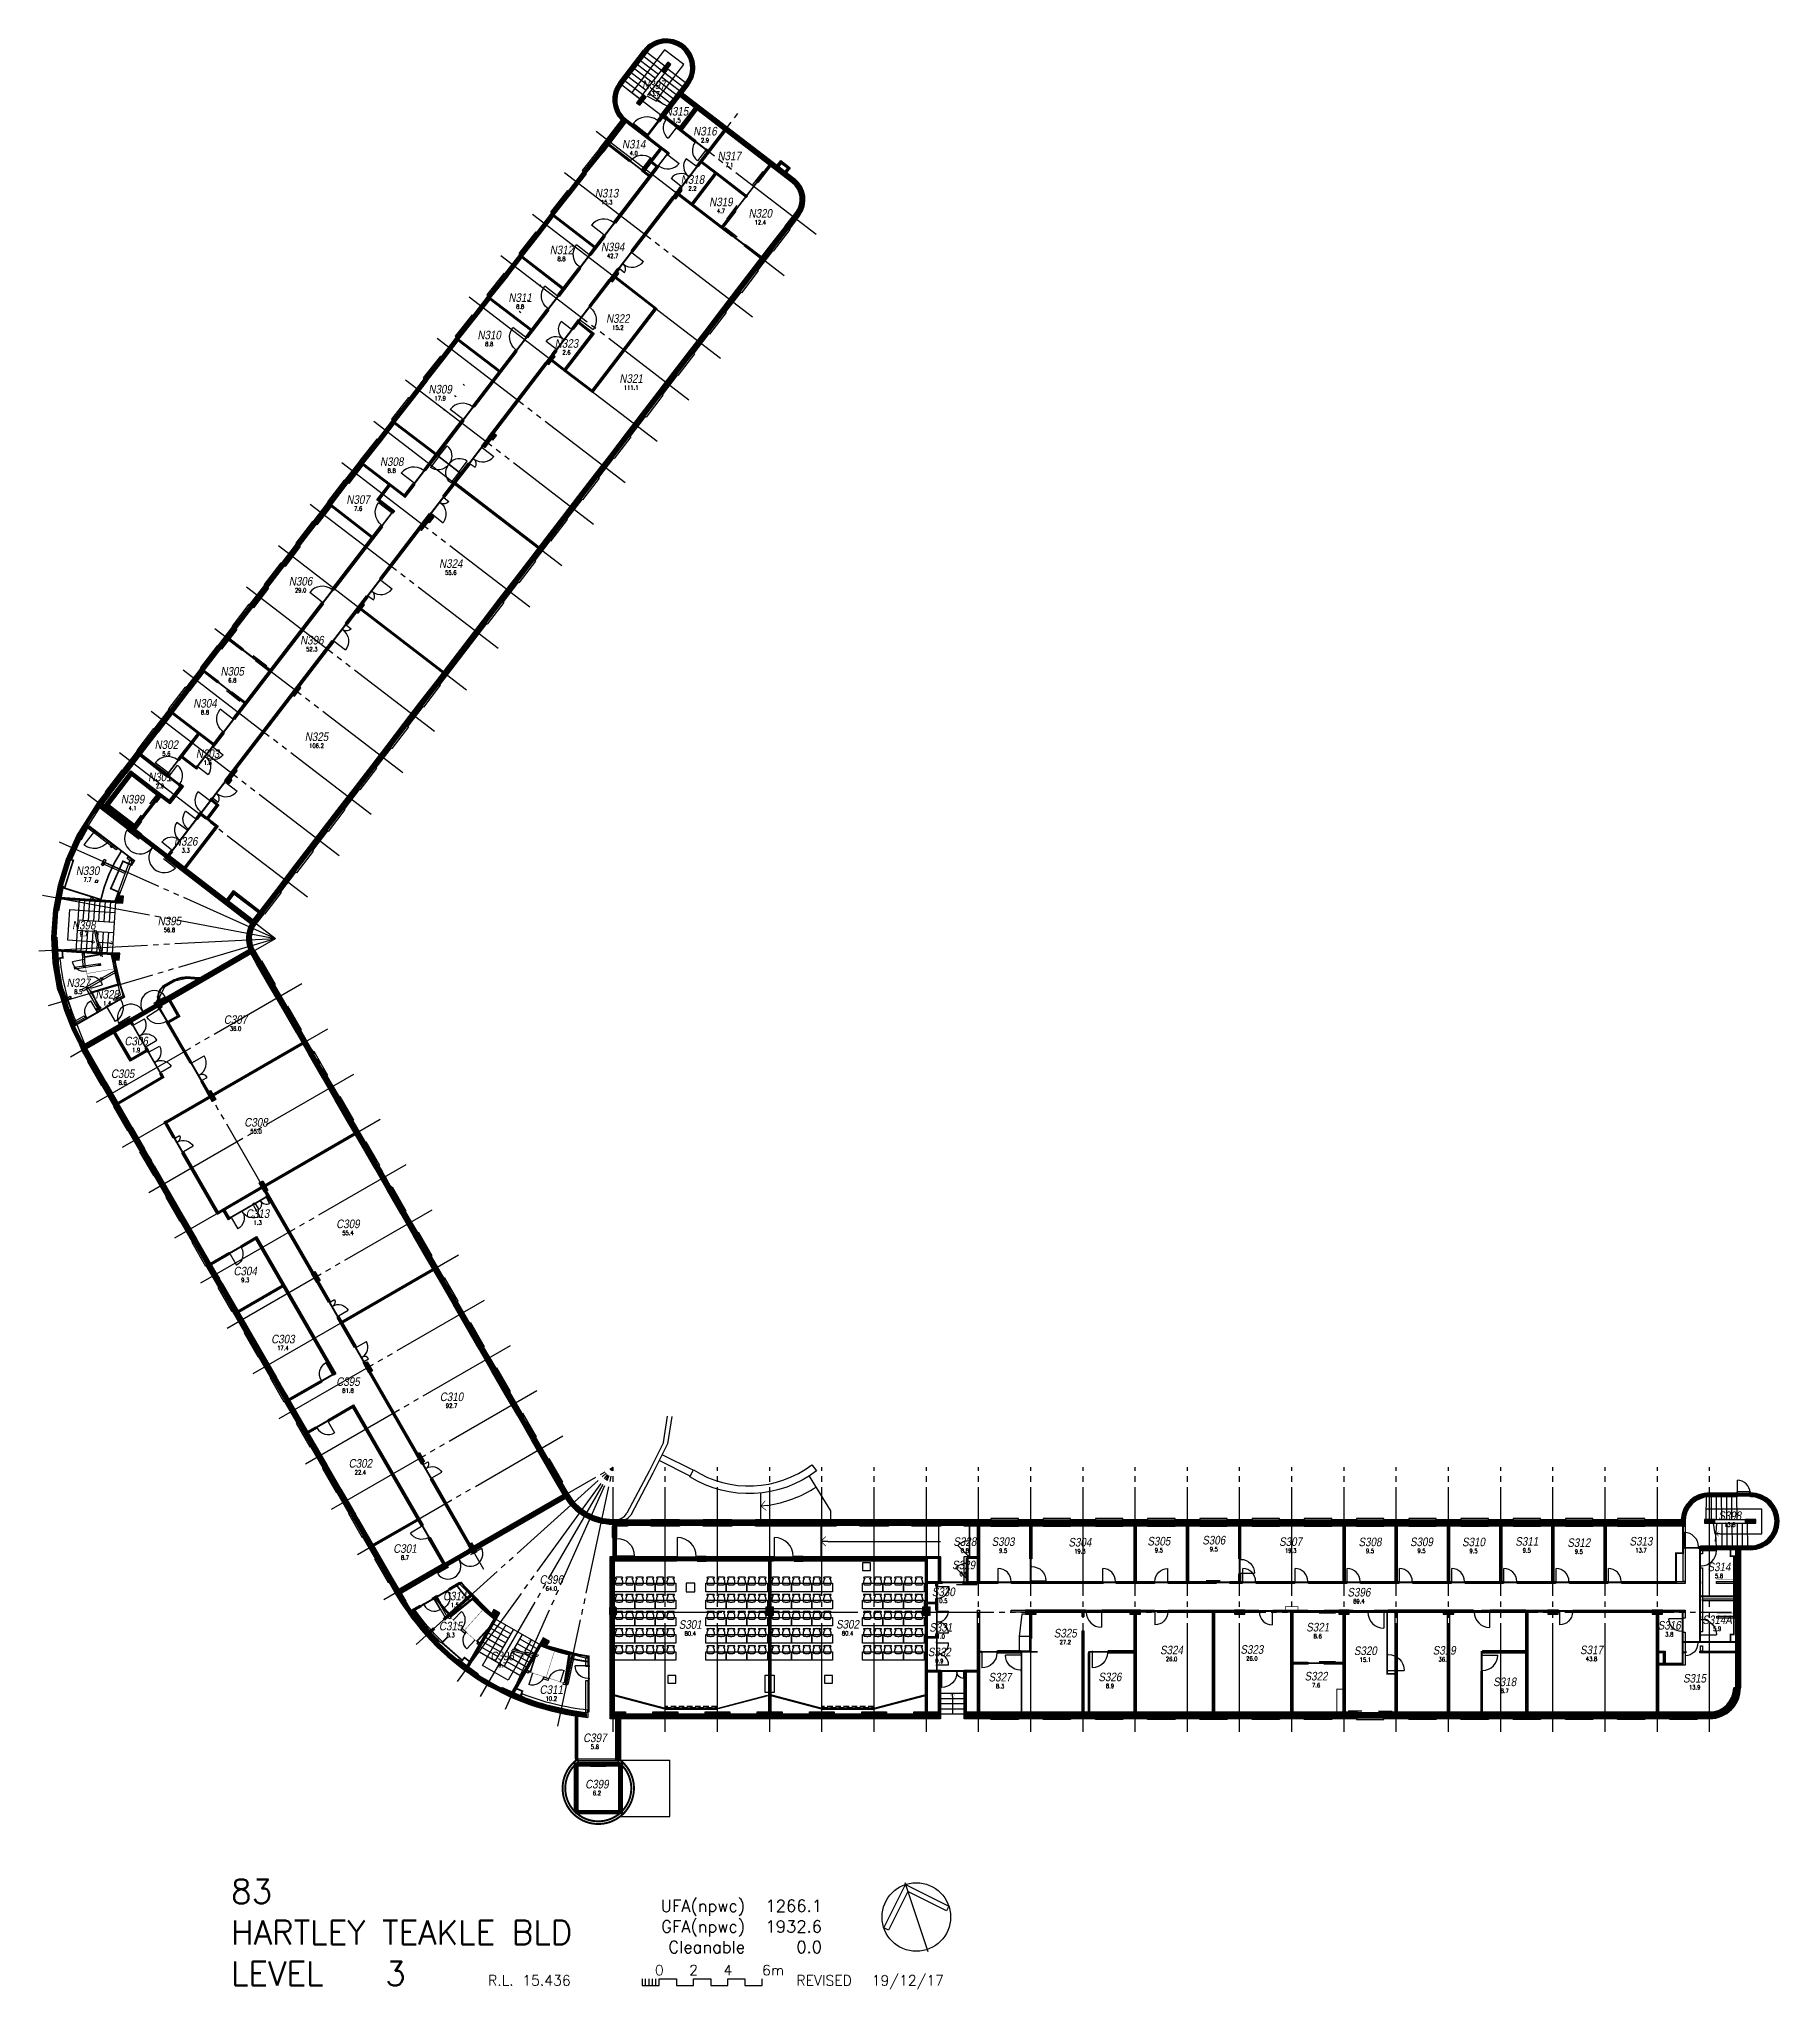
# Model space of a CAD drawing. Extents: x 22790 to 124359, y 400 to 114212.
import ezdxf
from ezdxf.enums import TextEntityAlignment as Align

# ---------------------------------------------------------------- set-up
doc = ezdxf.new("R2010")
doc.units = 0
doc.header["$LTSCALE"] = 50
doc.header["$PDMODE"] = 1
for name, pattern in [('4PHAN', [158.75, 127, -6.35, 6.35, -6.35, 6.35, -6.35]), ('DASHED2', [9.525, 6.35, -3.175]), ('HIDDEN', [0.375, 0.25, -0.125]), ('INVISIBLE', [999999, 0, -999999])]:
    doc.linetypes.add(name, pattern=pattern)
doc.layers.get('0').update_dxf_attribs({"linetype": 'CONTINUOUS'})
for name, color, linetype in [('ANNTEXT_03', 7, 'CONTINUOUS'), ('CL_03', 7, 'CONTINUOUS'), ('ED_03', 7, 'CONTINUOUS'), ('EW_03', 7, 'CONTINUOUS'), ('FT_03', 8, 'CONTINUOUS'), ('GRIDLINE_03', 15, '4PHAN'), ('HEADER_03', 7, 'INVISIBLE'), ('ND_03', 7, 'CONTINUOUS'), ('NS_03', 7, 'CONTINUOUS'), ('NW_03', 7, 'CONTINUOUS'), ('RI_03', 7, 'CONTINUOUS'), ('SC_03', 7, 'CONTINUOUS'), ('UF_03', 7, 'CONTINUOUS'), ('WALL_03', 7, 'CONTINUOUS'), ('WW_03', 7, 'CONTINUOUS')]:
    doc.layers.add(name, color=color, linetype=linetype)
doc.styles.add('SIMPLEX', font='ARIALN.TTF', dxfattribs={"oblique": 10})
doc.styles.get("Standard").update_dxf_attribs({"font": 'simplex'})

# ---------------------------------------------------------------- blocks, each defined once
blk = doc.blocks.new('DR1H90')
blk.add_line((-0.46, 0), (-0.46, 0.92))
blk.add_arc((-0.46, 0), 0.92, 0, 90)
at = {"flags": 1}
blk.add_attdef('SILLHT', text='', height=0.1, dxfattribs=at).set_placement((0, 0), align=Align.MIDDLE)
blk = doc.blocks.new('DRFRAME')
for p, q in [((-0.5, -0.5), (-0.5, 0.5)), ((0.5, -0.5), (0.5, 0.5))]:
    blk.add_line(p, q)
at = {"flags": 1}
blk.add_attdef('SILLHT', text='', height=0.1, dxfattribs=at).set_placement((0, 0), align=Align.MIDDLE)
blk = doc.blocks.new('SPL')
for p, q in [((1, 0.5), (0, 0.5)), ((1, -0.5), (1, 0.5)), ((0, -0.5), (1, -0.5))]:
    blk.add_line(p, q)
blk = doc.blocks.new('WNOF')
blk.add_line((-0.5, 0), (0.5, 0))
at = {"flags": 1}
blk.add_attdef('SILLHT', text='', height=0.1, dxfattribs=at).set_placement((0, 0), align=Align.MIDDLE)
blk = doc.blocks.new('WNFRAME')
for p, q in [((-0.5, -0.5), (-0.5, 0.5)), ((0.5, -0.5), (0.5, 0.5))]:
    blk.add_line(p, q)
at = {"flags": 1}
blk.add_attdef('SILLHT', text='', height=0.1, dxfattribs=at).set_placement((0, 0), align=Align.MIDDLE)
blk = doc.blocks.new('RM_SPAM')
for p in [(0, 2.5), (0, 0)]:
    blk.add_point(p)
at = {"flags": 1}
for tag, p, width in [('SITENO', (-15, 0), 0.8), ('RM_TY_CODE', (-15, -6), 0.7), ('IN_OU_CODE', (-15, -2), 0.8), ('RM_CO_CODE', (-15, -4), 0.8), ('OCC/USE', (-15, -10), 0.8), ('RM_FU_CODE', (-15, -8), 0.8)]:
    blk.add_attdef(tag, p, '', height=1.25, dxfattribs=dict(at, width=width))
at = {"style": 'SIMPLEX', "oblique": 10}
blk.add_attdef('RM_NUM', text='', height=2.5, dxfattribs=at).set_placement((0, 0), align=Align.CENTER)
at = {"width": 0.8, "flags": 1}
for tag, p in [('BL_NUM', (15, 0)), ('STUDCAP', (15, -6)), ('LEVEL', (15, -2)), ('%S/L', (15, -4))]:
    blk.add_attdef(tag, text='', height=1.25, dxfattribs=at).set_placement(p, align=Align.RIGHT)
at = {"width": 0.8}
for tag, p in [('RM_AREA', (0, -2)), ('USE2', (-0.24, -6.05)), ('USE', (-0.24, -4.05))]:
    blk.add_attdef(tag, text='', height=1.25, dxfattribs=at).set_placement(p, align=Align.CENTER)
at = {"width": 0.8, "flags": 1}
blk.add_attdef('SERVS', text='', height=1.25, dxfattribs=at).set_placement((0, -8), align=Align.CENTER)
blk = doc.blocks.new('DR2U90')
for p, q in [((-0.46, 0), (-0.46, 0.65)), ((0.46, 0), (0.46, 0.27))]:
    blk.add_line(p, q)
for centre, radius, start, end in [((-0.46, 0), 0.65, 0, 90), ((0.46, 0), 0.27, 90, 180)]:
    blk.add_arc(centre, radius, start, end)
at = {"flags": 1}
blk.add_attdef('SILLHT', text='', height=0.1, dxfattribs=at).set_placement((0, 0), align=Align.MIDDLE)
blk = doc.blocks.new('DR0O')
at = {"linetype": 'HIDDEN'}
blk.add_line((0.52, 0.01), (-0.52, 0.01), dxfattribs=at)
at = {"flags": 1}
blk.add_attdef('SILLHT', text='', height=0.1, dxfattribs=at).set_placement((0, 0), align=Align.MIDDLE)
blk = doc.blocks.new('DR1S')
blk.add_line((-0.2, 0.1), (-1.2, 0.1))
at = {"flags": 1}
blk.add_attdef('SILLHT', text='', height=0.1, dxfattribs=at).set_placement((0, 0), align=Align.MIDDLE)
blk = doc.blocks.new('DR1H45')
blk.add_line((-0.46, 0), (0.19, 0.65))
blk.add_arc((-0.46, 0), 0.92, 0, 44.9996)
at = {"flags": 1}
blk.add_attdef('SILLHT', text='', height=0.1, dxfattribs=at).set_placement((0, 0), align=Align.MIDDLE)
blk = doc.blocks.new('DR2H90')
for p, q in [((-0.46, 0), (-0.46, 0.46)), ((0.46, 0), (0.46, 0.46))]:
    blk.add_line(p, q)
for centre, start, end in [((-0.46, 0), 359.99985, 89.99985), ((0.46, 0), 90.00015, 180.00015)]:
    blk.add_arc(centre, 0.46, start, end)
at = {"flags": 1}
blk.add_attdef('SILLHT', text='', height=0.1, dxfattribs=at).set_placement((0, 0), align=Align.MIDDLE)
blk = doc.blocks.new('DR2S')
for p, q in [((-0.3, 0.05), (-0.8, 0.05)), ((0.3, 0.05), (0.8, 0.05))]:
    blk.add_line(p, q)
at = {"flags": 1}
blk.add_attdef('SILLHT', text='', height=0.1, dxfattribs=at).set_placement((0, 0), align=Align.MIDDLE)
blk = doc.blocks.new('TXTARR2')
blk.add_line((-1, 0), (0, 0))
at = {"const_width": 0.1}
blk.add_lwpolyline([(-0.71, 0.71), (0, 0), (-0.71, -0.71)], dxfattribs=at)
blk = doc.blocks.new('desk 2 chair')
blk.add_lwpolyline([(168244, 14489), (168744, 14489), (168744, 13289), (168244, 13289)], close=True)
for points in [[(167901, 14189), (167901, 14389), (167914, 14402), (167927, 14414), (167958, 14377), (167972, 14328), (168003, 14357), (168124, 14410), (168286, 14410), (168343, 14373), (168351, 14189), (168343, 14005), (168286, 13968), (168124, 13968), (168003, 14021), (167972, 14050), (167958, 14001), (167927, 13964), (167914, 13976), (167901, 13988), (167901, 14189)], [(167901, 13574), (167901, 13775), (167914, 13787), (167927, 13799), (167958, 13763), (167972, 13713), (168003, 13742), (168124, 13795), (168286, 13795), (168343, 13758), (168351, 13574), (168343, 13390), (168286, 13353), (168124, 13353), (168003, 13407), (167972, 13435), (167958, 13386), (167927, 13349), (167914, 13362), (167901, 13374), (167901, 13574)]]:
    blk.add_open_spline(points, degree=2, knots=[0, 0, 0, 1, 1, 2, 3, 4, 5, 6, 7, 8, 8, 9, 10, 11, 12, 13, 14, 15, 15, 16, 16, 16])
blk = doc.blocks.new('DR2H180')
for p, q in [((-0.46, 0.04), (-0.92, 0.04)), ((0.46, 0.04), (0.92, 0.04))]:
    blk.add_line(p, q)
for centre, start, end in [((-0.46, 0), 359.99985, 175.01102), ((0.46, 0), 4.98898, 180.00015)]:
    blk.add_arc(centre, 0.46, start, end)
at = {"flags": 1}
blk.add_attdef('SILLHT', text='', height=0.1, dxfattribs=at).set_placement((0, 0), align=Align.MIDDLE)
blk = doc.blocks.new('MUL')
for p, q in [((-0.5, -0.5), (-0.5, 0.5)), ((0.5, -0.5), (0.5, 0.5))]:
    blk.add_line(p, q)
blk = doc.blocks.new('C-S')
for p, q in [((0.5, 0.5), (-0.5, 0.5)), ((-0.5, 0.5), (-0.5, -0.5)), ((0.5, -0.5), (0.5, 0.5)), ((-0.5, -0.5), (0.5, -0.5))]:
    blk.add_line(p, q)
at = {"const_width": 1}
blk.add_lwpolyline([(-0.5, 0), (0.5, 0)], dxfattribs=at)
blk = doc.blocks.new('ABTITLE')
for p, q in [((291, 3), (291, 5)), ((292, 3), (292, 5)), ((293, 3), (293, 5)), ((294, 3), (294, 5))]:
    blk.add_line(p, q)
blk.add_lwpolyline([(290, 5), (290, 3), (295, 3), (295, 5), (300, 5), (300, 3), (305, 3), (305, 5), (310, 5), (310, 3), (315, 3), (315, 5), (320, 5), (320, 3), (325, 3), (325, 5)])
blk.add_point((370, 23))
at = {"color": 2}
for s, p in [('UFA(npwc)', (320, 24.5)), ('GFA(npwc)', (320, 18.5)), ('Cleanable', (320, 12.5))]:
    blk.add_text(s, height=3.5, dxfattribs=at).set_placement(p, align=Align.RIGHT)
at = {"color": 4}
blk.add_text('LEVEL', height=7, dxfattribs=at).set_placement((170, 3))
at = {"color": 2}
for s, p in [('R.L.', (245, 3)), ('6m', (325, 6)), ('REVISED', (335, 3))]:
    blk.add_text(s, height=3, dxfattribs=at).set_placement(p)
for s, p in [('0', (295, 6)), ('2', (305, 6)), ('4', (315, 6))]:
    blk.add_text(s, height=3, dxfattribs=at).set_placement(p, align=Align.CENTER)
at = {"color": 4}
for tag, p in [('BLDNO', (170, 27)), ('BUILDING', (170, 15)), ('LEVEL', (215, 3))]:
    blk.add_attdef(tag, p, '', height=7, dxfattribs=at)
at = {"color": 2}
for tag, p in [('UFA', (342.49, 24.5)), ('GFA', (342.49, 18.5)), ('CFA', (342.49, 12.5))]:
    blk.add_attdef(tag, text='', height=3.5, dxfattribs=at).set_placement(p, align=Align.RIGHT)
for tag, p in [('RL', (255, 3)), ('REVDATE', (357, 3))]:
    blk.add_attdef(tag, p, '', height=3, dxfattribs=at)
blk = doc.blocks.new('N-PT')
at = {"color": 1}
blk.add_lwpolyline([(8.94, -1.06), (0, 7.88), (-8.94, -1.06), (-10, 0), (0, 10), (10, 0)], close=True, dxfattribs=at)
blk.add_lwpolyline([(0, 10.64), (0, -10.64)])
blk.add_circle((0, 0), 10)

msp = doc.modelspace()

# ---------------------------------------------------------------- linework, layer by layer
at = {"layer": 'ANNTEXT_03', "color": 0}
for p, q in [((59306, 113577), (57394, 111085)), ((59017, 110871), (60431, 112714)), ((60431, 112714), (59306, 113577)), ((24473, 61606), (24590, 63396)), ((24590, 63396), (27223, 63223)), ((25846, 61516), (24473, 61606)), ((26904, 61447), (26310, 61485)), ((123356, 28415), (120097, 28415)), ((123356, 26963), (123356, 28415)), ((120900, 26963), (123356, 26963)), ((48687, 19281), (50058, 21669)), ((51433, 20622), (51137, 20106)), ((50945, 19751), (50182, 18423)), ((50182, 18423), (48687, 19281)), ((76112, 17466), (76112, 16414))]:
    msp.add_line(p, q, dxfattribs=at)
at = {"layer": 'EW_03'}
for p, q in [((56731, 13763), (59606, 13763)), ((59606, 10463), (59606, 13763)), ((56707, 10463), (59606, 10463))]:
    msp.add_line(p, q, dxfattribs=at)
for points, const_width in [([(60634, 111605, 1), (58176, 113491), (56722, 111597, 0.4142136), (57008, 109424, 0.4142136)], 229), ([(67079, 104002, 0.4142136), (66823, 105943, 0.4142136)], 279), ([(26337, 69599, 0.0458582), (25073, 67596, -1.873212)], 229), ([(25096, 67584, 0.0273396), (24525, 66293)], 279), ([(24501, 66303, 0.03044), (24034, 64800, -1.873212)], 229), ([(24059, 64795, 0.028538), (23791, 63347, 0.198912)], 279), ([(23766, 63351, 0.03044), (23663, 61781, -1.873212)], 229), ([(35365, 62672, 0.303347), (35251, 60940, -5.027339)], 279), ([(23688, 61782, 0.028538), (23766, 60311, 0.198912)], 279), ([(23740, 60309, 0.030686), (24010, 58746, 0.030686)], 229), ([(24034, 58753, 0.0730532), (25419, 55263, 0.0730532)], 279), ([(53539, 29264, 0.2679498), (56300, 27671)], 279), ([(120308, 29245, 0.414214), (118759, 27696, 1)], 229), ([(122696, 29245, -1), (122696, 26147, -1)], 229), ([(43707, 23588, 0.0124512), (44084, 22970, 0.4142133)], 279), ([(43685, 23575, 0.240078), (54777, 16371, 0.240078)], 229), ([(45059, 21634, 0.0239155), (45991, 20602)], 279), ([(47178, 19534, 0.0249063), (48349, 18683, 0.0249063)], 279), ([(49731, 17885, 0.0249063), (51054, 17296, 0.0310336)], 279), ([(120308, 16374, 0.4142136), (121915, 17980, 0.4142136)], 394), ([(52572, 16803, 0.0249063), (53988, 16502, 0.0310336)], 279), ([(54192, 13783, 3.015296), (56681, 13783, 3.015296)], 114), ([(54285, 13658, 3.015296), (56588, 13658, 3.015296)], 114)]:
    msp.add_lwpolyline(points, format="xyb", dxfattribs=dict(at, const_width=const_width))
for points, const_width in [([(60634, 111605), (60263, 111121)], 229), ([(66823, 105943), (60103, 111100)], 279), ([(55605, 107700), (56958, 109463)], 279), ([(65926, 106808), (66100, 107034), (66553, 106687), (66379, 106460)], 114), ([(66460, 103196), (67079, 104002)], 279), ([(64612, 100788), (65494, 101937)], 279), ([(62757, 98370), (63638, 99519)], 279), ([(60901, 95952), (61783, 97100)], 279), ([(59046, 93534), (59927, 94682)], 279), ([(57190, 91116), (58072, 92264)], 279), ([(55335, 88697), (56216, 89846)], 279), ([(41642, 89503), (40761, 88355)], 279), ([(39787, 87085), (38905, 85937)], 279), ([(53479, 86279), (54361, 87428)], 279), ([(37931, 84667), (37050, 83518)], 279), ([(51624, 83861), (52505, 85010)], 279), ([(36076, 82249), (35194, 81100)], 279), ([(49768, 81443), (50650, 82592)], 279), ([(34220, 79831), (33339, 78682)], 279), ([(46057, 76607), (48794, 80173)], 279), ([(32365, 77413), (31483, 76264)], 279), ([(30509, 74994), (29628, 73846)], 279), ([(44202, 74189), (45083, 75337)], 279), ([(42346, 71770), (43228, 72919)], 279), ([(28654, 72576), (27772, 71428)], 279), ([(40491, 69352), (41372, 70501)], 279), ([(26798, 70158), (26357, 69584)], 279), ([(38635, 66934), (39517, 68083)], 279), ([(36780, 64516), (37661, 65665)], 279), ([(35365, 62672), (35806, 63246)], 279), ([(35613, 60313), (35251, 60940)], 279), ([(37137, 57674), (36413, 58927)], 279), ([(38661, 55034), (37937, 56288)], 279), ([(25781, 54636), (25419, 55263)], 279), ([(40185, 52394), (39461, 53648)], 279), ([(27305, 51997), (26581, 53251)], 279), ([(28829, 49357), (28105, 50611)], 279), ([(41709, 49755), (40985, 51008)], 279), ([(30353, 46717), (29629, 47971)], 279), ([(43233, 47115), (42509, 48369)], 279), ([(44757, 44475), (44033, 45729)], 279), ([(31877, 44078), (31153, 45332)], 279), ([(33401, 41438), (32677, 42692)], 279), ([(46281, 41836), (45557, 43090)], 279), ([(34925, 38798), (34201, 40052)], 279), ([(47805, 39196), (47081, 40450)], 279), ([(49329, 36556), (48605, 37810)], 279), ([(36449, 36159), (35725, 37413)], 279), ([(50853, 33917), (50129, 35171)], 279), ([(37973, 33519), (37249, 34773)], 279), ([(39497, 30880), (38773, 32133)], 279), ([(52377, 31277), (51653, 32531)], 279), ([(41021, 28240), (40297, 29494)], 279), ([(53539, 29264), (53177, 29891)], 279), ([(121896, 29245), (120308, 29245)], 229), ([(57138, 27613), (56300, 27613)], 394), ([(60186, 27613), (58510, 27613)], 394), ([(63234, 27613), (61558, 27613)], 394), ([(66282, 27613), (64606, 27613)], 394), ([(69330, 27613), (67654, 27613)], 394), ([(72378, 27613), (70702, 27613)], 394), ([(75426, 27613), (73750, 27613)], 394), ([(78360, 27613), (76798, 27613)], 394), ([(81408, 27613), (79960, 27613)], 394), ([(84456, 27613), (83008, 27613)], 394), ([(87504, 27613), (86056, 27613)], 394), ([(90552, 27613), (89104, 27613)], 394), ([(93600, 27613), (92152, 27613)], 394), ([(96648, 27613), (95200, 27613)], 394), ([(99696, 27613), (98248, 27613)], 394), ([(102744, 27613), (101296, 27613)], 394), ([(105792, 27613), (104344, 27613)], 394), ([(108840, 27613), (107392, 27613)], 394), ([(111888, 27613), (110440, 27613)], 394), ([(114936, 27613), (113488, 27613)], 394), ([(118873, 27613), (116536, 27613)], 394), ([(42545, 25600), (41821, 26854)], 279), ([(122696, 26147), (119692, 26147)], 229), ([(121972, 17980), (121972, 26147)], 279), ([(43707, 23588), (43345, 24214)], 279), ([(54192, 16359), (54192, 16278)], 114), ([(56217, 16374), (57024, 16374)], 394), ([(56603, 13783), (56603, 16177)], 270), ([(57024, 16317), (58624, 16317)], 279), ([(58624, 16374), (60072, 16374)], 394), ([(60072, 16317), (61672, 16317)], 279), ([(61672, 16374), (63120, 16374)], 394), ([(63120, 16317), (64720, 16317)], 279), ([(64720, 16374), (66168, 16374)], 394), ([(66168, 16317), (67768, 16317)], 279), ([(67768, 16374), (69216, 16374)], 394), ([(69216, 16317), (70816, 16317)], 279), ([(70816, 16374), (72264, 16374)], 394), ([(72264, 16317), (73864, 16317)], 279), ([(73864, 16374), (75312, 16374)], 394), ([(76912, 16374), (78360, 16374)], 394), ([(81408, 16374), (79960, 16374)], 394), ([(84456, 16374), (83008, 16374)], 394), ([(87504, 16374), (86056, 16374)], 394), ([(90552, 16374), (89104, 16374)], 394), ([(93600, 16374), (92152, 16374)], 394), ([(96648, 16374), (95200, 16374)], 394), ([(99696, 16374), (98248, 16374)], 394), ([(102744, 16374), (101296, 16374)], 394), ([(105792, 16374), (104344, 16374)], 394), ([(108840, 16374), (107392, 16374)], 394), ([(111888, 16374), (110440, 16374)], 394), ([(114936, 16374), (113488, 16374)], 394), ([(117984, 16374), (116536, 16374)], 394), ([(120308, 16374), (119584, 16374)], 394), ([(54192, 13833), (54192, 13783)], 114)]:
    msp.add_lwpolyline(points, dxfattribs=dict(at, const_width=const_width))
at = {"layer": 'FT_03', "linetype": 'Continuous'}
for p, q in [((59382, 16834), (59382, 16894)), ((59382, 16734), (59382, 16794))]:
    msp.add_line(p, q, dxfattribs=at)
at = {"layer": 'FT_03'}
for points in [[(71324, 25280), (70866, 25280), (70866, 24830), (71324, 24830)], [(60565, 23588), (61065, 23588), (61065, 24088), (60565, 24088)], [(59965, 18702), (59507, 18702), (59507, 18252), (59965, 18252)], [(65187, 18710), (65387, 18710), (65387, 17710), (65187, 17710)], [(65501, 18710), (65701, 18710), (65701, 17710), (65501, 17710)], [(69109, 18702), (68651, 18702), (68651, 18252), (69109, 18252)], [(56416, 17504), (59299, 16745), (59312, 16793), (56429, 17552)], [(65328, 17504), (62445, 16745), (62432, 16793), (65315, 17552)], [(65560, 17504), (68443, 16745), (68456, 16793), (65573, 17552)], [(74459, 17552), (71576, 16793), (71589, 16745), (74472, 17504)]]:
    msp.add_lwpolyline(points, close=True, dxfattribs=at)
for points in [[(80634, 20968), (79998, 20968), (79998, 20135), (80634, 20135), (80634, 22286), (80166, 22286), (79998, 20968)], [(59382, 16734), (62362, 16733)], [(71506, 16734), (71506, 16794), (68526, 16794), (68526, 16734), (71506, 16733)]]:
    msp.add_lwpolyline(points, dxfattribs=at)
at = {"layer": 'FT_03', "linetype": 'DASHED2'}
msp.add_lwpolyline([(59382, 16834), (62362, 16834), (62362, 16894), (59382, 16894)], dxfattribs=at)
at = {"layer": 'FT_03', "linetype": 'Continuous'}
msp.add_lwpolyline([(62362, 16734), (62362, 16794), (59382, 16794)], dxfattribs=at)
at = {"layer": 'FT_03', "linetype": 'DASHED2'}
msp.add_lwpolyline([(71506, 16834), (71506, 16894), (68526, 16894), (68526, 16834)], close=True, dxfattribs=at)
at = {"layer": 'GRIDLINE_03'}
for p, q in [((57174, 111250), (68148, 102830)), ((30332, 66534), (63731, 110060)), ((55318, 108832), (66292, 100411)), ((53463, 106414), (64437, 97993)), ((51607, 103996), (62581, 95575)), ((49752, 101578), (60726, 93157)), ((47896, 99160), (58870, 90739)), ((46041, 96742), (57015, 88321)), ((44185, 94323), (55159, 85903)), ((42330, 91905), (53304, 83484)), ((40474, 89487), (51448, 81066)), ((38619, 87069), (49593, 78648)), ((36763, 84651), (47737, 76230)), ((34908, 82233), (45882, 73812)), ((33052, 79815), (44026, 71394)), ((31197, 77396), (42171, 68976)), ((29341, 74978), (40315, 66557)), ((27486, 72560), (38460, 64139)), ((25630, 70142), (36604, 61721)), ((23967, 67347), (36604, 61721)), ((23003, 64242), (36604, 61721)), ((22790, 60997), (36604, 61721)), ((23341, 57793), (36604, 61721)), ((24625, 54805), (36604, 61721)), ((35372, 61010), (54344, 28150)), ((26149, 52165), (38128, 59082)), ((29763, 57771), (48735, 24911)), ((27673, 49526), (39652, 56442)), ((25540, 55333), (44512, 22473)), ((29197, 46886), (41176, 53802)), ((30721, 44246), (42700, 51163)), ((32245, 41607), (44224, 48523)), ((33769, 38967), (45748, 45883)), ((35293, 36327), (47272, 43244)), ((36817, 33688), (48796, 40604)), ((38341, 31048), (50320, 37964)), ((39865, 28408), (51844, 35325)), ((41389, 25769), (53368, 32685)), ((42913, 23129), (56300, 30858)), ((44812, 20515), (56300, 30858)), ((47214, 18352), (56300, 30858)), ((48571, 17471), (56300, 30858)), ((50013, 16736), (56300, 30858)), ((53086, 15738), (56300, 30858)), ((56300, 15400), (56300, 30858)), ((59348, 15400), (59348, 30858)), ((62396, 15400), (62396, 30858)), ((65444, 15400), (65444, 30858)), ((68492, 15400), (68492, 30858)), ((71540, 15400), (71540, 30858)), ((74588, 15400), (74588, 30858)), ((77636, 15400), (77636, 30858)), ((80684, 15400), (80684, 30858)), ((83732, 15400), (83732, 30858)), ((86780, 15400), (86780, 30858)), ((89828, 15400), (89828, 30858)), ((92876, 15400), (92876, 30858)), ((95924, 15400), (95924, 30858)), ((98972, 15400), (98972, 30858)), ((102020, 15400), (102020, 30858)), ((105068, 15400), (105068, 30858)), ((108116, 15400), (108116, 30858)), ((111164, 15400), (111164, 30858)), ((114212, 15400), (114212, 30858)), ((117260, 15400), (117260, 30858)), ((120308, 15400), (120308, 30858)), ((56300, 27671), (56300, 27474)), ((56300, 27671), (56300, 27474)), ((56300, 22400), (121596, 22400)), ((56300, 16317), (56300, 16514))]:
    msp.add_line(p, q, dxfattribs=at)
at = {"layer": 'HEADER_03'}
for points, const_width, elevation in [([(58069, 108680), (57104, 109425)], 114, 2134), ([(58304, 108576), (58974, 109449)], 145, 2100), ([(60069, 109085), (59410, 109590)], 200, 2100), ([(61093, 108243), (61751, 107738)], 114, 2100), ([(55625, 107684), (54631, 106430)], 229, 2134), ([(57280, 107100), (57994, 106552)], 100, 2100), ([(58931, 106797), (59479, 107511)], 100, 2100), ([(61228, 106799), (60267, 105545)], 114, 2100), ([(64100, 105070), (64709, 105863)], 100, 2100), ([(53769, 105266), (52775, 104012)], 229, 2134), ([(64039, 104990), (63430, 104197)], 100, 2100), ([(51914, 102848), (50920, 101594)], 229, 2134), ([(55786, 102710), (56395, 103504)], 114, 2100), ([(63277, 102725), (63991, 102177)], 114, 2100), ([(65494, 101937), (66468, 103206)], 279, 2134), ([(54355, 100846), (54964, 101639)], 114, 2100), ([(57396, 101804), (56617, 100788)], 114, 2100), ([(50058, 100430), (49064, 99176)], 229, 2134), ([(63638, 99519), (64612, 100788)], 279, 2134), ([(52500, 98428), (53109, 99221)], 114, 2100), ([(48203, 98012), (47209, 96758)], 229, 2134), ([(54942, 98606), (54333, 97813)], 114, 2100), ([(61783, 97100), (62757, 98370)], 279, 2134), ([(50644, 96010), (51253, 96803)], 114, 2100), ([(53931, 97289), (52970, 96036)], 114, 2100), ([(46347, 95594), (45353, 94340)], 229, 2134), ([(59927, 94682), (60901, 95952)], 279, 2134), ([(58072, 92264), (59046, 93534)], 279, 2134), ([(44492, 93176), (43498, 91921)], 229, 2134), ([(47542, 91967), (48151, 92760)], 114, 2100), ([(56216, 89846), (57190, 91116)], 279, 2134), ([(42636, 90757), (41642, 89503)], 229, 2134), ([(46076, 89880), (47357, 88897)], 100, 2100), ([(48671, 90434), (47892, 89418)], 114, 2100), ([(45292, 89034), (44683, 88241)], 114, 2100), ([(54361, 87428), (55335, 88697)], 279, 2134), ([(39766, 87101), (40741, 88370)], 229, 2134), ([(42796, 85782), (43405, 86575)], 100, 2100), ([(46419, 87498), (45639, 86483)], 114, 2100), ([(37911, 84683), (38885, 85952)], 229, 2134), ([(52505, 85010), (53479, 86279)], 279, 2134), ([(36055, 82264), (37030, 83534)], 229, 2134), ([(43011, 83058), (43630, 83864)], 114, 2134), ([(50650, 82592), (51624, 83861)], 279, 2134), ([(39345, 81283), (39953, 82077)], 114, 2100), ([(42736, 82698), (41956, 81683)], 114, 2100), ([(34200, 79846), (35174, 81116)], 229, 2134), ([(48794, 80173), (49768, 81443)], 279, 2134), ([(38746, 80504), (38252, 79859)], 114, 2134), ([(40727, 80080), (39947, 79065)], 114, 2100), ([(32344, 77428), (33319, 78698)], 229, 2134), ([(34677, 78567), (35471, 77959)], 114, 2100), ([(36891, 78086), (36396, 77441)], 114, 2134), ([(31483, 76264), (30509, 74994)], 279, 2134), ([(33232, 76684), (34025, 76075)], 100, 2100), ([(37986, 76509), (38605, 77315)], 114, 2134), ([(45083, 75337), (46057, 76607)], 279, 2134), ([(35035, 75667), (34541, 75023)], 114, 2134), ([(28654, 72576), (29628, 73846)], 279, 2134), ([(34159, 74526), (33550, 73732)], 114, 2100), ([(43228, 72919), (44202, 74189)], 279, 2134), ([(32960, 72963), (31998, 71709)], 114, 2100), ([(30933, 72140), (30324, 71347)], 100, 2100), ([(41372, 70501), (42346, 71770)], 279, 2134), ([(27772, 71428), (26798, 70158)], 279, 2134), ([(30341, 71176), (31000, 70671)], 150, 2100), ([(33676, 70892), (32897, 69877)], 114, 2100), ([(33208, 70282), (33703, 70927)], 114, 2134), ([(29545, 69707), (28693, 68597)], 200, 2100), ([(32806, 69758), (32258, 69044)], 114, 2100), ([(39517, 68083), (40491, 69352)], 279, 2134), ([(25219, 67518), (25613, 68237)], 100, 2100), ([(31985, 68687), (31504, 68061)], 114, 2100), ([(26017, 68044), (26890, 67374)], 100, 2100), ([(30245, 66515), (28699, 67703)], 279, 2100), ([(31504, 68061), (30542, 66807)], 114, 2100), ([(37661, 65665), (38635, 66934)], 279, 2134), ([(35806, 63246), (36780, 64516)], 279, 2134), ([(25557, 59770), (25428, 60509)], 20, 2100), ([(36413, 58927), (35613, 60313)], 279, 2134), ([(25820, 58784), (25620, 59507)], 20, 2100), ([(26705, 57693), (27580, 58198)], 110, 2100), ([(24560, 57534), (24870, 56732)], 50, 2100), ([(25562, 57033), (26237, 57423)], 110, 2100), ([(29648, 57793), (28163, 56936)], 279, 2100), ([(29805, 57621), (30277, 56855)], 100, 2100), ([(37937, 56288), (37137, 57674)], 279, 2134), ([(25622, 55469), (26898, 56205)], 279, 2134), ([(29035, 55326), (28245, 56695)], 100, 2100), ([(26581, 53251), (25781, 54636)], 279, 2134), ([(29896, 53836), (29155, 55117)], 100, 2100), ([(39461, 53648), (38661, 55034)], 279, 2134), ([(32291, 53365), (31651, 54474)], 100, 2100), ([(40985, 51008), (40185, 52394)], 279, 2134), ([(28105, 50611), (27305, 51997)], 279, 2134), ([(31187, 49208), (30679, 50088)], 114, 2134), ([(29629, 47971), (28829, 49357)], 279, 2134), ([(42509, 48369), (41709, 49755)], 279, 2134), ([(31153, 45332), (30353, 46717)], 279, 2134), ([(35377, 46234), (36070, 46634)], 100, 2100), ([(44033, 45729), (43233, 47115)], 279, 2134), ([(35336, 46210), (33950, 45410)], 100, 2100), ([(45557, 43090), (44757, 44475)], 279, 2134), ([(32677, 42692), (31877, 44078)], 279, 2134), ([(33893, 43328), (34597, 43735)], 114, 2134), ([(34201, 40052), (33401, 41438)], 279, 2134), ([(47081, 40450), (46281, 41836)], 279, 2134), ([(40241, 39624), (39733, 40504)], 114, 2134), ([(35725, 37413), (34925, 38798)], 279, 2134), ([(48605, 37810), (47805, 39196)], 279, 2134), ([(41765, 36984), (41257, 37864)], 114, 2134), ([(50129, 35171), (49329, 36556)], 279, 2134), ([(37249, 34773), (36449, 36159)], 279, 2134), ([(39966, 36276), (39263, 35870)], 114, 2134), ([(38773, 32133), (37973, 33519)], 279, 2134), ([(38970, 33171), (39673, 33577)], 114, 2134), ([(51653, 32531), (50853, 33917)], 279, 2134), ([(40297, 29494), (39497, 30880)], 279, 2134), ([(45702, 30165), (45194, 31045)], 114, 2134), ([(53177, 29891), (52377, 31277)], 279, 2134), ([(121896, 29245), (122696, 29245)], 229, 2159), ([(41821, 26854), (41021, 28240)], 279, 2134), ([(45161, 27445), (45567, 26741)], 114, 2134), ([(56414, 26746), (56414, 27417)], 229, 2100), ([(58510, 27613), (57138, 27613)], 394, 2134), ([(61558, 27613), (60186, 27613)], 394, 2134), ([(64606, 27613), (63234, 27613)], 394, 2134), ([(67654, 27613), (66282, 27613)], 394, 2134), ([(70702, 27613), (69330, 27613)], 394, 2134), ([(73750, 27613), (72378, 27613)], 394, 2134), ([(76798, 27613), (75426, 27613)], 394, 2134), ([(78360, 27613), (79960, 27613)], 394, 2134), ([(81408, 27613), (83008, 27613)], 394, 2134), ([(84456, 27613), (86056, 27613)], 394, 2134), ([(87504, 27613), (89104, 27613)], 394, 2134), ([(90552, 27613), (92152, 27613)], 394, 2134), ([(93600, 27613), (95200, 27613)], 394, 2134), ([(96648, 27613), (98248, 27613)], 394, 2134), ([(99696, 27613), (101296, 27613)], 394, 2134), ([(102744, 27613), (104344, 27613)], 394, 2134), ([(105792, 27613), (107392, 27613)], 394, 2134), ([(108840, 27613), (110440, 27613)], 394, 2134), ([(111888, 27613), (113488, 27613)], 394, 2134), ([(114936, 27613), (116536, 27613)], 394, 2134), ([(56414, 25645), (56414, 26746)], 229, 2100), ([(77108, 25607), (77108, 26590)], 100, 2100), ([(119718, 26150), (118808, 26150)], 114, 2100), ([(43345, 24214), (42545, 25600)], 279, 2134), ([(47948, 25970), (46545, 25160)], 279, 2100), ([(61208, 25505), (60008, 25505)], 279, 2100), ([(61208, 25505), (61736, 25505)], 279, 2100), ([(66867, 25505), (65667, 25505)], 279, 2100), ([(66867, 25505), (67395, 25505)], 279, 2100), ([(77008, 25284), (77008, 24284)], 88.9, 2100), ([(80684, 25091), (80684, 24191)], 114, 2100), ([(92876, 25511), (92876, 24631)], 114, 2159), ([(119749, 26029), (119749, 25052)], 114, 2100), ([(75195, 23191), (75195, 23921)], 100, 2100), ([(75515, 24134), (76715, 24134)], 114, 2100), ([(79566, 24134), (78754, 24134)], 114, 2134), ([(85662, 24134), (84850, 24134)], 114, 2134), ([(88710, 24134), (87898, 24134)], 114, 2134), ([(91499, 24134), (92312, 24134)], 114, 2100), ([(93841, 24134), (93028, 24134)], 114, 2134), ([(96889, 24134), (96076, 24134)], 114, 2134), ([(99937, 24134), (99124, 24134)], 114, 2134), ([(102985, 24134), (102172, 24134)], 114, 2134), ([(106033, 24134), (105220, 24134)], 114, 2134), ([(109081, 24134), (108268, 24134)], 114, 2134), ([(112129, 24134), (111316, 24134)], 114, 2134), ([(115177, 24134), (114364, 24134)], 114, 2134), ([(45861, 23202), (45217, 22832)], 110, 2100), ([(45989, 23276), (46676, 23672)], 110, 2100), ([(45173, 21721), (44640, 22396)], 100, 2100), ([(47501, 21438), (46957, 21955)], 20, 2100), ([(75195, 22504), (75195, 21124)], 100, 2100), ([(80684, 22286), (80684, 20877)], 100, 2100), ([(80989, 22457), (83883, 22457)], 114, 2159), ([(84843, 22457), (83883, 22457)], 114, 2100), ([(86475, 22457), (84843, 22457)], 114, 2159), ([(87898, 22457), (88710, 22457)], 114, 2134), ([(93994, 22457), (94806, 22457)], 114, 2134), ([(97806, 22457), (96856, 22457)], 114, 2100), ([(96856, 22457), (97806, 22457)], 114, 2100), ([(100317, 22457), (101337, 22457)], 114, 2100), ([(101541, 22457), (104763, 22457)], 114, 2159), ([(106530, 22457), (105373, 22457)], 114, 2159), ([(107500, 22457), (106530, 22457)], 114, 2100), ([(109583, 22457), (107500, 22457)], 114, 2159), ([(111520, 22457), (112332, 22457)], 114, 2134), ([(118735, 22044), (118735, 21232)], 114, 2134), ([(119749, 22014), (119749, 21034)], 114, 2100), ([(47696, 21257), (48253, 20754)], 20, 2100), ([(75195, 20655), (75195, 19255)], 100, 2100), ([(119658, 20653), (118845, 20653)], 114, 2100), ([(77636, 19015), (77636, 20021)], 114, 2159), ([(78743, 20078), (77783, 20078)], 114, 2100), ([(78743, 20078), (80087, 20078)], 114, 2159), ([(80137, 18967), (80137, 19927)], 100, 2100), ([(84087, 20028), (84087, 16571)], 100, 2159), ([(84233, 20078), (85193, 20078)], 100, 2100), ([(85193, 20078), (86737, 20078)], 100, 2159), ([(97806, 19416), (96856, 19416)], 114, 2100), ([(101491, 18947), (101491, 19967)], 100, 2100), ([(107004, 19927), (107004, 18957)], 100, 2100), ([(107054, 20078), (109583, 20078)], 100, 2159), ([(52289, 18619), (51574, 18847)], 20, 2100), ([(52543, 18540), (53259, 18318)], 20, 2100), ([(54883, 19293), (54883, 18493)], 110, 2100), ([(76804, 18958), (75420, 18958)], 114, 2100), ([(107004, 16571), (107004, 18957)], 100, 2159), ([(54192, 13833), (54192, 16278)], 114, 2700), ([(78360, 16374), (79960, 16374)], 394, 2134), ([(81408, 16374), (83008, 16374)], 394, 2134), ([(84456, 16374), (86056, 16374)], 394, 2134), ([(87504, 16374), (89104, 16374)], 394, 2134), ([(90552, 16374), (92152, 16374)], 394, 2134), ([(93600, 16374), (95200, 16374)], 394, 2134), ([(96648, 16374), (98248, 16374)], 394, 2134), ([(101296, 16374), (99696, 16374)], 394, 2100), ([(99696, 16374), (101296, 16374)], 394, 2134), ([(102744, 16374), (104344, 16374)], 394, 2134), ([(105792, 16374), (107392, 16374)], 394, 2134), ([(108840, 16374), (110440, 16374)], 394, 2134), ([(111888, 16374), (113488, 16374)], 394, 2134), ([(114936, 16374), (116536, 16374)], 394, 2134), ([(117984, 16374), (119584, 16374)], 394, 2134), ([(55886, 13508), (54986, 13508)], 190, 2100)]:
    msp.add_lwpolyline(points, dxfattribs=dict(at, const_width=const_width, elevation=elevation))
for points, const_width in [([(55625, 107684), (54631, 106430)], 229), ([(53769, 105266), (52775, 104012)], 229), ([(51914, 102848), (50920, 101594)], 229), ([(65494, 101937), (66468, 103206)], 279), ([(50058, 100430), (49064, 99176)], 229), ([(63638, 99519), (64612, 100788)], 279), ([(48203, 98012), (47209, 96758)], 229), ([(61783, 97100), (62757, 98370)], 279), ([(46347, 95594), (45353, 94340)], 229), ([(59927, 94682), (60901, 95952)], 279), ([(58072, 92264), (59046, 93534)], 279), ([(44492, 93176), (43498, 91921)], 229), ([(56216, 89846), (57190, 91116)], 279), ([(42636, 90757), (41642, 89503)], 229), ([(54361, 87428), (55335, 88697)], 279), ([(39766, 87101), (40741, 88370)], 229), ([(37911, 84683), (38885, 85952)], 229), ([(52505, 85010), (53479, 86279)], 279), ([(36055, 82264), (37030, 83534)], 229), ([(50650, 82592), (51624, 83861)], 279), ([(34200, 79846), (35174, 81116)], 229), ([(48794, 80173), (49768, 81443)], 279), ([(32344, 77428), (33319, 78698)], 229), ([(31483, 76264), (30509, 74994)], 279), ([(45083, 75337), (46057, 76607)], 279), ([(28654, 72576), (29628, 73846)], 279), ([(43228, 72919), (44202, 74189)], 279), ([(41372, 70501), (42346, 71770)], 279), ([(27772, 71428), (26798, 70158)], 279), ([(39517, 68083), (40491, 69352)], 279), ([(25219, 67518), (25613, 68237)], 100), ([(37661, 65665), (38635, 66934)], 279), ([(35806, 63246), (36780, 64516)], 279), ([(36413, 58927), (35613, 60313)], 279), ([(24560, 57534), (24870, 56732)], 50), ([(37937, 56288), (37137, 57674)], 279), ([(26581, 53251), (25781, 54636)], 279), ([(28105, 50611), (27305, 51997)], 279), ([(29629, 47971), (28829, 49357)], 279), ([(31153, 45332), (30353, 46717)], 279), ([(44033, 45729), (43233, 47115)], 279), ([(45557, 43090), (44757, 44475)], 279), ([(32677, 42692), (31877, 44078)], 279), ([(34201, 40052), (33401, 41438)], 279), ([(47081, 40450), (46281, 41836)], 279), ([(35725, 37413), (34925, 38798)], 279), ([(48605, 37810), (47805, 39196)], 279), ([(50129, 35171), (49329, 36556)], 279), ([(37249, 34773), (36449, 36159)], 279), ([(38773, 32133), (37973, 33519)], 279), ([(51653, 32531), (50853, 33917)], 279), ([(40297, 29494), (39497, 30880)], 279), ([(53177, 29891), (52377, 31277)], 279), ([(41821, 26854), (41021, 28240)], 279), ([(78360, 27613), (79960, 27613)], 394), ([(83008, 27671), (81408, 27671)], 279), ([(84456, 27613), (86056, 27613)], 394), ([(87504, 27613), (89104, 27613)], 394), ([(90552, 27613), (92152, 27613)], 394), ([(93600, 27613), (95200, 27613)], 394), ([(96648, 27613), (98248, 27613)], 394), ([(99696, 27613), (101296, 27613)], 394), ([(102744, 27613), (104344, 27613)], 394), ([(105792, 27613), (107392, 27613)], 394), ([(108840, 27613), (110440, 27613)], 394), ([(111888, 27613), (113488, 27613)], 394), ([(114936, 27613), (116536, 27613)], 394), ([(43345, 24214), (42545, 25600)], 279), ([(45173, 21721), (44640, 22396)], 100), ([(80989, 22457), (83883, 22457)], 114), ([(86475, 22457), (84843, 22457)], 114), ([(101541, 22457), (104763, 22457)], 114), ([(106530, 22457), (105373, 22457)], 114), ([(109583, 22457), (107500, 22457)], 114), ([(77636, 19015), (77636, 20021)], 114), ([(78743, 20078), (80087, 20078)], 114), ([(84087, 20028), (84087, 16571)], 100), ([(85193, 20078), (86737, 20078)], 100), ([(107054, 20078), (109583, 20078)], 100), ([(107004, 16571), (107004, 18957)], 100), ([(54192, 13833), (54192, 16278)], 114), ([(78360, 16374), (79960, 16374)], 394), ([(81408, 16374), (83008, 16374)], 394), ([(84456, 16374), (86056, 16374)], 394), ([(89104, 16317), (87504, 16317)], 279), ([(90552, 16374), (92152, 16374)], 394), ([(93600, 16374), (95200, 16374)], 394), ([(96648, 16374), (98248, 16374)], 394), ([(99696, 16374), (101296, 16374)], 394), ([(102744, 16374), (104344, 16374)], 394), ([(105792, 16374), (107392, 16374)], 394), ([(108840, 16374), (110440, 16374)], 394), ([(111888, 16374), (113488, 16374)], 394), ([(114936, 16374), (116536, 16374)], 394), ([(117984, 16374), (119584, 16374)], 394)]:
    msp.add_lwpolyline(points, dxfattribs=dict(at, const_width=const_width))
at = {"layer": 'HEADER_03', "color": 2, "const_width": 279}
for points in [[(39461, 53648), (38661, 55034)], [(40985, 51008), (40185, 52394)], [(42509, 48369), (41709, 49755)]]:
    msp.add_lwpolyline(points, dxfattribs=at)
at = {"layer": 'ND_03'}
for p, q in [((27874, 68420), (27827, 68360)), ((27919, 68386), (27873, 68325))]:
    msp.add_line(p, q, dxfattribs=at)
at = {"layer": 'NS_03', "const_width": 20}
for points in [[(25418, 60569), (25428, 60509)], [(25557, 59770), (25575, 59668), (25620, 59507)], [(25586, 59665), (27138, 59938)], [(25820, 58784), (25865, 58624)], [(120727, 24318), (121682, 24318)], [(46957, 21955), (46841, 22064)], [(48679, 22507), (47623, 21337)], [(120727, 22318), (121682, 22318)], [(47501, 21438), (47696, 21257)], [(48253, 20754), (48299, 20713)], [(52394, 18596), (52873, 20098)], [(51574, 18847), (51515, 18866)], [(52543, 18540), (52289, 18619)], [(53418, 18269), (53259, 18318)]]:
    msp.add_lwpolyline(points, dxfattribs=at)
at = {"layer": 'NW_03'}
for points, const_width in [([(60108, 110919), (59117, 109636)], 229), ([(57043, 109470), (57103, 109423)], 114), ([(57095, 109413), (58355, 108446)], 145), ([(59117, 109636), (58974, 109449)], 145), ([(59409, 109588), (59295, 109676)], 200), ([(61132, 110134), (60230, 108959), (60068, 109083)], 200), ([(58345, 108434), (59073, 107876)], 114), ([(61093, 108243), (60283, 108864)], 114), ([(61229, 106799), (62804, 108851)], 114), ([(57280, 107100), (56047, 108046)], 100), ([(58104, 106531), (59117, 107851), (59549, 107520)], 100), ([(58849, 106796), (58548, 107028)], 100), ([(61472, 107023), (62305, 106384), (60899, 104550)], 100), ([(61830, 107677), (61751, 107738)], 114), ([(58925, 106801), (56395, 103504)], 114), ([(58414, 106230), (57994, 106552)], 100), ([(62345, 106353), (64109, 105000)], 100), ([(64709, 105863), (65446, 106824)], 100), ([(57396, 101804), (59835, 104982)], 114), ([(63277, 102725), (59975, 105259)], 114), ([(60206, 105466), (60267, 105545)], 114), ([(64039, 104990), (64100, 105070)], 100), ([(52855, 103887), (55223, 102071)], 100), ([(62693, 103236), (63430, 104197)], 100), ([(55786, 102710), (54964, 101639)], 114), ([(51000, 101469), (53368, 99652)], 100), ([(64942, 101447), (63991, 102177)], 114), ([(54355, 100846), (53109, 99221)], 114), ([(53516, 94847), (55082, 93646), (58793, 98482), (56445, 100284)], 100), ([(54942, 98606), (56124, 100146)], 114), ([(56495, 100630), (56617, 100788)], 114), ([(49144, 99051), (51512, 97234)], 100), ([(52500, 98428), (51253, 96803)], 114), ([(52644, 95517), (53477, 94878), (55120, 97020), (54287, 97659)], 100), ([(53931, 97289), (54333, 97813)], 114), ([(47289, 96633), (49657, 94816)], 100), ([(50644, 96010), (48151, 92760)], 114), ([(52784, 95793), (52970, 96036)], 114), ([(49073, 90957), (52413, 95310)], 114), ([(46076, 89880), (43578, 91797)], 100), ([(47542, 91967), (46021, 89985)], 114), ([(49229, 90837), (49418, 91083), (49307, 91169)], 100), ([(45292, 89034), (45961, 89905)], 114), ([(48671, 90434), (48702, 90474)], 114), ([(44090, 87562), (41722, 89379)], 100), ([(47066, 88343), (47892, 89418)], 114), ([(47397, 88867), (47357, 88897)], 100), ([(44105, 87487), (44683, 88241)], 114), ([(46997, 88252), (46419, 87498)], 114), ([(51954, 84520), (46986, 88332)], 114), ([(42235, 85144), (39867, 86960)], 100), ([(45639, 86483), (42736, 82698)], 114), ([(42796, 85782), (39953, 82077)], 114), ([(45518, 86001), (45765, 86323), (45654, 86408)], 100), ([(39345, 81283), (34159, 74526)], 114), ([(41956, 81683), (40727, 80080)], 114), ([(41593, 80928), (46379, 77256)], 100), ([(39947, 79065), (33676, 70892)], 114), ([(34677, 78567), (33890, 79171)], 114), ([(36303, 77320), (35471, 77959)], 114), ([(33232, 76684), (32445, 77288)], 100), ([(34813, 75471), (34025, 76075)], 100), ([(32084, 73723), (30589, 74870)], 100), ([(32013, 71635), (31089, 72343), (32124, 73692), (32957, 73053)], 100), ([(33550, 73732), (32960, 72963)], 114), ([(30341, 71176), (28714, 72425)], 150), ([(31059, 72304), (30933, 72140)], 100), ([(28693, 68597), (28404, 68220), (26738, 69498), (28168, 71362), (29834, 70084), (29545, 69707)], 200), ([(29929, 70043), (30412, 69672), (31113, 70584), (31000, 70671)], 150), ([(30324, 71347), (30294, 71307)], 100), ([(33752, 70897), (33863, 70812), (34014, 71008)], 100), ([(26388, 69477), (28698, 67701)], 279), ([(32644, 68747), (33223, 69501), (32882, 69763)], 100), ([(32897, 69877), (32806, 69758)], 114), ([(25617, 68351), (26017, 68044)], 100), ([(31328, 65849), (33185, 68269), (32273, 68969)], 100), ([(32258, 69044), (31985, 68687)], 114), ([(26890, 67374), (28352, 66252), (28195, 66000), (27691, 66224), (26980, 64627), (27482, 64403), (27413, 64178)], 100), ([(24297, 64698), (24793, 66271), (24679, 66307)], 100), ([(30244, 66513), (35209, 62696)], 279), ([(30542, 66807), (30371, 66584)], 114), ([(23994, 64069), (27290, 63853)], 114), ([(23994, 64069), (27263, 63855)], 114), ([(26351, 63999), (24043, 64725)], 100), ([(35643, 63264), (34155, 64405), (33805, 63949)], 150), ([(23795, 61039), (27092, 60823)], 114), ([(23795, 61039), (27064, 60825)], 114), ([(23881, 60562), (24179, 60583), (24151, 60963)], 100), ([(25401, 60893), (25448, 60625), (26698, 60845)], 100), ([(35094, 60937), (29648, 57793)], 279), ([(32530, 59457), (29626, 57780)], 279), ([(26342, 57541), (25882, 58577), (27453, 59054)], 100), ([(27580, 58198), (27805, 58328)], 110), ([(30433, 58085), (30952, 57185), (30303, 56810), (31651, 54474)], 100), ([(24833, 56613), (25562, 57033)], 110), ([(28163, 56936), (25502, 55399)], 279), ([(26237, 57423), (26705, 57693)], 110), ([(29072, 55163), (28128, 54618), (27203, 56220)], 100), ([(28245, 56695), (28190, 56790)], 100), ([(29155, 55117), (29035, 55326)], 100), ([(38178, 55591), (30171, 50968)], 114), ([(27413, 52088), (30019, 53621), (29896, 53836)], 100), ([(32291, 53365), (32647, 52749)], 100), ([(30143, 51018), (30679, 50088)], 114), ([(41226, 50312), (35859, 47213)], 114), ([(31187, 49208), (33219, 45689), (35859, 47213), (39733, 40504)], 114), ([(36113, 46659), (36070, 46634)], 100), ([(33950, 45410), (33863, 45360), (33588, 45836)], 100), ([(35377, 46234), (35336, 46210)], 100), ([(33893, 43328), (32826, 42712)], 114), ([(35416, 44208), (34597, 43735)], 114), ([(40067, 36268), (35437, 44286)], 114), ([(45798, 42393), (40431, 39294)], 114), ([(34433, 39930), (37023, 41425)], 114), ([(40241, 39624), (41257, 37864)], 114), ([(41765, 36984), (45194, 31045)], 114), ([(39263, 35870), (37398, 34793)], 114), ([(39988, 36289), (39966, 36276)], 114), ([(45161, 27445), (41133, 34420), (39673, 33577)], 114), ([(38970, 33171), (38450, 32871)], 114), ([(45702, 30165), (47899, 26360)], 114), ([(53447, 29145), (47948, 25970)], 279), ([(44943, 27821), (42260, 26272)], 114), ([(77108, 27417), (77108, 26590)], 100), ([(77636, 27417), (77636, 24134)], 114), ([(80684, 27417), (80684, 25091)], 114), ([(86780, 27417), (86780, 24191)], 114), ([(89828, 27417), (89828, 24134)], 114), ([(92876, 27417), (92876, 25511)], 114), ([(98972, 27417), (98972, 24134)], 114), ([(102020, 27417), (102020, 24134)], 114), ([(105068, 27417), (105068, 24134)], 114), ([(108116, 27417), (108116, 24134)], 114), ([(111164, 27417), (111164, 24134)], 114), ([(114212, 27417), (114212, 24134)], 114), ([(118750, 27417), (118750, 25785)], 114), ([(46496, 25132), (45567, 26741)], 114), ([(46496, 25132), (43955, 23665)], 279), ([(46545, 25160), (46496, 25132)], 279), ([(56243, 25644), (56243, 16177)], 229), ([(56300, 25505), (60008, 25505)], 279), ([(61736, 25505), (65667, 25505)], 279), ([(65444, 25505), (65444, 16183)], 114), ([(67395, 25505), (74588, 25505)], 279), ([(74524, 25588), (75363, 25588), (75363, 24134), (74645, 24134)], 114), ([(74588, 25505), (74588, 16183)], 114), ([(77008, 25284), (77008, 25563), (77573, 25563)], 88.9), ([(118768, 25835), (118346, 25835), (118346, 24185)], 100), ([(119749, 26032), (119749, 26029)], 114), ([(119749, 25052), (119749, 22014)], 114), ([(121732, 23373), (121731, 25657), (121532, 25657), (121532, 26032)], 100), ([(46676, 23672), (47480, 24136)], 110), ([(75195, 23921), (75195, 24076)], 100), ([(75363, 24134), (75426, 24134)], 114), ([(75515, 24134), (75426, 24134)], 114), ([(76715, 24134), (78754, 24134)], 114), ([(77008, 24185), (77008, 24284)], 88.9), ([(79566, 24134), (84850, 24133)], 114), ([(85662, 24134), (87898, 24134)], 114), ([(88710, 24134), (91499, 24134)], 114), ([(92312, 24134), (93028, 24134)], 114), ([(92876, 24631), (92876, 24134)], 114), ([(93841, 24134), (96076, 24134)], 114), ([(96889, 24134), (99124, 24134)], 114), ([(99937, 24134), (102172, 24134)], 114), ([(102985, 24134), (105220, 24134)], 114), ([(106033, 24134), (108268, 24134)], 114), ([(109081, 24134), (111316, 24134)], 114), ([(112129, 24134), (114364, 24134)], 114), ([(115177, 24134), (118396, 24134)], 114), ([(119806, 24134), (119806, 24134)], 114), ([(43955, 23665), (43812, 23582)], 279), ([(45217, 22832), (44449, 22388)], 110), ([(48137, 23205), (46847, 22165)], 135), ([(74645, 22936), (75145, 22936)], 100), ([(75195, 22504), (75195, 23191)], 100), ([(119802, 23318), (121832, 23318)], 110), ([(121533, 20709), (121533, 21085), (121730, 21084), (121732, 23263)], 100), ([(47800, 19169), (49442, 22028)], 114), ([(47800, 19169), (49428, 22004)], 114), ([(48539, 20550), (48363, 20709), (49221, 21659)], 100), ([(80684, 22286), (80684, 22286)], 100), ([(80989, 22457), (80989, 22457)], 114), ([(83883, 22457), (83883, 22457)], 114), ([(87898, 22457), (86475, 22457)], 114), ([(86780, 22457), (86780, 16571)], 114), ([(93994, 22457), (88710, 22457)], 114), ([(91352, 22457), (91352, 16571)], 114), ([(96432, 22457), (94806, 22457)], 114), ([(96281, 22514), (96281, 22719), (95546, 22719), (95546, 22514)], 50), ([(95924, 22400), (95924, 16571)], 114), ([(96856, 22457), (96432, 22457)], 114), ([(100317, 22457), (97806, 22457)], 114), ([(98972, 22457), (98972, 16571)], 114), ([(101541, 22457), (101337, 22457)], 114), ([(101491, 19967), (101491, 22395)], 100), ([(111520, 22457), (109583, 22457)], 114), ([(109640, 22400), (109640, 16571)], 114), ([(118792, 22457), (112332, 22457)], 114), ([(117260, 22457), (117260, 16374)], 114), ([(118735, 22457), (118735, 22044)], 114), ([(119806, 22102), (119806, 22102)], 114), ([(46636, 20935), (46278, 20582)], 100), ([(46353, 20581), (47500, 19580), (47626, 19744), (47929, 19509)], 100), ([(50430, 17651), (52075, 20516)], 114), ([(50430, 17651), (52061, 20492)], 114), ([(74645, 20929), (75195, 20929), (75195, 21124)], 100), ([(75195, 20655), (75195, 20890)], 100), ([(80684, 20877), (80684, 20135)], 100), ([(118735, 20652), (118735, 19352), (117260, 19352)], 114), ([(118735, 21232), (118735, 20652), (118845, 20652)], 114), ([(119658, 20652), (119969, 20652)], 114), ([(119749, 21034), (119749, 20709)], 114), ([(119969, 20709), (119969, 20652), (121832, 20652)], 114), ([(51253, 18991), (51479, 18919), (51868, 20139)], 100), ([(53492, 18247), (53769, 20012)], 160), ([(54883, 19293), (54883, 19860)], 110), ([(77636, 20021), (77636, 20078), (77783, 20078)], 114), ([(80087, 20078), (81087, 20078)], 114), ([(80137, 19927), (80137, 20028)], 100), ([(84037, 20078), (84233, 20078)], 100), ([(95924, 19416), (96856, 19416)], 114), ([(97806, 19416), (98972, 19416)], 114), ([(107054, 20078), (107004, 20078), (107004, 19927)], 100), ([(117317, 20062), (117667, 20062), (117667, 19409)], 100), ([(54883, 18493), (54884, 16543)], 110), ([(74645, 18958), (75363, 18958), (75363, 16177)], 114), ([(75195, 19015), (75195, 19255)], 100), ([(77579, 18958), (76861, 18958), (76861, 16177)], 114), ([(77636, 16571), (77636, 19015)], 114), ([(80137, 16528), (80137, 18967)], 100), ([(101991, 16528), (101991, 18797), (101491, 18797), (101491, 18947)], 100), ([(50896, 17508), (51010, 17786), (50657, 17933)], 100), ([(98549, 16528), (98549, 17903), (98924, 17903)], 50), ([(54986, 13508), (54141, 13508), (54141, 10718)], 190), ([(54141, 10718), (56731, 10718), (56731, 13508), (55886, 13508)], 190)]:
    msp.add_lwpolyline(points, dxfattribs=dict(at, const_width=const_width))
msp.add_lwpolyline([(43227, 88161, 100, 100, 0), (42588, 87328, 100, 100, 0), (43466, 86654, 114, 114, 0), (43405, 86575, 114, 114, 0)], format="xyseb", dxfattribs=at)
for points, const_width in [([(27607, 66824, 0.0919201), (26398, 63961, 0.0902563)], 100), ([(27391, 59086, -0.0450775), (27068, 60780, -0.0450775)], 100), ([(27781, 58261, -0.0603003), (27210, 60466, -0.0582771)], 110), ([(32305, 59422, -0.1491994), (32131, 59382), (31393, 59432, 0.1491994), (30699, 59272), (30067, 58907, 0.2936845), (29765, 58321), (29780, 58170, -0.2936845), (29629, 57877)], 114), ([(47206, 23914, 0.0234451), (47896, 23093, 0.0233022)], 100), ([(47409, 24150, 0.0580182), (49188, 22287, 0.0567208)], 110), ([(46888, 22104, -0.0323513), (45902, 23292, -0.0317274)], 135), ([(48112, 23136, 0.0377351), (49370, 22001, 0.0377351)], 110), ([(53679, 19926, -0.0372219), (52086, 20435, -0.0372219)], 100), ([(54931, 19805, -0.0581884), (52421, 20418, -0.0567208)], 110), ([(54822, 19512, -0.0233022), (53772, 19698, -0.0233022)], 100)]:
    msp.add_lwpolyline(points, format="xyb", dxfattribs=dict(at, const_width=const_width))
for points in [[(24856, 56700), (24994, 56759, -0.0773704), (24035, 60523), (23886, 60509, 0.0773704)], [(46246, 20618), (46316, 20690, -0.0440251), (44719, 22550), (44638, 22492, 0.0440251)], [(54811, 16533), (54826, 16682, -0.0694755), (50999, 17628), (50944, 17489, 0.0694755)]]:
    msp.add_lwpolyline(points, format="xyb", close=True, dxfattribs=at)
at = {"layer": 'SC_03'}
for p, q in [((58769, 111907), (57651, 112765)), ((58951, 112144), (57832, 113002)), ((59132, 112381), (58014, 113239)), ((59314, 112617), (58196, 113476)), ((57861, 110723), (56742, 111581)), ((58042, 110960), (56924, 111818)), ((58224, 111197), (57106, 112055)), ((58406, 111434), (57287, 112292)), ((58587, 111670), (57469, 112528)), ((58046, 110965), (59314, 112617)), ((59495, 112478), (58312, 110936)), ((58950, 111768), (60069, 110910)), ((59132, 112005), (60250, 111147)), ((59314, 112241), (60432, 111383)), ((59495, 112478), (60614, 111620)), ((58268, 110902), (58830, 110588)), ((58405, 111058), (59244, 110414)), ((58587, 111294), (59705, 110436)), ((58769, 111531), (59887, 110673)), ((58842, 110639), (58830, 110588)), ((58842, 110639), (59577, 110227)), ((25134, 63994), (24935, 60965)), ((25438, 63974), (25358, 62758)), ((25742, 63955), (25662, 62738)), ((26046, 63935), (25966, 62718)), ((26350, 63915), (26270, 62698)), ((26654, 63895), (26575, 62678)), ((26958, 63875), (26879, 62658)), ((27263, 63855), (27064, 60825)), ((27183, 62638), (25054, 62778)), ((26037, 62114), (25015, 62181)), ((25319, 62161), (25239, 60945)), ((25623, 62141), (25543, 60925)), ((25927, 62121), (25847, 60905)), ((26017, 62216), (26179, 61388)), ((26115, 62190), (26278, 61361)), ((27144, 62042), (26131, 62108)), ((26231, 62102), (26207, 61723)), ((26535, 62082), (26456, 60865)), ((26840, 62062), (26760, 60845)), ((26185, 61395), (26152, 60885)), ((26220, 61444), (26179, 61388)), ((26220, 61444), (26371, 60674)), ((26318, 61418), (26278, 61361)), ((26318, 61418), (26470, 60647)), ((60806, 30339), (58997, 31244)), ((60976, 30673), (59165, 31579)), ((67747, 30339), (69000, 28310)), ((64930, 27810), (64930, 29348)), ((120117, 27810), (120121, 29271)), ((120416, 27798), (120411, 29207)), ((120715, 27799), (120709, 29208)), ((121013, 27800), (121008, 29210)), ((121312, 27801), (121306, 29211)), ((121610, 27802), (121605, 29212)), ((121909, 27803), (121903, 29213)), ((68430, 27410), (68430, 25645)), ((69000, 28310), (69000, 27810)), ((75306, 27410), (75306, 25645)), ((120423, 27798), (122506, 27806)), ((120509, 27584), (120604, 26948)), ((122506, 27577), (120562, 27570)), ((120716, 27570), (120629, 26513)), ((121014, 27571), (121020, 26162)), ((121313, 27572), (121318, 26163)), ((121611, 27574), (121617, 26164)), ((121910, 27575), (121915, 26165)), ((122208, 27576), (122213, 26166)), ((122506, 27577), (122512, 26167)), ((68830, 26528), (75412, 26528)), ((120651, 26974), (120604, 26948)), ((120651, 26974), (120684, 26147)), ((49277, 21740), (50334, 21133)), ((49277, 21740), (50334, 21133)), ((49428, 22004), (52061, 20492)), ((48669, 20683), (49726, 20075)), ((48669, 20683), (49726, 20075)), ((48821, 20947), (49878, 20340)), ((48821, 20947), (49878, 20340)), ((48973, 21211), (50030, 20604)), ((48973, 21211), (50030, 20604)), ((49125, 21476), (50182, 20868)), ((49125, 21476), (50182, 20868)), ((50486, 21397), (49423, 19547)), ((50486, 21397), (49423, 19547)), ((51004, 21099), (50498, 20219)), ((51004, 21099), (50498, 20219)), ((50700, 20571), (51758, 19963)), ((50700, 20571), (51758, 19963)), ((50852, 20835), (51909, 20228)), ((50852, 20835), (51909, 20228)), ((48366, 20154), (50998, 18642)), ((48517, 20418), (49575, 19811)), ((48517, 20418), (49575, 19811)), ((50451, 20137), (49941, 19249)), ((50451, 20137), (49941, 19249)), ((50093, 19513), (51150, 18906)), ((50093, 19513), (51150, 18906)), ((50245, 19778), (51302, 19170)), ((50245, 19778), (51302, 19170)), ((50351, 20164), (51167, 19945)), ((50351, 20164), (51167, 19945)), ((50397, 20042), (51454, 19435)), ((50397, 20042), (51454, 19435)), ((50418, 20241), (51233, 20022)), ((50418, 20241), (51233, 20022)), ((50548, 20306), (50877, 20117)), ((50548, 20306), (50877, 20117)), ((51134, 20007), (51892, 19803)), ((51134, 20007), (51167, 19945)), ((51134, 20007), (51167, 19945)), ((51134, 20007), (51892, 19803)), ((51162, 19954), (51606, 19699)), ((51162, 19954), (51606, 19699)), ((51201, 20083), (51233, 20022)), ((51201, 20083), (51959, 19880)), ((51201, 20083), (51959, 19880)), ((51201, 20083), (51233, 20022)), ((75426, 17666), (76798, 17666)), ((75426, 17361), (76798, 17361)), ((75426, 17057), (76798, 17057)), ((75426, 16752), (76798, 16752)), ((75426, 16456), (76798, 16456))]:
    msp.add_line(p, q, dxfattribs=at)
msp.add_arc((64230, 35835), 7290, 278.65428, 302.51758, dxfattribs=at)
at = {"layer": 'UF_03'}
for p, q in [((59239, 32287), (59482, 33843)), ((59730, 33810), (59480, 32210)), ((59239, 32287), (58407, 30622)), ((59480, 32210), (58630, 30510)), ((58407, 30622), (57109, 28177)), ((58630, 30510), (57330, 28060)), ((64930, 27810), (76798, 27810)), ((67660, 27467), (66288, 27467)), ((67665, 27417), (66294, 27417)), ((54986, 13413), (55886, 13413)), ((54986, 13413), (55886, 13413))]:
    msp.add_line(p, q, dxfattribs=at)
msp.add_lwpolyline([(60987, 30696, 0.3125837), (67907, 30999), (68179, 30641, -0.3109976), (60786, 30293)], format="xyb", close=True, dxfattribs=at)
for centre, radius, start, end in [((56483, 28510), 709, 279.42548, 332.04752), ((56899, 28289), 488, 281.08756, 332.04903)]:
    msp.add_arc(centre, radius, start, end, dxfattribs=at)
at = {"layer": 'WALL_03'}
for p, q in [((56631, 111666), (58085, 113561)), ((58266, 113421), (56813, 111527)), ((59500, 112859), (59129, 112376)), ((59310, 112236), (59681, 112720)), ((59681, 112720), (59500, 112859)), ((59129, 112376), (59310, 112236)), ((60172, 111191), (60543, 111674)), ((60543, 111674), (60725, 111535)), ((58046, 110965), (57675, 110481)), ((57675, 110481), (57856, 110342)), ((57856, 110342), (58228, 110826)), ((58228, 110826), (58046, 110965)), ((59027, 109706), (60018, 110989)), ((60199, 110850), (59208, 109566)), ((60018, 110989), (60188, 111211)), ((66738, 105832), (60018, 110989)), ((60018, 110989), (60199, 110850)), ((60354, 111051), (60172, 111191)), ((60188, 111211), (66908, 106054)), ((60725, 111535), (60354, 111051)), ((55494, 107785), (56847, 109548)), ((57069, 109378), (55716, 107615)), ((56847, 109548), (57069, 109378)), ((57008, 109425), (57078, 109515)), ((57068, 109378), (57008, 109425)), ((57051, 109355), (57139, 109470)), ((58311, 108389), (57051, 109355)), ((57138, 109469), (57068, 109378)), ((57078, 109515), (57138, 109469)), ((57139, 109470), (58399, 108504)), ((58916, 109493), (59060, 109680)), ((59031, 109405), (58916, 109493)), ((59208, 109566), (59027, 109706)), ((59175, 109592), (59031, 109405)), ((59060, 109680), (59175, 109592)), ((59234, 109597), (59355, 109755)), ((59348, 109509), (59234, 109597)), ((59470, 109668), (59348, 109509)), ((59355, 109755), (59470, 109668)), ((60211, 109099), (61052, 110195)), ((61211, 110073), (60248, 108819)), ((61052, 110195), (61211, 110073)), ((58399, 108504), (58311, 108389)), ((58311, 108389), (58380, 108480)), ((59038, 107831), (58311, 108389)), ((58380, 108480), (59108, 107921)), ((60007, 109004), (60128, 109163)), ((60248, 108819), (60007, 109004)), ((60128, 109163), (60211, 109099)), ((60249, 108819), (60318, 108910)), ((61058, 108198), (60249, 108819)), ((60318, 108910), (61127, 108289)), ((61127, 108289), (61058, 108198)), ((61183, 106834), (62758, 108886)), ((62849, 108817), (61274, 106764)), ((62758, 108886), (62849, 108817)), ((55716, 107615), (55494, 107785)), ((56016, 108007), (56077, 108086)), ((57250, 107060), (56016, 108007)), ((56077, 108086), (57310, 107140)), ((57310, 107140), (57250, 107060)), ((58064, 106561), (59108, 107921)), ((59126, 107781), (58143, 106501)), ((58517, 106988), (58578, 107067)), ((58819, 106757), (58517, 106988)), ((58578, 107067), (58880, 106836)), ((59108, 107921), (59038, 107831)), ((59108, 107921), (59579, 107560)), ((59518, 107480), (59126, 107781)), ((59579, 107560), (59518, 107480)), ((61442, 106983), (61503, 107062)), ((62235, 106374), (61442, 106983)), ((61503, 107062), (62376, 106393)), ((61716, 107693), (61786, 107783)), ((61796, 107632), (61716, 107693)), ((61786, 107783), (61865, 107722)), ((61865, 107722), (61796, 107632)), ((65880, 106843), (66089, 107115)), ((66089, 107115), (66633, 106697)), ((54560, 106484), (53679, 105336)), ((53860, 105197), (54741, 106345)), ((54741, 106345), (54560, 106484)), ((56349, 103538), (58880, 106836)), ((58970, 106766), (56440, 103469)), ((57964, 106512), (58024, 106592)), ((58384, 106190), (57964, 106512)), ((58024, 106592), (58445, 106269)), ((58143, 106501), (58064, 106561)), ((58445, 106269), (58384, 106190)), ((58880, 106836), (58819, 106757)), ((58880, 106836), (58970, 106766)), ((60859, 104581), (62235, 106374)), ((62376, 106393), (60938, 104520)), ((61274, 106764), (61183, 106834)), ((62315, 106314), (62376, 106393)), ((64079, 104960), (62315, 106314)), ((62376, 106393), (64139, 105039)), ((64669, 105894), (65406, 106854)), ((64748, 105833), (64669, 105894)), ((65485, 106793), (64748, 105833)), ((65406, 106854), (65485, 106793)), ((65971, 106773), (65880, 106843)), ((66110, 106954), (65971, 106773)), ((66473, 106676), (66110, 106954)), ((66334, 106495), (66473, 106676)), ((66424, 106425), (66334, 106495)), ((66633, 106697), (66424, 106425)), ((53679, 105336), (53860, 105197)), ((57350, 101839), (59789, 105017)), ((59880, 104948), (57441, 101769)), ((60160, 105501), (59789, 105017)), ((59789, 105017), (59971, 104878)), ((59789, 105017), (59880, 104948)), ((59940, 105214), (60010, 105304)), ((60010, 105304), (59940, 105214)), ((63243, 102680), (59940, 105214)), ((59971, 104878), (60342, 105362)), ((60010, 105304), (63312, 102770)), ((60160, 105501), (60221, 105580)), ((60342, 105362), (60160, 105501)), ((60251, 105431), (60160, 105501)), ((60221, 105580), (60312, 105511)), ((60312, 105511), (60251, 105431)), ((63999, 105021), (64060, 105100)), ((64079, 104960), (63999, 105021)), ((64060, 105100), (64139, 105039)), ((64139, 105039), (64079, 104960)), ((64139, 105039), (64079, 104960)), ((52705, 104066), (51823, 102918)), ((52005, 102779), (52886, 103927)), ((52886, 103927), (52705, 104066)), ((52825, 103848), (52886, 103927)), ((55193, 102031), (52825, 103848)), ((52886, 103927), (55254, 102110)), ((60938, 104520), (60859, 104581)), ((62653, 103267), (63390, 104228)), ((63470, 104167), (62733, 103206)), ((63390, 104228), (63470, 104167)), ((66349, 103281), (66968, 104087)), ((67189, 103917), (66571, 103111)), ((51823, 102918), (52005, 102779)), ((54919, 101674), (55741, 102745)), ((55831, 102675), (55010, 101604)), ((55741, 102745), (55831, 102675)), ((56440, 103469), (56349, 103538)), ((62733, 103206), (62653, 103267)), ((63312, 102770), (63243, 102680)), ((66571, 103111), (66349, 103281)), ((50849, 101648), (49968, 100500)), ((50149, 100360), (51030, 101509)), ((51030, 101509), (50849, 101648)), ((50970, 101430), (51030, 101509)), ((53337, 99613), (50970, 101430)), ((51030, 101509), (53398, 99692)), ((55010, 101604), (54919, 101674)), ((55254, 102110), (55193, 102031)), ((57441, 101769), (57350, 101839)), ((63957, 102132), (64026, 102222)), ((64907, 101402), (63957, 102132)), ((64026, 102222), (64977, 101493)), ((64501, 100873), (65383, 102022)), ((65604, 101852), (64723, 100703)), ((64977, 101493), (64907, 101402)), ((65383, 102022), (65604, 101852)), ((49968, 100500), (50149, 100360)), ((53063, 99256), (54310, 100881)), ((54401, 100811), (53154, 99186)), ((54310, 100881), (54401, 100811)), ((54897, 98641), (56078, 100181)), ((56449, 100664), (56078, 100181)), ((56078, 100181), (56260, 100042)), ((56078, 100181), (56169, 100111)), ((56260, 100042), (56631, 100525)), ((56415, 100244), (56476, 100323)), ((58723, 98473), (56415, 100244)), ((56449, 100664), (56571, 100823)), ((56631, 100525), (56449, 100664)), ((56540, 100595), (56449, 100664)), ((56476, 100323), (58863, 98491)), ((56662, 100754), (56540, 100595)), ((56571, 100823), (56662, 100754)), ((64723, 100703), (64501, 100873)), ((48994, 99230), (48112, 98081)), ((48294, 97942), (49175, 99091)), ((49175, 99091), (48994, 99230)), ((49114, 99012), (49175, 99091)), ((49175, 99091), (51543, 97274)), ((52006, 99776), (52075, 99867)), ((53154, 99186), (53063, 99256)), ((53398, 99692), (53337, 99613)), ((56169, 100111), (54987, 98571)), ((62646, 98455), (63527, 99604)), ((63749, 99434), (62868, 98285)), ((63527, 99604), (63749, 99434)), ((48112, 98081), (48294, 97942)), ((51482, 97195), (49114, 99012)), ((50820, 98325), (50911, 98255)), ((51208, 96838), (52455, 98462)), ((52545, 98393), (51299, 96768)), ((51406, 98900), (51315, 98970)), ((52455, 98462), (52545, 98393)), ((54987, 98571), (54897, 98641)), ((55073, 93716), (58723, 98473)), ((58863, 98491), (55091, 93576)), ((62868, 98285), (62646, 98455)), ((47138, 96812), (46257, 95663)), ((47319, 96673), (47138, 96812)), ((51299, 96768), (51208, 96838)), ((51543, 97274), (51482, 97195)), ((53467, 94948), (55050, 97010)), ((55190, 97029), (53486, 94808)), ((53886, 97324), (54288, 97847)), ((53977, 97254), (53886, 97324)), ((54379, 97778), (53977, 97254)), ((54257, 97619), (54318, 97699)), ((55050, 97010), (54257, 97619)), ((54288, 97847), (54379, 97778)), ((54318, 97699), (55190, 97029)), ((60790, 96037), (61672, 97185)), ((61893, 97015), (61012, 95867)), ((61672, 97185), (61893, 97015)), ((46257, 95663), (46438, 95524)), ((46438, 95524), (47319, 96673)), ((47259, 96593), (47319, 96673)), ((49626, 94777), (47259, 96593)), ((47319, 96673), (49687, 94856)), ((48106, 92795), (50599, 96044)), ((50690, 95975), (48196, 92725)), ((50599, 96044), (50690, 95975)), ((52738, 95828), (52367, 95345)), ((52549, 95205), (52920, 95689)), ((52738, 95828), (52924, 96070)), ((52920, 95689), (52738, 95828)), ((52829, 95759), (52738, 95828)), ((53015, 96001), (52829, 95759)), ((52924, 96070), (53015, 96001)), ((61012, 95867), (60790, 96037)), ((49027, 90992), (52367, 95345)), ((52458, 95275), (49118, 90922)), ((49687, 94856), (49626, 94777)), ((52367, 95345), (52549, 95205)), ((52367, 95345), (52458, 95275)), ((52613, 95477), (52674, 95556)), ((53486, 94808), (52613, 95477)), ((52674, 95556), (53467, 94948)), ((53486, 94808), (53547, 94887)), ((55091, 93576), (53486, 94808)), ((53547, 94887), (55073, 93716)), ((58935, 93619), (59816, 94767)), ((60038, 94597), (59157, 93449)), ((59816, 94767), (60038, 94597)), ((45283, 94394), (44401, 93245)), ((44583, 93106), (45464, 94255)), ((45464, 94255), (45283, 94394)), ((47052, 93414), (47142, 93344)), ((47637, 93989), (47546, 94058)), ((59157, 93449), (58935, 93619)), ((59410, 94238), (59341, 94148)), ((44401, 93245), (44583, 93106)), ((46439, 92522), (46509, 92612)), ((48196, 92725), (48106, 92795)), ((57079, 91201), (57961, 92349)), ((57961, 92349), (58182, 92179)), ((43427, 91976), (42546, 90827)), ((42727, 90688), (43608, 91836)), ((43608, 91836), (43427, 91976)), ((43547, 91757), (43608, 91836)), ((46046, 89840), (43547, 91757)), ((43608, 91836), (46106, 89920)), ((45976, 90020), (47497, 92001)), ((47588, 91932), (46067, 89950)), ((47497, 92001), (47588, 91932)), ((49189, 90868), (49348, 91074)), ((49488, 91093), (49269, 90807)), ((49277, 91129), (49337, 91208)), ((49348, 91074), (49277, 91129)), ((49337, 91208), (49488, 91093)), ((57301, 91030), (57079, 91201)), ((58182, 92179), (57301, 91030)), ((42546, 90827), (42727, 90688)), ((45247, 89069), (45915, 89940)), ((45915, 89940), (46006, 89871)), ((46067, 89950), (45976, 90020)), ((46106, 89920), (46046, 89840)), ((48626, 90469), (48656, 90508)), ((48717, 90399), (48626, 90469)), ((49027, 90992), (48656, 90508)), ((48656, 90508), (48838, 90369)), ((48656, 90508), (48747, 90439)), ((48747, 90439), (48717, 90399)), ((48838, 90369), (49209, 90853)), ((49209, 90853), (49027, 90992)), ((49118, 90922), (49027, 90992)), ((49269, 90807), (49189, 90868)), ((55224, 88782), (56105, 89931)), ((56105, 89931), (56327, 89761)), ((40650, 88440), (41531, 89588)), ((41753, 89418), (40872, 88270)), ((41237, 88830), (41307, 88920)), ((41531, 89588), (41753, 89418)), ((41692, 89339), (41753, 89418)), ((44060, 87522), (41692, 89339)), ((41753, 89418), (44121, 87601)), ((45338, 89000), (45247, 89069)), ((46006, 89871), (45338, 89000)), ((47021, 88377), (47847, 89453)), ((47937, 89384), (47112, 88308)), ((47326, 88857), (47387, 88937)), ((47366, 88827), (47326, 88857)), ((47427, 88906), (47366, 88827)), ((47387, 88937), (47427, 88906)), ((47847, 89453), (47937, 89384)), ((55446, 88612), (55224, 88782)), ((56327, 89761), (55446, 88612)), ((40872, 88270), (40650, 88440)), ((42517, 87319), (43187, 88192)), ((43266, 88131), (42658, 87338)), ((43187, 88192), (43266, 88131)), ((44060, 87522), (44638, 88276)), ((44729, 88206), (44150, 87453)), ((44638, 88276), (44729, 88206)), ((46373, 87533), (46952, 88287)), ((47042, 88217), (46464, 87463)), ((46952, 88287), (47021, 88377)), ((47021, 88377), (46952, 88287)), ((51919, 84475), (46952, 88287)), ((46952, 88287), (47042, 88217)), ((47021, 88377), (51988, 84566)), ((47112, 88308), (47021, 88377)), ((38794, 86022), (39676, 87170)), ((39897, 87000), (39016, 85852)), ((39382, 86411), (39451, 86502)), ((39676, 87170), (39897, 87000)), ((39836, 86921), (39897, 87000)), ((42204, 85104), (39836, 86921)), ((39897, 87000), (42265, 85183)), ((43396, 86645), (42517, 87319)), ((42658, 87338), (43536, 86664)), ((42690, 82733), (45594, 86517)), ((43365, 86605), (43396, 86645)), ((43445, 86545), (43365, 86605)), ((43536, 86664), (43445, 86545)), ((44121, 87601), (44060, 87522)), ((44150, 87453), (44060, 87522)), ((45594, 86517), (45685, 86448)), ((46464, 87463), (46373, 87533)), ((53368, 86364), (54250, 87513)), ((54471, 87343), (53590, 86194)), ((53844, 86984), (53774, 86893)), ((54250, 87513), (54471, 87343)), ((39016, 85852), (38794, 86022)), ((39908, 82112), (42751, 85816)), ((42842, 85747), (39999, 82042)), ((42751, 85816), (42842, 85747)), ((45685, 86448), (42781, 82664)), ((45316, 86156), (44945, 85672)), ((44945, 85672), (45127, 85533)), ((45127, 85533), (45498, 86016)), ((45498, 86016), (45316, 86156)), ((45478, 86031), (45695, 86314)), ((45558, 85970), (45478, 86031)), ((45835, 86332), (45558, 85970)), ((45624, 86369), (45685, 86448)), ((45695, 86314), (45624, 86369)), ((45685, 86448), (45835, 86332)), ((53590, 86194), (53368, 86364)), ((36939, 83603), (37820, 84752)), ((38042, 84582), (37160, 83433)), ((37820, 84752), (38042, 84582)), ((42265, 85183), (42204, 85104)), ((51513, 83946), (52394, 85095)), ((52616, 84925), (51735, 83776)), ((51988, 84566), (51919, 84475)), ((52394, 85095), (52616, 84925)), ((37160, 83433), (36939, 83603)), ((37566, 83962), (37636, 84053)), ((51735, 83776), (51513, 83946)), ((35083, 81185), (35965, 82334)), ((36186, 82164), (35305, 81015)), ((35965, 82334), (36186, 82164)), ((39999, 82042), (39908, 82112)), ((40049, 82201), (39979, 82111)), ((42358, 82206), (42428, 82297)), ((42781, 82664), (42690, 82733)), ((49657, 81528), (50539, 82677)), ((50760, 82507), (49879, 81358)), ((50539, 82677), (50760, 82507)), ((34114, 74560), (39299, 81318)), ((39390, 81249), (34204, 74491)), ((35305, 81015), (35083, 81185)), ((35711, 81544), (35780, 81635)), ((39299, 81318), (39390, 81249)), ((40681, 80115), (41911, 81718)), ((42002, 81648), (40772, 80046)), ((41605, 81319), (41234, 80836)), ((41234, 80836), (41416, 80697)), ((41416, 80697), (41787, 81180)), ((41563, 80888), (41624, 80968)), ((46349, 77216), (41563, 80888)), ((41787, 81180), (41605, 81319)), ((41624, 80968), (46410, 77295)), ((41911, 81718), (42002, 81648)), ((49879, 81358), (49657, 81528)), ((33228, 78767), (34109, 79916)), ((34331, 79746), (33449, 78597)), ((34109, 79916), (34331, 79746)), ((38194, 79783), (38124, 79693)), ((40772, 80046), (40681, 80115)), ((45946, 76692), (48683, 80258)), ((48905, 80088), (46168, 76522)), ((48683, 80258), (48905, 80088)), ((33449, 78597), (33228, 78767)), ((33631, 70927), (39902, 79100)), ((39993, 79030), (33722, 70857)), ((33855, 79126), (33925, 79217)), ((34643, 78522), (33855, 79126)), ((33925, 79217), (34712, 78613)), ((34712, 78613), (34643, 78522)), ((39902, 79100), (39993, 79030)), ((31372, 76349), (32254, 77498)), ((32254, 77498), (32475, 77328)), ((35436, 77913), (35506, 78004)), ((36268, 77274), (35436, 77913)), ((35506, 78004), (36338, 77365)), ((47350, 78520), (47280, 78430)), ((31594, 76179), (31372, 76349)), ((32475, 77328), (31594, 76179)), ((32414, 77248), (32475, 77328)), ((33202, 76644), (32414, 77248)), ((32475, 77328), (33263, 76724)), ((33263, 76724), (33202, 76644)), ((36338, 77365), (36268, 77274)), ((37894, 76483), (37523, 75999)), ((37705, 75860), (38076, 76344)), ((38076, 76344), (37894, 76483)), ((46168, 76522), (45946, 76692)), ((46410, 77295), (46349, 77216)), ((33995, 76035), (34056, 76115)), ((34782, 75431), (33995, 76035)), ((34056, 76115), (34843, 75511)), ((34843, 75511), (34782, 75431)), ((37523, 75999), (37705, 75860)), ((37719, 76161), (37789, 76252)), ((44091, 74274), (44972, 75422)), ((45194, 75252), (44313, 74103)), ((44972, 75422), (45194, 75252)), ((29517, 73931), (30398, 75080)), ((30620, 74909), (29738, 73761)), ((30144, 74290), (30214, 74380)), ((30398, 75080), (30620, 74909)), ((30559, 74830), (30620, 74909)), ((32054, 73683), (30559, 74830)), ((30620, 74909), (32115, 73762)), ((34204, 74491), (34114, 74560)), ((44313, 74103), (44091, 74274)), ((29738, 73761), (29517, 73931)), ((31019, 72334), (32115, 73762)), ((32133, 73622), (31159, 72353)), ((32115, 73762), (32054, 73683)), ((32115, 73762), (32988, 73093)), ((32927, 73013), (32133, 73622)), ((32915, 72997), (33505, 73767)), ((33005, 72928), (32915, 72997)), ((32988, 73093), (32927, 73013)), ((33596, 73697), (33005, 72928)), ((33505, 73767), (33596, 73697)), ((42235, 71855), (43117, 73004)), ((43117, 73004), (43338, 72834)), ((27661, 71513), (28543, 72661)), ((28764, 72491), (27883, 71343)), ((28543, 72661), (28764, 72491)), ((28668, 72366), (28759, 72485)), ((30296, 71117), (28668, 72366)), ((28759, 72485), (30387, 71236)), ((30893, 72170), (31019, 72334)), ((30973, 72110), (30893, 72170)), ((31098, 72273), (30973, 72110)), ((31983, 71595), (31019, 72334)), ((31019, 72334), (31098, 72273)), ((31159, 72353), (32043, 71674)), ((31953, 71744), (32043, 71674)), ((42457, 71685), (42235, 71855)), ((43338, 72834), (42457, 71685)), ((42711, 72475), (42641, 72384)), ((26597, 69480), (28150, 71503)), ((28187, 71222), (26878, 69517)), ((27883, 71343), (27661, 71513)), ((28150, 71503), (29975, 70103)), ((29694, 70066), (28187, 71222)), ((30254, 71337), (30285, 71377)), ((30334, 71277), (30254, 71337)), ((30285, 71377), (30364, 71316)), ((30387, 71236), (30296, 71117)), ((30364, 71316), (30334, 71277)), ((30399, 69777), (31007, 70571)), ((31218, 70598), (30426, 69567)), ((30954, 70611), (31045, 70730)), ((31007, 70571), (30954, 70611)), ((31045, 70730), (31218, 70598)), ((32043, 71674), (31983, 71595)), ((33722, 70857), (33631, 70927)), ((33722, 70857), (33783, 70937)), ((33872, 70742), (33722, 70857)), ((33783, 70937), (33854, 70882)), ((34183, 71647), (33812, 71163)), ((33812, 71163), (33994, 71024)), ((33854, 70882), (33974, 71039)), ((34054, 70978), (33872, 70742)), ((33974, 71039), (34054, 70978)), ((33994, 71024), (34365, 71508)), ((34365, 71508), (34183, 71647)), ((40380, 69437), (41261, 70586)), ((41261, 70586), (41483, 70416)), ((25004, 67710), (26241, 69661)), ((26434, 69538), (25197, 67588)), ((26241, 69661), (26434, 69538)), ((26246, 69669), (26687, 70243)), ((26468, 69499), (26246, 69669)), ((26303, 69366), (26473, 69588)), ((26909, 70073), (26468, 69499)), ((26473, 69588), (28783, 67812)), ((28422, 68079), (26597, 69480)), ((26687, 70243), (26909, 70073)), ((26878, 69517), (28385, 68360)), ((29466, 69768), (29694, 70066)), ((29625, 69646), (29466, 69768)), ((29975, 70103), (29625, 69646)), ((29883, 69984), (29975, 70103)), ((30426, 69567), (29883, 69984)), ((29975, 70103), (30399, 69777)), ((32605, 68778), (33153, 69492)), ((33293, 69510), (32684, 68717)), ((32760, 69792), (32852, 69911)), ((32851, 69723), (32760, 69792)), ((32942, 69842), (32851, 69723)), ((32851, 69723), (32912, 69802)), ((33153, 69492), (32851, 69723)), ((32852, 69911), (32942, 69842)), ((32912, 69802), (33293, 69510)), ((40602, 69267), (40380, 69437)), ((41483, 70416), (40602, 69267)), ((25540, 68225), (25610, 68316)), ((25610, 68316), (27358, 66975)), ((28613, 67590), (26303, 69366)), ((27964, 68351), (27874, 68420)), ((28385, 68360), (28614, 68657)), ((28772, 68536), (28422, 68079)), ((28614, 68657), (28772, 68536)), ((31939, 68722), (32213, 69078)), ((32030, 68653), (31939, 68722)), ((32303, 69009), (32030, 68653)), ((32213, 69078), (32303, 69009)), ((32242, 68930), (32303, 69009)), ((33115, 68260), (32242, 68930)), ((32303, 69009), (33255, 68278)), ((32684, 68717), (32605, 68778)), ((24397, 66350), (24996, 67696)), ((25251, 67582), (24652, 66236)), ((24996, 67696), (25251, 67582)), ((25197, 67588), (25004, 67710)), ((27288, 66884), (25540, 68225)), ((26956, 67066), (27009, 67160)), ((27009, 67160), (27108, 67104)), ((28783, 67812), (28613, 67590)), ((31289, 65880), (33115, 68260)), ((33255, 68278), (31368, 65819)), ((38524, 67019), (39406, 68168)), ((39627, 67998), (38746, 66849)), ((39406, 68168), (39627, 67998)), ((23925, 64834), (24392, 66337)), ((24610, 66270), (24144, 64766)), ((24392, 66337), (24610, 66270)), ((24652, 66236), (24397, 66350)), ((26442, 66008), (26587, 66339)), ((26526, 66062), (26573, 66167)), ((27796, 65497), (26526, 66062)), ((26692, 66293), (26546, 65962)), ((26573, 66167), (27843, 65601)), ((26587, 66339), (26692, 66293)), ((27056, 67011), (26956, 67066)), ((27108, 67104), (27056, 67011)), ((27209, 63875), (28121, 66297)), ((27358, 66975), (27288, 66884)), ((28227, 66256), (27316, 63835)), ((27933, 66389), (28002, 66480)), ((28139, 66231), (27933, 66389)), ((28002, 66480), (28209, 66322)), ((28121, 66297), (28227, 66256)), ((28209, 66322), (28139, 66231)), ((30159, 66402), (30329, 66624)), ((35134, 62578), (30159, 66402)), ((30325, 66619), (30497, 66842)), ((30416, 66549), (30325, 66619)), ((30329, 66624), (35294, 62806)), ((30587, 66772), (30416, 66549)), ((30497, 66842), (30587, 66772)), ((38746, 66849), (38524, 67019)), ((26069, 64987), (26119, 65146)), ((26178, 64952), (26069, 64987)), ((26119, 65146), (26228, 65111)), ((26228, 65111), (26178, 64952)), ((26546, 65962), (26442, 66008)), ((27843, 65601), (27796, 65497)), ((31368, 65819), (31289, 65880)), ((36669, 64601), (37550, 65750)), ((37772, 65580), (36891, 64431)), ((37550, 65750), (37772, 65580)), ((23654, 63372), (23922, 64821)), ((23922, 64821), (24197, 64770)), ((24144, 64766), (23925, 64834)), ((24197, 64770), (23928, 63321)), ((23990, 64012), (23998, 64126)), ((23990, 64012), (23998, 64126)), ((27259, 63798), (23990, 64012)), ((27259, 63798), (23990, 64012)), ((23998, 64126), (27266, 63912)), ((23998, 64126), (27266, 63912)), ((25804, 63959), (25833, 64097)), ((25915, 63935), (25804, 63959)), ((25833, 64097), (25945, 64073)), ((25945, 64073), (25915, 63935)), ((27316, 63835), (27209, 63875)), ((27266, 63912), (27259, 63798)), ((27266, 63912), (27259, 63798)), ((27313, 64202), (27287, 63796)), ((27313, 64202), (27287, 63796)), ((27287, 63796), (27692, 63769)), ((27287, 63796), (27692, 63769)), ((27719, 64175), (27313, 64202)), ((27719, 64175), (27313, 64202)), ((27692, 63769), (27719, 64175)), ((27692, 63769), (27719, 64175)), ((33746, 63995), (34141, 64510)), ((33865, 63903), (33746, 63995)), ((34169, 64300), (33865, 63903)), ((34141, 64510), (35688, 63323)), ((35597, 63204), (34169, 64300)), ((36891, 64431), (36669, 64601)), ((23549, 61788), (23652, 63359)), ((23652, 63359), (23880, 63344)), ((23928, 63321), (23654, 63372)), ((23880, 63344), (23777, 61773)), ((35254, 62757), (35695, 63331)), ((35916, 63161), (35476, 62587)), ((35688, 63323), (35597, 63204)), ((35695, 63331), (35916, 63161)), ((23549, 61775), (23828, 61789)), ((23777, 61773), (23549, 61788)), ((23626, 60303), (23549, 61775)), ((23828, 61789), (23905, 60318)), ((23627, 60290), (23853, 60329)), ((23792, 60982), (23799, 61096)), ((23792, 60982), (23799, 61096)), ((27060, 60768), (23792, 60982)), ((27060, 60768), (23792, 60982)), ((23799, 61096), (27068, 60882)), ((23799, 61096), (27068, 60882)), ((23853, 60329), (24122, 58765)), ((25322, 60933), (25436, 60938)), ((25361, 60059), (25322, 60933)), ((25436, 60938), (25475, 60064)), ((27008, 60812), (27120, 60838)), ((27551, 58429), (27008, 60812)), ((27068, 60882), (27060, 60768)), ((27068, 60882), (27060, 60768)), ((27096, 60880), (27069, 60475)), ((27096, 60880), (27069, 60475)), ((27069, 60475), (27474, 60448)), ((27069, 60475), (27474, 60448)), ((27501, 60854), (27096, 60880)), ((27501, 60854), (27096, 60880)), ((27120, 60838), (27681, 58372)), ((27474, 60448), (27501, 60854)), ((27474, 60448), (27501, 60854)), ((29578, 57914), (35034, 61064)), ((35164, 60816), (29718, 57672)), ((35492, 60243), (35130, 60870)), ((35372, 61010), (35734, 60383)), ((35734, 60383), (35492, 60243)), ((23905, 60318), (23626, 60303)), ((23897, 58726), (23627, 60290)), ((23908, 59895), (23958, 59902)), ((23925, 59782), (23908, 59895)), ((23975, 59789), (23925, 59782)), ((23958, 59902), (23975, 59789)), ((24862, 60036), (26370, 60260)), ((24879, 59923), (24862, 60036)), ((26387, 60147), (24879, 59923)), ((25306, 58746), (27191, 59834)), ((25475, 60064), (25361, 60059)), ((27248, 59735), (25364, 58647)), ((26266, 60187), (26379, 60204)), ((26277, 60113), (26266, 60187)), ((26390, 60130), (26277, 60113)), ((26370, 60260), (26387, 60147)), ((26379, 60204), (26390, 60130)), ((26381, 59410), (26494, 59426)), ((26393, 59331), (26381, 59410)), ((26506, 59348), (26393, 59331)), ((26494, 59426), (26506, 59348)), ((27191, 59834), (27248, 59735)), ((29556, 57901), (32460, 59578)), ((32599, 59336), (29696, 57659)), ((30024, 58948), (30678, 59326)), ((30720, 59218), (30111, 58866)), ((30678, 59326), (31388, 59490)), ((31397, 59375), (30720, 59218)), ((31388, 59490), (32127, 59439)), ((32136, 59324), (31397, 59375)), ((32127, 59439), (32292, 59477)), ((32318, 59366), (32136, 59324)), ((32292, 59477), (32318, 59366)), ((32460, 59578), (32599, 59336)), ((24122, 58765), (23897, 58726)), ((23904, 58701), (24164, 58804)), ((25289, 55212), (23904, 58701)), ((24164, 58804), (25549, 55315)), ((24271, 58148), (24603, 58340)), ((24328, 58049), (24271, 58148)), ((24660, 58241), (24328, 58049)), ((24603, 58340), (24660, 58241)), ((25364, 58647), (25306, 58746)), ((25545, 58818), (25644, 58875)), ((26243, 57608), (25545, 58818)), ((25644, 58875), (26342, 57665)), ((27144, 58194), (27551, 58429)), ((27201, 58095), (27144, 58194)), ((27681, 58372), (27201, 58095)), ((29578, 57903), (29721, 58181)), ((29838, 58159), (29680, 57851)), ((29707, 58333), (30024, 58948)), ((29721, 58181), (29707, 58333)), ((30111, 58866), (29824, 58310)), ((29824, 58310), (29838, 58159)), ((30389, 58060), (30476, 58110)), ((30884, 57203), (30389, 58060)), ((30476, 58110), (31020, 57167)), ((36292, 58858), (36534, 58997)), ((37016, 57604), (36292, 58858)), ((36534, 58997), (37258, 57743)), ((24747, 56810), (25428, 57203)), ((25485, 57104), (24804, 56711)), ((25428, 57203), (25485, 57104)), ((25432, 55520), (28093, 57057)), ((26132, 57610), (26352, 57737)), ((26189, 57511), (26132, 57610)), ((26409, 57638), (26189, 57511)), ((26342, 57665), (26243, 57608)), ((26352, 57737), (26409, 57638)), ((28093, 57057), (28233, 56815)), ((29696, 57659), (29556, 57901)), ((29718, 57672), (29578, 57914)), ((29680, 57851), (29578, 57903)), ((29830, 57986), (29632, 57872)), ((29632, 57872), (29784, 57608)), ((29784, 57608), (29982, 57722)), ((29982, 57722), (29830, 57986)), ((30234, 56828), (30884, 57203)), ((31020, 57167), (30371, 56792)), ((37258, 57743), (37016, 57604)), ((24804, 56711), (24747, 56810)), ((28233, 56815), (25571, 55278)), ((27074, 56219), (27173, 56276)), ((27159, 56195), (27246, 56245)), ((28109, 54549), (27159, 56195)), ((27246, 56245), (28146, 54686)), ((28146, 56765), (28233, 56815)), ((28201, 56670), (28146, 56765)), ((28288, 56720), (28201, 56670)), ((28233, 56815), (28288, 56720)), ((31608, 54449), (30234, 56828)), ((30371, 56792), (31695, 54499)), ((37816, 56218), (38058, 56358)), ((38540, 54964), (37816, 56218)), ((38058, 56358), (38782, 55104)), ((25549, 55315), (25289, 55212)), ((25298, 55193), (25540, 55333)), ((25660, 54566), (25298, 55193)), ((25571, 55278), (25432, 55520)), ((25540, 55333), (25902, 54706)), ((25902, 54706), (25660, 54566)), ((29097, 55119), (28109, 54549)), ((28146, 54686), (29047, 55206)), ((28992, 55301), (29078, 55351)), ((29112, 55092), (28992, 55301)), ((29047, 55206), (29097, 55119)), ((29078, 55351), (29199, 55142)), ((29199, 55142), (29112, 55092)), ((30143, 51018), (38150, 55640)), ((38207, 55542), (30200, 50919)), ((38150, 55640), (38207, 55542)), ((38782, 55104), (38540, 54964)), ((27387, 52131), (29951, 53639)), ((30087, 53603), (27438, 52045)), ((29852, 53811), (29939, 53861)), ((29951, 53639), (29852, 53811)), ((29939, 53861), (30087, 53603)), ((31695, 54499), (31608, 54449)), ((39340, 53578), (39582, 53718)), ((40064, 52324), (39340, 53578)), ((39582, 53718), (40306, 52464)), ((26460, 53181), (26702, 53320)), ((27184, 51927), (26460, 53181)), ((26702, 53320), (27426, 52067)), ((32248, 53340), (32335, 53390)), ((32604, 52724), (32248, 53340)), ((32335, 53390), (32690, 52774)), ((32604, 52724), (32802, 52839)), ((32690, 52774), (32604, 52724)), ((32909, 52196), (32604, 52724)), ((32802, 52839), (33106, 52311)), ((40306, 52464), (40064, 52324)), ((27426, 52067), (27184, 51927)), ((27438, 52045), (27387, 52131)), ((33106, 52311), (32909, 52196)), ((27984, 50541), (28226, 50681)), ((28708, 49287), (27984, 50541)), ((28226, 50681), (28950, 49427)), ((30093, 50989), (30192, 51046)), ((30192, 51046), (30093, 50989)), ((30630, 50060), (30093, 50989)), ((30200, 50919), (30143, 51018)), ((30192, 51046), (30729, 50117)), ((30729, 50117), (30630, 50060)), ((35831, 47262), (41198, 50361)), ((41255, 50262), (35888, 47163)), ((40864, 50939), (41106, 51078)), ((41588, 49685), (40864, 50939)), ((41106, 51078), (41830, 49824)), ((41198, 50361), (41255, 50262)), ((28950, 49427), (28708, 49287)), ((31138, 49180), (31237, 49237)), ((33199, 45611), (31138, 49180)), ((31237, 49237), (33240, 45767)), ((41830, 49824), (41588, 49685)), ((29508, 47901), (29750, 48041)), ((30232, 46648), (29508, 47901)), ((29750, 48041), (30474, 46787)), ((42388, 48299), (42630, 48439)), ((43112, 47045), (42388, 48299)), ((42630, 48439), (43354, 47185)), ((30474, 46787), (30232, 46648)), ((35838, 47135), (33199, 45611)), ((33240, 45767), (35880, 47291)), ((35652, 47445), (35850, 47559)), ((35957, 46917), (35652, 47445)), ((35888, 47163), (35831, 47262)), ((39683, 40475), (35838, 47135)), ((35850, 47559), (36154, 47031)), ((35880, 47291), (39782, 40532)), ((36154, 47031), (35957, 46917)), ((36045, 46677), (36088, 46702)), ((36095, 46590), (36045, 46677)), ((36088, 46702), (36138, 46615)), ((43354, 47185), (43112, 47045)), ((33545, 45811), (33632, 45861)), ((33845, 45291), (33545, 45811)), ((33632, 45861), (33882, 45428)), ((35311, 46253), (35352, 46277)), ((35361, 46166), (35311, 46253)), ((35352, 46277), (35402, 46190)), ((35402, 46190), (35361, 46166)), ((36138, 46615), (36095, 46590)), ((43912, 45659), (44154, 45799)), ((44636, 44406), (43912, 45659)), ((44154, 45799), (44878, 44545)), ((31032, 45262), (31274, 45401)), ((31756, 44008), (31032, 45262)), ((31274, 45401), (31998, 44148)), ((33975, 45366), (33845, 45291)), ((33882, 45428), (33925, 45453)), ((33925, 45453), (33975, 45366)), ((44878, 44545), (44636, 44406)), ((31998, 44148), (31756, 44008)), ((32798, 42762), (33865, 43378)), ((33922, 43279), (32855, 42663)), ((33865, 43378), (33922, 43279)), ((34568, 43784), (35388, 44257)), ((34626, 43685), (34568, 43784)), ((35445, 44158), (34626, 43685)), ((35388, 44257), (35487, 44314)), ((40017, 36239), (35388, 44257)), ((35388, 44257), (35445, 44158)), ((35487, 44314), (40116, 36296)), ((32556, 42622), (32798, 42762)), ((33280, 41368), (32556, 42622)), ((32855, 42663), (32798, 42762)), ((32798, 42762), (33522, 41508)), ((38700, 42166), (38898, 42280)), ((39005, 41638), (38700, 42166)), ((38898, 42280), (39202, 41752)), ((40403, 39343), (45770, 42442)), ((45827, 42343), (40460, 39244)), ((45436, 43020), (45678, 43159)), ((46160, 41766), (45436, 43020)), ((45678, 43159), (46402, 41906)), ((45770, 42442), (45827, 42343)), ((33522, 41508), (33280, 41368)), ((34404, 39979), (36994, 41475)), ((37052, 41376), (34461, 39880)), ((36994, 41475), (37052, 41376)), ((39202, 41752), (39005, 41638)), ((46402, 41906), (46160, 41766)), ((34080, 39982), (34322, 40122)), ((34804, 38729), (34080, 39982)), ((34322, 40122), (35046, 38868)), ((34461, 39880), (34404, 39979)), ((39782, 40532), (39683, 40475)), ((46960, 40380), (47202, 40520)), ((47684, 39126), (46960, 40380)), ((47202, 40520), (47926, 39266)), ((35046, 38868), (34804, 38729)), ((40191, 39595), (40290, 39653)), ((41207, 37836), (40191, 39595)), ((40290, 39653), (41306, 37893)), ((40460, 39244), (40403, 39343)), ((47926, 39266), (47684, 39126)), ((41306, 37893), (41207, 37836)), ((48484, 37740), (48726, 37880)), ((49208, 36487), (48484, 37740)), ((48726, 37880), (49450, 36626)), ((35604, 37343), (35846, 37482)), ((36328, 36089), (35604, 37343)), ((35846, 37482), (36570, 36229)), ((41715, 36956), (41814, 37013)), ((45144, 31017), (41715, 36956)), ((41748, 36887), (41946, 37001)), ((42053, 36359), (41748, 36887)), ((41814, 37013), (45243, 31074)), ((41946, 37001), (42250, 36473)), ((42250, 36473), (42053, 36359)), ((49450, 36626), (49208, 36487)), ((36570, 36229), (36328, 36089)), ((37370, 34843), (39234, 35919)), ((39291, 35820), (37427, 34744)), ((39234, 35919), (39291, 35820)), ((39938, 36326), (39960, 36338)), ((39995, 36227), (39938, 36326)), ((39960, 36338), (40017, 36239)), ((40017, 36239), (39995, 36227)), ((40116, 36296), (40017, 36239)), ((37128, 34703), (37370, 34843)), ((37852, 33449), (37128, 34703)), ((37370, 34843), (38094, 33589)), ((37427, 34744), (37370, 34843)), ((39645, 33627), (41154, 34498)), ((41112, 34342), (39702, 33528)), ((45111, 27416), (41112, 34342)), ((41154, 34498), (45210, 27473)), ((50008, 35101), (50250, 35240)), ((50732, 33847), (50008, 35101)), ((50250, 35240), (50974, 33987)), ((38094, 33589), (37852, 33449)), ((38421, 32920), (38941, 33220)), ((38998, 33121), (38478, 32821)), ((38941, 33220), (38998, 33121)), ((39702, 33528), (39645, 33627)), ((50974, 33987), (50732, 33847)), ((38478, 32821), (38421, 32920)), ((38652, 32064), (38894, 32203)), ((39376, 30810), (38652, 32064)), ((38894, 32203), (39618, 30949)), ((51532, 32461), (51774, 32601)), ((52256, 31207), (51532, 32461)), ((51774, 32601), (52498, 31347)), ((39618, 30949), (39376, 30810)), ((44796, 31607), (44994, 31722)), ((45101, 31079), (44796, 31607)), ((44994, 31722), (45298, 31194)), ((45298, 31194), (45101, 31079)), ((45243, 31074), (45144, 31017)), ((52498, 31347), (52256, 31207)), ((45652, 30137), (45751, 30194)), ((47849, 26331), (45652, 30137)), ((45751, 30194), (47948, 26388)), ((53056, 29821), (53298, 29961)), ((53418, 29195), (53056, 29821)), ((53298, 29961), (53660, 29334)), ((40176, 29424), (40418, 29564)), ((40900, 28170), (40176, 29424)), ((40418, 29564), (41142, 28310)), ((47878, 26091), (53378, 29266)), ((53517, 29024), (48018, 25849)), ((53378, 29266), (53517, 29024)), ((120308, 29360), (121896, 29360)), ((121896, 29131), (120308, 29131)), ((121896, 29360), (121896, 29131)), ((122696, 29360), (122696, 29131)), ((41142, 28310), (40900, 28170)), ((42231, 26321), (44915, 27870)), ((44972, 27772), (42288, 26222)), ((44915, 27870), (44972, 27772)), ((45210, 27473), (45111, 27416)), ((56300, 27810), (57138, 27810)), ((56300, 27417), (56300, 27531)), ((57138, 27417), (56300, 27417)), ((57138, 27810), (57138, 27417)), ((58510, 27810), (60186, 27810)), ((58510, 27417), (58510, 27810)), ((60186, 27417), (58510, 27417)), ((60186, 27810), (60186, 27417)), ((61558, 27810), (63234, 27810)), ((61558, 27417), (61558, 27810)), ((63234, 27417), (61558, 27417)), ((63234, 27810), (63234, 27417)), ((64606, 27810), (66282, 27810)), ((64606, 27417), (64606, 27810)), ((66282, 27417), (64606, 27417)), ((66282, 27810), (66282, 27417)), ((67654, 27810), (69330, 27810)), ((67654, 27417), (67654, 27810)), ((69330, 27417), (67654, 27417)), ((69330, 27810), (69330, 27417)), ((70702, 27810), (72378, 27810)), ((70702, 27417), (70702, 27810)), ((72378, 27417), (70702, 27417)), ((72378, 27810), (72378, 27417)), ((73750, 27810), (75426, 27810)), ((73750, 27417), (73750, 27810)), ((75426, 27417), (73750, 27417)), ((75426, 27810), (75426, 27417)), ((76798, 27810), (78360, 27810)), ((76798, 27417), (76798, 27810)), ((78360, 27417), (76798, 27417)), ((77579, 24134), (77579, 27417)), ((77579, 27417), (77693, 27417)), ((77693, 27417), (77693, 24134)), ((78360, 27810), (78360, 27417)), ((79960, 27810), (81408, 27810)), ((79960, 27417), (79960, 27810)), ((81408, 27417), (79960, 27417)), ((80627, 25505), (80627, 27417)), ((80627, 27417), (80741, 27417)), ((80741, 27417), (80741, 25505)), ((81408, 27810), (81408, 27417)), ((83008, 27810), (84456, 27810)), ((83008, 27417), (83008, 27810)), ((84456, 27417), (83008, 27417)), ((84456, 27810), (84456, 27417)), ((86056, 27810), (87504, 27810)), ((86056, 27417), (86056, 27810)), ((87504, 27417), (86056, 27417)), ((86723, 24191), (86723, 27417)), ((86723, 27417), (86837, 27417)), ((86837, 27417), (86837, 24191)), ((87504, 27810), (87504, 27417)), ((89104, 27810), (90552, 27810)), ((89104, 27417), (89104, 27810)), ((90552, 27417), (89104, 27417)), ((89771, 24134), (89771, 27417)), ((89771, 27417), (89885, 27417)), ((89885, 27417), (89885, 24134)), ((90552, 27810), (90552, 27417)), ((92152, 27810), (93600, 27810)), ((92152, 27417), (92152, 27810)), ((93600, 27417), (92152, 27417)), ((92819, 25511), (92819, 27417)), ((92819, 27417), (92933, 27417)), ((92933, 27417), (92933, 25511)), ((93600, 27810), (93600, 27417)), ((95200, 27810), (96648, 27810)), ((95200, 27417), (95200, 27810)), ((96648, 27417), (95200, 27417)), ((96648, 27810), (96648, 27417)), ((98248, 27810), (99696, 27810)), ((98248, 27417), (98248, 27810)), ((99696, 27417), (98248, 27417)), ((98915, 24134), (98915, 27417)), ((98915, 27417), (99029, 27417)), ((99029, 27417), (99029, 24134)), ((99696, 27810), (99696, 27417)), ((101296, 27810), (102744, 27810)), ((101296, 27417), (101296, 27810)), ((102744, 27417), (101296, 27417)), ((101963, 24134), (101963, 27417)), ((101963, 27417), (102077, 27417)), ((102077, 27417), (102077, 24134)), ((102744, 27810), (102744, 27417)), ((104344, 27810), (105792, 27810)), ((104344, 27417), (104344, 27810)), ((105792, 27417), (104344, 27417)), ((105011, 24134), (105011, 27417)), ((105011, 27417), (105125, 27417)), ((105125, 27417), (105125, 24134)), ((105792, 27810), (105792, 27417)), ((107392, 27810), (108840, 27810)), ((107392, 27417), (107392, 27810)), ((108840, 27417), (107392, 27417)), ((108059, 24134), (108059, 27417)), ((108059, 27417), (108173, 27417)), ((108173, 27417), (108173, 24134)), ((108840, 27810), (108840, 27417)), ((110440, 27810), (111888, 27810)), ((110440, 27417), (110440, 27810)), ((111888, 27417), (110440, 27417)), ((111107, 24134), (111107, 27417)), ((111107, 27417), (111221, 27417)), ((111221, 27417), (111221, 24134)), ((111888, 27810), (111888, 27417)), ((113488, 27810), (114936, 27810)), ((113488, 27417), (113488, 27810)), ((114936, 27417), (113488, 27417)), ((114155, 24134), (114155, 27417)), ((114155, 27417), (114269, 27417)), ((114269, 27417), (114269, 24134)), ((114936, 27810), (114936, 27417)), ((116536, 27810), (118648, 27810)), ((116536, 27417), (116536, 27810)), ((118873, 27417), (116536, 27417)), ((118759, 24191), (118759, 27417)), ((118759, 27417), (118873, 27417)), ((118873, 27696), (118873, 27417)), ((118873, 27417), (118873, 24191)), ((120613, 27810), (120003, 27810)), ((120003, 27810), (120003, 27582)), ((120003, 27582), (120613, 27582)), ((120613, 27582), (120613, 27810)), ((123000, 27810), (122391, 27810)), ((122391, 27810), (122391, 27582)), ((122391, 27582), (123000, 27582)), ((123000, 27582), (123000, 27810)), ((41700, 26784), (41942, 26924)), ((42424, 25530), (41700, 26784)), ((41942, 26924), (42666, 25670)), ((42288, 26222), (42231, 26321)), ((45517, 26712), (45616, 26769)), ((46446, 25103), (45517, 26712)), ((45616, 26769), (46545, 25160)), ((47844, 26328), (48042, 26442)), ((48149, 25800), (47844, 26328)), ((47948, 26388), (47849, 26331)), ((48042, 26442), (48346, 25914)), ((119783, 26261), (122696, 26261)), ((119783, 26032), (119783, 26261)), ((42666, 25670), (42424, 25530)), ((43885, 23786), (46426, 25253)), ((46426, 25253), (46476, 25281)), ((46426, 25253), (46566, 25011)), ((46566, 25011), (46426, 25253)), ((46545, 25160), (46446, 25103)), ((46476, 25281), (46615, 25039)), ((46615, 25039), (46566, 25011)), ((48018, 25849), (47878, 26091)), ((48346, 25914), (48149, 25800)), ((56129, 16177), (56129, 25644)), ((56129, 25644), (56357, 25644)), ((56300, 25645), (60008, 25645)), ((56300, 25366), (56300, 25645)), ((60008, 25366), (56300, 25366)), ((56357, 25644), (56357, 16177)), ((60008, 25645), (60008, 25366)), ((61736, 25645), (65667, 25645)), ((61736, 25366), (61736, 25645)), ((65667, 25366), (61736, 25366)), ((65387, 16183), (65387, 25505)), ((65387, 25505), (65501, 25505)), ((65501, 25505), (65501, 16183)), ((65667, 25645), (65667, 25366)), ((67395, 25645), (74588, 25645)), ((67395, 25366), (67395, 25645)), ((74588, 25366), (67395, 25366)), ((74524, 25645), (75420, 25645)), ((74524, 25531), (74524, 25645)), ((75306, 25531), (74524, 25531)), ((74531, 16183), (74531, 25505)), ((74531, 25505), (74645, 25505)), ((74588, 25645), (74588, 25366)), ((74645, 25505), (74645, 16183)), ((75306, 24191), (75306, 25531)), ((75420, 25645), (75420, 24076)), ((76804, 25645), (77579, 25645)), ((76804, 24076), (76804, 25645)), ((76918, 25531), (76918, 24191)), ((77579, 25531), (76918, 25531)), ((77579, 25645), (77579, 25531)), ((80741, 25505), (80627, 25505)), ((92933, 25511), (92819, 25511)), ((122696, 26032), (119783, 26032)), ((119783, 25791), (119783, 26032)), ((119783, 26032), (119897, 26032)), ((119897, 25791), (119783, 25791)), ((119897, 26032), (119897, 25791)), ((121832, 26147), (122111, 26147)), ((121832, 17980), (121832, 26147)), ((122111, 26147), (122111, 17980)), ((43224, 24145), (43466, 24284)), ((43586, 23518), (43224, 24145)), ((43466, 24284), (43828, 23657)), ((46566, 25011), (44025, 23544)), ((46706, 23772), (47339, 24138)), ((47397, 24039), (46764, 23673)), ((47327, 24048), (47409, 24128)), ((49388, 21964), (47327, 24048)), ((47339, 24138), (47397, 24039)), ((47409, 24128), (49469, 22044)), ((74645, 24191), (75306, 24191)), ((74645, 24076), (74645, 24191)), ((75420, 24076), (74645, 24076)), ((75145, 24076), (75245, 24076)), ((75145, 23921), (75145, 24076)), ((75245, 23921), (75145, 23921)), ((75245, 24076), (75245, 23921)), ((75363, 24191), (75426, 24191)), ((75363, 24076), (75363, 24191)), ((75426, 24076), (75363, 24076)), ((75426, 24191), (75426, 24076)), ((75426, 24191), (75515, 24191)), ((75426, 24076), (75426, 24191)), ((75515, 24076), (75426, 24076)), ((75515, 24191), (75515, 24076)), ((76715, 24191), (76804, 24191)), ((76715, 24076), (76715, 24191)), ((76804, 24076), (76715, 24076)), ((76804, 24191), (76804, 24076)), ((78754, 24076), (76804, 24076)), ((76918, 24191), (78754, 24191)), ((77693, 24134), (77579, 24134)), ((78754, 24191), (78754, 24076)), ((79566, 24191), (84913, 24191)), ((79566, 24076), (79566, 24191)), ((84913, 24076), (79566, 24076)), ((84913, 24191), (84913, 24076)), ((85662, 24191), (87898, 24191)), ((85662, 24076), (85662, 24191)), ((87898, 24076), (85662, 24076)), ((86837, 24191), (86723, 24191)), ((87898, 24191), (87898, 24076)), ((88710, 24191), (91499, 24191)), ((88710, 24076), (88710, 24191)), ((91499, 24076), (88710, 24076)), ((89885, 24134), (89771, 24134)), ((91499, 24191), (91499, 24076)), ((92312, 24191), (93028, 24191)), ((92312, 24076), (92312, 24191)), ((93028, 24076), (92312, 24076)), ((92819, 24134), (92819, 24631)), ((92819, 24631), (92933, 24631)), ((92933, 24134), (92819, 24134)), ((92933, 24631), (92933, 24134)), ((93028, 24191), (93028, 24076)), ((93841, 24191), (96076, 24191)), ((93841, 24076), (93841, 24191)), ((96076, 24076), (93841, 24076)), ((96076, 24191), (96076, 24076)), ((96889, 24191), (99124, 24191)), ((96889, 24076), (96889, 24191)), ((99124, 24076), (96889, 24076)), ((99029, 24134), (98915, 24134)), ((99124, 24191), (99124, 24076)), ((99937, 24191), (102172, 24191)), ((99937, 24076), (99937, 24191)), ((102172, 24076), (99937, 24076)), ((102077, 24134), (101963, 24134)), ((102172, 24191), (102172, 24076)), ((102985, 24191), (105220, 24191)), ((102985, 24076), (102985, 24191)), ((105220, 24076), (102985, 24076)), ((105125, 24134), (105011, 24134)), ((105220, 24191), (105220, 24076)), ((106033, 24191), (108268, 24191)), ((106033, 24076), (106033, 24191)), ((108268, 24076), (106033, 24076)), ((108173, 24134), (108059, 24134)), ((108268, 24191), (108268, 24076)), ((109081, 24191), (111316, 24191)), ((109081, 24076), (109081, 24191)), ((111316, 24076), (109081, 24076)), ((111221, 24134), (111107, 24134)), ((111316, 24191), (111316, 24076)), ((112129, 24191), (114364, 24191)), ((112129, 24076), (112129, 24191)), ((114364, 24076), (112129, 24076)), ((114269, 24134), (114155, 24134)), ((114364, 24191), (114364, 24076)), ((115177, 24191), (118873, 24191)), ((115177, 24076), (115177, 24191)), ((118873, 24076), (115177, 24076)), ((118873, 24191), (118759, 24191)), ((118873, 24191), (118873, 24076)), ((119783, 21238), (119783, 24978)), ((119783, 24978), (119897, 24978)), ((119897, 24978), (119897, 21238)), ((119897, 24191), (119897, 24076)), ((119897, 24191), (119897, 24191)), ((119897, 24076), (119897, 24191)), ((119897, 24076), (119897, 24076)), ((120711, 24191), (121832, 24191)), ((120711, 24076), (120711, 24191)), ((121832, 24076), (120711, 24076)), ((121832, 24191), (121832, 24076)), ((43828, 23657), (43586, 23518)), ((43587, 23515), (43826, 23660)), ((43965, 22897), (43587, 23515)), ((43742, 23703), (43885, 23786)), ((43882, 23461), (43742, 23703)), ((43826, 23660), (44203, 23042)), ((44025, 23544), (43882, 23461)), ((44025, 23544), (43885, 23786)), ((43885, 23786), (44025, 23544)), ((44203, 23042), (43965, 22897)), ((44512, 22505), (45035, 22807)), ((45035, 22807), (45092, 22708)), ((45739, 23213), (46003, 23366)), ((45796, 23115), (45739, 23213)), ((46060, 23267), (45796, 23115)), ((45850, 23212), (45949, 23269)), ((46513, 22062), (45850, 23212)), ((45949, 23269), (46612, 22119)), ((46003, 23366), (46060, 23267)), ((46398, 22020), (47933, 23401)), ((48009, 23316), (46475, 21935)), ((46764, 23673), (46706, 23772)), ((47933, 23401), (48009, 23316)), ((74645, 22986), (75145, 22986)), ((74645, 22886), (74645, 22986)), ((75145, 22886), (74645, 22886)), ((75145, 23191), (75245, 23191)), ((75145, 22504), (75145, 23191)), ((75145, 22986), (75145, 22886)), ((75245, 23191), (75245, 22504)), ((119897, 23175), (121832, 23175)), ((119897, 23060), (119897, 23175)), ((121832, 23060), (119897, 23060)), ((121832, 23175), (121832, 23060)), ((44569, 22406), (44512, 22505)), ((45092, 22708), (44569, 22406)), ((44919, 21585), (45126, 21772)), ((45126, 21772), (46095, 20696)), ((46475, 21935), (46398, 22020)), ((46612, 22119), (46513, 22062)), ((46631, 22152), (46715, 22229)), ((46771, 21999), (46631, 22152)), ((46715, 22229), (46856, 22076)), ((46856, 22076), (46771, 21999)), ((47750, 19198), (49379, 22033)), ((47750, 19198), (49379, 22033)), ((49478, 21976), (47850, 19141)), ((49478, 21976), (47850, 19141)), ((49342, 22555), (49139, 22202)), ((49342, 22555), (49139, 22202)), ((49139, 22202), (49492, 22000)), ((49139, 22202), (49492, 22000)), ((49694, 22352), (49342, 22555)), ((49694, 22352), (49342, 22555)), ((49379, 22033), (49478, 21976)), ((49379, 22033), (49478, 21976)), ((49469, 22044), (49388, 21964)), ((49492, 22000), (49694, 22352)), ((49492, 22000), (49694, 22352)), ((56471, 22686), (56129, 22686)), ((56129, 22686), (56129, 22229)), ((56129, 22229), (56471, 22229)), ((56471, 22229), (56471, 22686)), ((65673, 22686), (65215, 22686)), ((65215, 22686), (65215, 22229)), ((65215, 22229), (65673, 22229)), ((65673, 22229), (65673, 22686)), ((74817, 22686), (74359, 22686)), ((74359, 22686), (74359, 22229)), ((74359, 22229), (74817, 22229)), ((74817, 22229), (74817, 22686)), ((75245, 22504), (75145, 22504)), ((77579, 22514), (77693, 22514)), ((77579, 16571), (77579, 22514)), ((77693, 22514), (77693, 16571)), ((79543, 22514), (80379, 22514)), ((79543, 22400), (79543, 22514)), ((80379, 22400), (79543, 22400)), ((80989, 22514), (80379, 22514)), ((80379, 22514), (80379, 22286)), ((80379, 22514), (80379, 22400)), ((80379, 22286), (80989, 22286)), ((80874, 22286), (80989, 22286)), ((80989, 22286), (80989, 22514)), ((80989, 22514), (80989, 22400)), ((80989, 22514), (80989, 22514)), ((80989, 22400), (80989, 22514)), ((80989, 22400), (80989, 22400)), ((81975, 22514), (81975, 22400)), ((81975, 22514), (81975, 22514)), ((81975, 22400), (81975, 22514)), ((81975, 22400), (81975, 22400)), ((83675, 22514), (84850, 22514)), ((83675, 22400), (83675, 22514)), ((84850, 22400), (83675, 22400)), ((83675, 22119), (83675, 22400)), ((83675, 22400), (83789, 22400)), ((83789, 22119), (83675, 22119)), ((83789, 22400), (83789, 22119)), ((84850, 22514), (84850, 22400)), ((85662, 22514), (87898, 22514)), ((85662, 22400), (85662, 22514)), ((87898, 22400), (85662, 22400)), ((87085, 22514), (86475, 22514)), ((86475, 22514), (86475, 22286)), ((86475, 22286), (87085, 22286)), ((86723, 16571), (86723, 22457)), ((86723, 22457), (86837, 22457)), ((86837, 22457), (86837, 16571)), ((87085, 22286), (87085, 22514)), ((87898, 22514), (87898, 22400)), ((88710, 22514), (93994, 22514)), ((88710, 22400), (88710, 22514)), ((93994, 22400), (88710, 22400)), ((91295, 16571), (91295, 22457)), ((91295, 22457), (91409, 22457)), ((91409, 22457), (91409, 16571)), ((93181, 22514), (92571, 22514)), ((92571, 22514), (92571, 22286)), ((92571, 22286), (93181, 22286)), ((93181, 22286), (93181, 22514)), ((93994, 22514), (93994, 22400)), ((94806, 22514), (96432, 22514)), ((94806, 22400), (94806, 22514)), ((96432, 22400), (94806, 22400)), ((95867, 16571), (95867, 22457)), ((95867, 22457), (95981, 22457)), ((95981, 22457), (95981, 16571)), ((96432, 22514), (96432, 22400)), ((96432, 22514), (96856, 22514)), ((96432, 22400), (96432, 22514)), ((96856, 22400), (96432, 22400)), ((96856, 22514), (96856, 22400)), ((97806, 22514), (99480, 22514)), ((97806, 22400), (97806, 22514)), ((99480, 22400), (97806, 22400)), ((99277, 22514), (98667, 22514)), ((98667, 22514), (98667, 22286)), ((98667, 22286), (99277, 22286)), ((98915, 16571), (98915, 22457)), ((98915, 22457), (99029, 22457)), ((99029, 22457), (99029, 16571)), ((99277, 22286), (99277, 22514)), ((99480, 22514), (99480, 22400)), ((100730, 22514), (103138, 22514)), ((100730, 22400), (100730, 22514)), ((103138, 22400), (100730, 22400)), ((101963, 16571), (101963, 22457)), ((101963, 22457), (102077, 22457)), ((102077, 22457), (102077, 16571)), ((103138, 22514), (103138, 22400)), ((103950, 22514), (106186, 22514)), ((103950, 22400), (103950, 22514)), ((106186, 22400), (103950, 22400)), ((105373, 22514), (104763, 22514)), ((104763, 22514), (104763, 22286)), ((104763, 22286), (105373, 22286)), ((105011, 16571), (105011, 22457)), ((105011, 22457), (105125, 22457)), ((105125, 22457), (105125, 16571)), ((105373, 22286), (105373, 22514)), ((106186, 22514), (106186, 22400)), ((106998, 22514), (111520, 22514)), ((106998, 22400), (106998, 22514)), ((111520, 22400), (106998, 22400)), ((109583, 16571), (109583, 22457)), ((109583, 22457), (109697, 22457)), ((109697, 22457), (109697, 16571)), ((111469, 22514), (110859, 22514)), ((110859, 22514), (110859, 22286)), ((110859, 22286), (111469, 22286)), ((111469, 22286), (111469, 22514)), ((111520, 22514), (111520, 22400)), ((112332, 22514), (118873, 22514)), ((112332, 22400), (112332, 22514)), ((118873, 22400), (112332, 22400)), ((117565, 22514), (116955, 22514)), ((116955, 22514), (116955, 22286)), ((116955, 22286), (117565, 22286)), ((117203, 16374), (117203, 22457)), ((117203, 22457), (117317, 22457)), ((117317, 22457), (117317, 16374)), ((117565, 22286), (117565, 22514)), ((118759, 22044), (118759, 22457)), ((118759, 22457), (118873, 22457)), ((118873, 22044), (118759, 22044)), ((118873, 22514), (118873, 22400)), ((118873, 22457), (118873, 22044)), ((119897, 22159), (119897, 22044)), ((119897, 22159), (119897, 22159)), ((119897, 22044), (119897, 22159)), ((119897, 22044), (119897, 22044)), ((120731, 22159), (121832, 22159)), ((120731, 22044), (120731, 22159)), ((121832, 22044), (120731, 22044)), ((121832, 22159), (121832, 22044)), ((45888, 20509), (44919, 21585)), ((45521, 21230), (45794, 21476)), ((45598, 21145), (45521, 21230)), ((45871, 21391), (45598, 21145)), ((45794, 21476), (45871, 21391)), ((46095, 20696), (45888, 20509)), ((47421, 21347), (47498, 21432)), ((47643, 21145), (47421, 21347)), ((47498, 21432), (47720, 21230)), ((47720, 21230), (47643, 21145)), ((48351, 20558), (48420, 20649)), ((48517, 20432), (48351, 20558)), ((48420, 20649), (48586, 20523)), ((48586, 20523), (48517, 20432)), ((50380, 17680), (52012, 20520)), ((50380, 17680), (52012, 20520)), ((52012, 20520), (52111, 20463)), ((52012, 20520), (52111, 20463)), ((52228, 20897), (52025, 20545)), ((52228, 20897), (52025, 20545)), ((52025, 20545), (52378, 20342)), ((52025, 20545), (52378, 20342)), ((52042, 20430), (52072, 20540)), ((52072, 20540), (54791, 19810)), ((52580, 20695), (52228, 20897)), ((52580, 20695), (52228, 20897)), ((52378, 20342), (52580, 20695)), ((52378, 20342), (52580, 20695)), ((74645, 20979), (75145, 20979)), ((74645, 20879), (74645, 20979)), ((75245, 20879), (74645, 20879)), ((75145, 21124), (75245, 21124)), ((75145, 20979), (75145, 21124)), ((75245, 21124), (75245, 20879)), ((83675, 16571), (83675, 21307)), ((83675, 21307), (83789, 21307)), ((83732, 21048), (83732, 20933)), ((83789, 21307), (83789, 16571)), ((118759, 20012), (118759, 21232)), ((118759, 21232), (118873, 21232)), ((118873, 21232), (118873, 20127)), ((119897, 21238), (119783, 21238)), ((47096, 19421), (47260, 19647)), ((48267, 18570), (47096, 19421)), ((47260, 19647), (48431, 18796)), ((52111, 20463), (50479, 17623)), ((52111, 20463), (50479, 17623)), ((54761, 19699), (52042, 20430)), ((53551, 18199), (53914, 19907)), ((54026, 19884), (53663, 18175)), ((53914, 19907), (54026, 19884)), ((54719, 19216), (54719, 19755)), ((54719, 19755), (54833, 19755)), ((54791, 19810), (54761, 19699)), ((54833, 19755), (54833, 19216)), ((95924, 19473), (96856, 19473)), ((95924, 19358), (95924, 19473)), ((96856, 19358), (95924, 19358)), ((96856, 19473), (96856, 19358)), ((97806, 19473), (98972, 19473)), ((97806, 19358), (97806, 19473)), ((98972, 19358), (97806, 19358)), ((98972, 19473), (98972, 19358)), ((117260, 19409), (118759, 19409)), ((117260, 19295), (117260, 19409)), ((117317, 20112), (117717, 20112)), ((117317, 20012), (117317, 20112)), ((117617, 20012), (117317, 20012)), ((117617, 19409), (117617, 20012)), ((117717, 19409), (117617, 19409)), ((117717, 20112), (117717, 19409)), ((118759, 19409), (118759, 20070)), ((118759, 20070), (118873, 20070)), ((118926, 20012), (118759, 20012)), ((118873, 20127), (118926, 20127)), ((118873, 20070), (118873, 19295)), ((118926, 20127), (118926, 20012)), ((119739, 20127), (120060, 20127)), ((119739, 20012), (119739, 20127)), ((120060, 20012), (119739, 20012)), ((119783, 20127), (119783, 20425)), ((119783, 20425), (119897, 20425)), ((119897, 20127), (119783, 20127)), ((119897, 20425), (119897, 20127)), ((120003, 20012), (120003, 20127)), ((120003, 20127), (120117, 20127)), ((121832, 20012), (120003, 20012)), ((120060, 20127), (120060, 20012)), ((120117, 20127), (121832, 20127)), ((121832, 20127), (121832, 20012)), ((47850, 19141), (47750, 19198)), ((47850, 19141), (47750, 19198)), ((48431, 18796), (48267, 18570)), ((51162, 18905), (51206, 19010)), ((51354, 18824), (51162, 18905)), ((51206, 19010), (51398, 18929)), ((51398, 18929), (51354, 18824)), ((52217, 18504), (52251, 18613)), ((52503, 18414), (52217, 18504)), ((52251, 18613), (52537, 18523)), ((52537, 18523), (52503, 18414)), ((53392, 18176), (53416, 18288)), ((53416, 18288), (53619, 18243)), ((53619, 18243), (53594, 18132)), ((54833, 19216), (54719, 19216)), ((54719, 16492), (54719, 18404)), ((54719, 18404), (54833, 18404)), ((54833, 18404), (54833, 16251)), ((74645, 19015), (75420, 19015)), ((74645, 18901), (74645, 19015)), ((75306, 18901), (74645, 18901)), ((75306, 16177), (75306, 18901)), ((75363, 19015), (75426, 19015)), ((75363, 18901), (75363, 19015)), ((75426, 18901), (75363, 18901)), ((75420, 19015), (75420, 16177)), ((75426, 19015), (75426, 18901)), ((76798, 19015), (76861, 19015)), ((76798, 18901), (76798, 19015)), ((76861, 18901), (76798, 18901)), ((76804, 19015), (77579, 19015)), ((76804, 16177), (76804, 19015)), ((76861, 19015), (76861, 18901)), ((76918, 18901), (76918, 16177)), ((77579, 18901), (76918, 18901)), ((77579, 19015), (77579, 18901)), ((118873, 19295), (117260, 19295)), ((49675, 17757), (49788, 18012)), ((50997, 17168), (49675, 17757)), ((49788, 18012), (51111, 17424)), ((50479, 17623), (50380, 17680)), ((50479, 17623), (50380, 17680)), ((51111, 17424), (50997, 17168)), ((53594, 18132), (53392, 18176)), ((53663, 18175), (53551, 18199)), ((122111, 17980), (121718, 17980)), ((52543, 16666), (52601, 16939)), ((53959, 16365), (52543, 16666)), ((52601, 16939), (54018, 16638)), ((54018, 16638), (53959, 16365)), ((54135, 16278), (54135, 16359)), ((54135, 16359), (54249, 16359)), ((54249, 16278), (54135, 16278)), ((54249, 16359), (54249, 16278)), ((56357, 16177), (56129, 16177)), ((56217, 16571), (57024, 16571)), ((56217, 16177), (56217, 16571)), ((57024, 16177), (56217, 16177)), ((56468, 16177), (56738, 16177)), ((56468, 13783), (56468, 16177)), ((56738, 16177), (56738, 13783)), ((57024, 16571), (57024, 16177)), ((57024, 16456), (58624, 16456)), ((57024, 16177), (57024, 16456)), ((58624, 16177), (57024, 16177)), ((58624, 16571), (60072, 16571)), ((58624, 16177), (58624, 16571)), ((58624, 16456), (58624, 16177)), ((60072, 16177), (58624, 16177)), ((60072, 16571), (60072, 16177)), ((60072, 16456), (61672, 16456)), ((60072, 16177), (60072, 16456)), ((61672, 16177), (60072, 16177)), ((61672, 16571), (63120, 16571)), ((61672, 16177), (61672, 16571)), ((61672, 16456), (61672, 16177)), ((63120, 16177), (61672, 16177)), ((63120, 16571), (63120, 16177)), ((63120, 16456), (64720, 16456)), ((63120, 16177), (63120, 16456)), ((64720, 16177), (63120, 16177)), ((64720, 16571), (66168, 16571)), ((64720, 16177), (64720, 16571)), ((64720, 16456), (64720, 16177)), ((66168, 16177), (64720, 16177)), ((65501, 16183), (65387, 16183)), ((66168, 16571), (66168, 16177)), ((66168, 16456), (67768, 16456)), ((66168, 16177), (66168, 16456)), ((67768, 16177), (66168, 16177)), ((67768, 16571), (69216, 16571)), ((67768, 16177), (67768, 16571)), ((67768, 16456), (67768, 16177)), ((69216, 16177), (67768, 16177)), ((69216, 16571), (69216, 16177)), ((69216, 16456), (70816, 16456)), ((69216, 16177), (69216, 16456)), ((70816, 16177), (69216, 16177)), ((70816, 16571), (72264, 16571)), ((70816, 16177), (70816, 16571)), ((70816, 16456), (70816, 16177)), ((72264, 16177), (70816, 16177)), ((72264, 16571), (72264, 16177)), ((72264, 16456), (73864, 16456)), ((72264, 16177), (72264, 16456)), ((73864, 16177), (72264, 16177)), ((73864, 16571), (75312, 16571)), ((73864, 16177), (73864, 16571)), ((73864, 16456), (73864, 16177)), ((75312, 16177), (73864, 16177)), ((74645, 16183), (74531, 16183)), ((75420, 16177), (75306, 16177)), ((75312, 16571), (75312, 16177)), ((76918, 16177), (76804, 16177)), ((76912, 16571), (78360, 16571)), ((76912, 16177), (76912, 16571)), ((78360, 16177), (76912, 16177)), ((77693, 16571), (77579, 16571)), ((78360, 16571), (78360, 16177)), ((79960, 16571), (81408, 16571)), ((79960, 16177), (79960, 16571)), ((81408, 16177), (79960, 16177)), ((81408, 16571), (81408, 16177)), ((83008, 16571), (84456, 16571)), ((83008, 16177), (83008, 16571)), ((84456, 16177), (83008, 16177)), ((83789, 16571), (83675, 16571)), ((84456, 16571), (84456, 16177)), ((86056, 16571), (87504, 16571)), ((86056, 16177), (86056, 16571)), ((87504, 16177), (86056, 16177)), ((86837, 16571), (86723, 16571)), ((87504, 16571), (87504, 16177)), ((89104, 16571), (90552, 16571)), ((89104, 16177), (89104, 16571)), ((90552, 16177), (89104, 16177)), ((90552, 16571), (90552, 16177)), ((91409, 16571), (91295, 16571)), ((92152, 16571), (93600, 16571)), ((92152, 16177), (92152, 16571)), ((93600, 16177), (92152, 16177)), ((93600, 16571), (93600, 16177)), ((95200, 16571), (96648, 16571)), ((95200, 16177), (95200, 16571)), ((96648, 16177), (95200, 16177)), ((95981, 16571), (95867, 16571)), ((96648, 16571), (96648, 16177)), ((98248, 16571), (99696, 16571)), ((98248, 16177), (98248, 16571)), ((99696, 16177), (98248, 16177)), ((99029, 16571), (98915, 16571)), ((99696, 16571), (99696, 16177)), ((101296, 16571), (102744, 16571)), ((101296, 16177), (101296, 16571)), ((102744, 16177), (101296, 16177)), ((102077, 16571), (101963, 16571)), ((102744, 16571), (102744, 16177)), ((104344, 16571), (105792, 16571)), ((104344, 16177), (104344, 16571)), ((105792, 16177), (104344, 16177)), ((105125, 16571), (105011, 16571)), ((105792, 16571), (105792, 16177)), ((107392, 16571), (108840, 16571)), ((107392, 16177), (107392, 16571)), ((108840, 16177), (107392, 16177)), ((108840, 16571), (108840, 16177)), ((109697, 16571), (109583, 16571)), ((110440, 16571), (111888, 16571)), ((110440, 16177), (110440, 16571)), ((111888, 16177), (110440, 16177)), ((111888, 16571), (111888, 16177)), ((113488, 16571), (114936, 16571)), ((113488, 16177), (113488, 16571)), ((114936, 16177), (113488, 16177)), ((114936, 16571), (114936, 16177)), ((116536, 16571), (117984, 16571)), ((116536, 16177), (116536, 16571)), ((117984, 16177), (116536, 16177)), ((117317, 16374), (117203, 16374)), ((117984, 16571), (117984, 16177)), ((119584, 16571), (120308, 16571)), ((119584, 16177), (119584, 16571)), ((120308, 16177), (119584, 16177)), ((54135, 13783), (54135, 13833)), ((54135, 13833), (54249, 13833)), ((54249, 13783), (54135, 13783)), ((54192, 13840), (56681, 13840)), ((54192, 13726), (54192, 13840)), ((56681, 13726), (54192, 13726)), ((54249, 13833), (54249, 13783)), ((54285, 13715), (56588, 13715)), ((54285, 13601), (54285, 13715)), ((56738, 13783), (56468, 13783)), ((56588, 13715), (56588, 13601)), ((56681, 13840), (56681, 13726)), ((54046, 13603), (54986, 13603)), ((54046, 10718), (54046, 13603)), ((54236, 13413), (54236, 10718)), ((54986, 13413), (54236, 13413)), ((56588, 13601), (54285, 13601)), ((54986, 13603), (54986, 13413)), ((55886, 13603), (56826, 13603)), ((55886, 13413), (55886, 13603)), ((56636, 13413), (55886, 13413)), ((56636, 10813), (56636, 13413)), ((56826, 13603), (56826, 10623)), ((54236, 10718), (54046, 10718)), ((54141, 10813), (56636, 10813)), ((54141, 10623), (54141, 10813)), ((56826, 10623), (54141, 10623))]:
    msp.add_line(p, q, dxfattribs=at)
for centre, radius, start, end in [((59405, 112548), 1664, 322.5, 142.5), ((59405, 112548), 1435, 322.5, 142.5), ((57951, 110654), 1664, 142.5, 225.48452), ((57951, 110654), 1435, 142.5, 232.5), ((65980, 104845), 1524, 322.5, 52.5), ((65980, 104845), 1245, 322.5, 52.5), ((36604, 61721), 1702, 142.49997, 210.00003), ((36604, 61721), 1422, 142.49997, 210.00003), ((56300, 30858), 3327, 209.99994, 270.00007), ((56300, 30858), 3048, 209.99994, 270.00007), ((120308, 27696), 1664, 90, 176.06054), ((120308, 27696), 1435, 90, 180), ((122696, 27696), 1664, 270, 90), ((122696, 27696), 1435, 270, 90), ((56300, 30858), 14681, 210.00005, 264.26576), ((56300, 30858), 14453, 212.86228, 219.12901), ((56300, 30858), 14453, 224.87105, 231.12899), ((56300, 30858), 14453, 236.87103, 243.12896), ((56300, 30858), 14453, 248.871, 255.12894), ((120308, 17980), 1410, 270, 360), ((120308, 17980), 1803, 270, 360), ((56300, 30858), 14453, 260.87098, 263.71908)]:
    msp.add_arc(centre, radius, start, end, dxfattribs=at)

# ---------------------------------------------------------------- block references
at = {"layer": 'ANNTEXT_03', "color": 0, "xscale": 200, "yscale": 200, "zscale": 200}
for p, rotation in [((58896, 110713), 232.5000005019339), ((26045, 61503), 356.2500001610476), ((27104, 61433), 356.2500001610478), ((120700, 26963), 180), ((51533, 20796), 60.12741794428516), ((51044, 19925), 60.1274179442854), ((76112, 17666), 90)]:
    msp.add_blockref('TXTARR2', p, dxfattribs=dict(at, rotation=rotation))
at = {"layer": 'ANNTEXT_03', "xscale": 200, "yscale": 200, "zscale": 200, "rotation": 18.50999999999999}
msp.add_blockref('N-PT', (74000, 4600), dxfattribs=at)
at = {"layer": 'ANNTEXT_03', "xscale": 200, "yscale": 200, "zscale": 200}
msp.add_blockref('ABTITLE', (0, 0), dxfattribs=at).add_auto_attribs({'BLDNO': '83', 'BUILDING': 'HARTLEY TEAKLE BLD', 'LEVEL': '3', 'RL': '15.436', 'UFA': '1266.1', 'GFA': '1932.6', 'CFA': '0.0', 'REVDATE': '19/12/17'})
at = {"layer": 'CL_03'}
for p, xscale, yscale, zscale, rotation in [((59405, 112548), 228.5999785116008, 609.5999426976018, 3111.49970751901, 322.5000000000001), ((57951, 110654), 228.5999785116008, 609.5999426976018, 3111.49970751901, 322.5000000000001), ((54210, 105841), 228.5999785116008, 1447.799863906804, 3111.49970751901, 322.5000000000001), ((60066, 105189), 228.5999871069602, 609.5999656185603, 3111.499824511402, 322.5000000000001), ((52355, 103422), 228.5999785116008, 1447.799863906804, 3111.49970751901, 322.5000000000001), ((50499, 101004), 228.5999785116008, 1447.799863906804, 3111.49970751901, 322.5000000000001), ((56355, 100353), 228.5999871069602, 609.5999656185603, 3111.499824511402, 322.5000000000001), ((48644, 98586), 228.5999785116008, 1447.799863906804, 3111.49970751901, 322.5000000000001), ((46788, 96168), 228.5999785116008, 1447.799863906804, 3111.49970751901, 322.5000000000001), ((52644, 95517), 228.5999871069602, 609.5999656185603, 3111.499824511402, 322.5000000000001), ((44933, 93750), 228.5999785116008, 1447.799863906804, 3111.49970751901, 322.5000000000001), ((43077, 91332), 228.5999785116008, 1447.799863906804, 3111.49970751901, 322.5000000000001), ((48933, 90681), 228.5999871069602, 609.5999656185603, 3111.499824511402, 322.5000000000001), ((45222, 85844), 228.5999871069602, 609.5999656185603, 3111.499824511402, 322.5000000000001), ((41511, 81008), 228.5999871069602, 609.5999656185603, 3111.499824511402, 322.5000000000001), ((37799, 76172), 228.5999871069602, 609.5999656185603, 3111.499824511402, 322.5000000000001), ((34088, 71335), 228.5999871069602, 609.5999656185603, 3111.499824511402, 322.5000000000001), ((27503, 63985), 406.3999617984014, 406.3999617984014, 3111.49970751901, 266.2500000000001), ((27503, 63985), 406.3999770790404, 406.3999770790404, 3111.499824511402, 266.2500000000001), ((27285, 60664), 406.3999617984014, 406.3999617984014, 3111.49970751901, 266.2500000000001), ((27285, 60664), 406.3999770790404, 406.3999770790404, 3111.499824511402, 266.2500000000001), ((29807, 57797), 304.7999828092802, 228.5999871069602, 3111.499824511402, 300.0000000000001), ((32855, 52518), -228.5999871069602, 609.5999656185603, 3111.499824511402, 210), ((35903, 47238), -228.5999871069602, 609.5999656185603, 3111.499824511402, 210), ((38951, 41959), -228.5999871069602, 609.5999656185603, 3111.499824511402, 210), ((41999, 36680), -228.5999871069602, 609.5999656185603, 3111.499824511402, 210), ((45047, 31400), -228.5999871069602, 609.5999656185603, 3111.499824511402, 210), ((120308, 27696), 228.5999785116008, 609.5999426976018, 3111.49970751901, 270), ((122696, 27696), 228.5999785116008, 609.5999426976018, 3111.49970751901, 270), ((48095, 26121), -228.5999871069602, 609.5999656185603, 3111.499824511402, 210), ((56300, 22457), 457.1999742139204, 342.8999806604403, 3111.499824511402, 270), ((65444, 22457), 457.1999742139204, 457.1999742139204, 3111.499824511402, 270), ((74588, 22457), 457.1999742139204, 457.1999742139204, 3111.499824511402, 270), ((49417, 22277), 406.3999617984014, 406.3999617984014, 3111.49970751901, 330.1274180000001), ((49417, 22277), 406.3999770790404, 406.3999770790404, 3111.499824511402, 330.127417944), ((80684, 22400), 228.5999871069602, 609.5999656185603, 3111.499824511402, 270), ((86780, 22400), 228.5999871069602, 609.5999656185603, 3111.499824511402, 270), ((92876, 22400), 228.5999871069602, 609.5999656185603, 3111.499824511402, 270), ((98972, 22400), 228.5999871069602, 609.5999656185603, 3111.499824511402, 270), ((105068, 22400), 228.5999871069602, 609.5999656185603, 3111.499824511402, 270), ((111164, 22400), 228.5999871069602, 609.5999656185603, 3111.499824511402, 270), ((117260, 22400), 228.5999871069602, 609.5999656185603, 3111.499824511402, 270), ((52303, 20620), 406.3999617984014, 406.3999617984014, 3111.49970751901, 330.1274180000001), ((52303, 20620), 406.3999770790404, 406.3999770790404, 3111.499824511402, 330.127417944)]:
    msp.add_blockref('C-S', p, dxfattribs=dict(at, xscale=xscale, yscale=yscale, zscale=zscale, rotation=rotation))
at = {"layer": 'ED_03'}
for name, p, xscale, yscale, zscale in [('DR1H90', (122296, 29360), 800, 800, 2133.599999999999), ('DR2S', (100496, 16571), 1600.199969916284, 800.0999849581423, 2075)]:
    msp.add_blockref(name, p, dxfattribs=dict(at, xscale=xscale, yscale=yscale, zscale=zscale))
for name, p, xscale, yscale, zscale, rotation in [('SPL', (122296, 29360), 50, 800, 50, 90.00000001348846), ('DRFRAME', (122296, 29245), 750, 228.5999785116006, 2133.599999999999, 180), ('SPL', (100496, 16177), 50, 1600.199969916284, 50, 270.0000000000753), ('DRFRAME', (100496, 16374), 1550.199969916284, 393.69999259844, 2075, 180)]:
    msp.add_blockref(name, p, dxfattribs=dict(at, xscale=xscale, yscale=yscale, zscale=zscale, rotation=rotation))
at = {"layer": 'EW_03', "xscale": 1371.599974213919, "yscale": 393.6999925984398, "zscale": 2133.599959888319}
msp.add_blockref('DRFRAME', (57824, 27613), dxfattribs=at)
at = {"layer": 'FT_03', "rotation": 270}
for p in [(43076, 192332), (44276, 192332), (45476, 192332), (48422, 192332), (49622, 192332), (50822, 192332), (52220, 192332), (53420, 192332), (54620, 192332), (57566, 192332), (58766, 192332), (59966, 192332), (43076, 191332), (44276, 191332), (45476, 191332), (48422, 191332), (49622, 191332), (50822, 191332), (52220, 191332), (53420, 191332), (54620, 191332), (57566, 191332), (58766, 191332), (59966, 191332), (43076, 190332), (44276, 190332), (45476, 190332), (48422, 190332), (49622, 190332), (50822, 190332), (52220, 190332), (53420, 190332), (54620, 190332), (57566, 190332), (58766, 190332), (59966, 190332), (43076, 189332), (44276, 189332), (45476, 189332), (48422, 189332), (49622, 189332), (50822, 189332), (52220, 189332), (53420, 189332), (54620, 189332), (57566, 189332), (58766, 189332), (59966, 189332), (43076, 188332), (44276, 188332), (45476, 188332), (48422, 188332), (49622, 188332), (50822, 188332), (52220, 188332), (53420, 188332), (54620, 188332), (57566, 188332), (58766, 188332), (59966, 188332)]:
    msp.add_blockref('desk 2 chair', p, dxfattribs=at)
at = {"layer": 'ND_03'}
for name, p, xscale, yscale, zscale, rotation in [('DRFRAME', (57587, 109052), 1219.19993123712, 114.2999935534801, 2133.599879664962, 142.317579), ('DR1H90', (58582, 109057), 1100, 1100, 2075, 52.500001), ('DRFRAME', (58639, 109013), 1050, 144.9, 2075, 232.500001), ('DR1H90', (59679, 109258), 830, 830, 2075, 142.510725), ('DRFRAME', (59739, 109337), 779.9999999999999, 200, 2075, 322.510725), ('DR1H90', (61387, 107945), 830, 830, 2075, 142.500302), ('DRFRAME', (61422, 107991), 779.9999999999999, 114.3, 2075, 142.500302), ('DRFRAME', (57637, 106826), 850, 100, 2075, 142.5), ('DR1H90', (57667, 106866), -900, 900, 2075, 322.5), ('DRFRAME', (59205, 107154), 850, 100, 2075, 232.5), ('DR1H90', (59244, 107123), 900, 900, 2075, 232.5), ('DR2H90', (60702, 106207), 1580, 1580, 2075, 52.500001), ('DRFRAME', (60748, 106172), 1530, 114.3, 2075, 52.500001), ('DRFRAME', (64404, 105466), 950, 100, 2075, 232.5), ('DR1S', (64365, 105497), -1000, 500, 2075, 52.49999999999998), ('DRFRAME', (63735, 104594), 950, 100, 2075, 52.49999999999999), ('DR1H90', (56045, 103142), 1000, 1000, 2075, 52.49999999999999), ('DR1S', (63695, 104624), 1000, 500, 2075, 52.49999999999999), ('DRFRAME', (56090, 103107), 950, 114.3, 2075, 232.5), ('DR1S', (63669, 102496), 900, 450, 2075, 322.5), ('DRFRAME', (63634, 102451), 850, 114.2999935534801, 2075, 142.5), ('DR1H90', (54614, 101277), -1000, 1000, 2075, 52.49999999999998), ('DRFRAME', (54660, 101242), 950, 114.3, 2075, 232.5), ('DRFRAME', (57006, 101296), 1230, 114.3, 2075, 52.49999999999999), ('DR2U90', (57051, 101261), 1280, 1280, 2075, 232.5), ('DR1H90', (52759, 98859), -1000, 1000, 2075, 52.49999999999998), ('DRFRAME', (52804, 98824), 950, 114.3, 2075, 232.5), ('DRFRAME', (54638, 98209), 950, 114.3, 2075, 52.49999999999999), ('DR1H90', (54683, 98175), -1000, 1000, 2075, 232.5), ('DR1H90', (50903, 96441), -1000, 1000, 2075, 52.49999999999998), ('DRFRAME', (50949, 96406), 950, 114.3, 2075, 232.5), ('DR2H90', (53405, 96697), -1580, 1580, 2075, 52.49999999999998), ('DRFRAME', (53450, 96662), 1530, 114.3, 2075, 52.5), ('DR1H90', (47801, 92398), 1000, 1000, 2075, 52.49999999999999), ('DRFRAME', (47847, 92363), 950, 114.3, 2075, 232.5), ('DR2H90', (46747, 89428), 1614.5, 1614.5, 2075, 322.5), ('DRFRAME', (48282, 89926), 1230, 114.3, 2075, 52.49999999999999), ('DR2U90', (48327, 89891), 1280, 1280, 2075, 232.5), ('DR1H90', (44942, 88672), 1000, 1000, 2075, 52.49999999999999), ('DRFRAME', (44988, 88638), 950, 114.3, 2075, 52.49999999999999), ('DR2H90', (46686, 89349), -1614.5, 1614.5, 2075, 142.5000000000004), ('DRFRAME', (46716, 89388), 1564.499999999999, 100, 2075, 142.5), ('DR1H90', (43061, 86209), -1000, 1000, 2075, 52.49999999999998), ('DRFRAME', (43101, 86178), 950, 100, 2075, 232.5), ('DRFRAME', (46029, 86990), 1230, 114.2999935534801, 2075, 52.49999999999999), ('DR2U90', (46074, 86956), -1280, 1280, 2075, 232.500000000268), ('DRFRAME', (43321, 83461), 1015.9999426976, 114.2999935534801, 2133.599879664962, 52.5), ('DR1H90', (39604, 81715), 1000, 1000, 2075, 52.49999999999999), ('DRFRAME', (39649, 81680), 950, 114.2999935534801, 2075, 232.5), ('DRFRAME', (42346, 82191), 1230, 114.2999935534801, 2075, 52.49999999999999), ('DR2U90', (42391, 82156), 1280, 1280, 2075, 232.5), ('DRFRAME', (38499, 80181), 812.7999541580807, 114.2999935534801, 2133.599879664962, 232.5), ('DRFRAME', (40337, 79573), 1230, 114.2999935534801, 2075, 52.49999999999999), ('DR2U90', (40382, 79538), -1280, 1280, 2075, 232.5), ('DRFRAME', (35074, 78263), 950.0000000000001, 114.2999935534801, 2075, 142.5), ('DR1S', (35109, 78308), -1000, 500, 2075, 322.5), ('DRFRAME', (36643, 77763), 812.7999541580807, 114.2999935534801, 2133.599879664962, 232.5), ('DRFRAME', (33629, 76379), 950.0000000000001, 100, 2075, 142.5), ('DRFRAME', (38295, 76912), 1015.9999426976, 114.2999935534801, 2133.599879664962, 52.5), ('DR1S', (33598, 76340), 1000, 500, 2075, 142.5), ('DRFRAME', (34788, 75345), 812.7999541580807, 114.2999935534801, 2133.599879664962, 232.5), ('DR1H90', (33809, 74164), -1000, 1000, 2075, 52.49999999999998), ('DRFRAME', (33855, 74129), 950, 114.2999935534801, 2075, 52.49999999999999), ('DRFRAME', (32479, 72336), 1530, 114.2999935534801, 2075, 52.5), ('DR2H90', (32524, 72301), -1580, 1580, 2075, 232.5), ('DR1H90', (30589, 71774), 1000, 1000, 2075, 52.49999999999999), ('DRFRAME', (30629, 71743), 950, 100, 2075, 52.49999999999999), ('DR1H90', (30716, 70983), 830, 830, 2075, 322.5), ('DRFRAME', (30670, 70924), 779.9999999999999, 150, 2075, 142.5), ('DRFRAME', (33287, 70384), 1230, 114.2999935534801, 2075, 52.49999999999999), ('DR2U90', (33332, 70350), 1280, 1280, 2075, 232.5), ('DRFRAME', (33456, 70604), 812.7999541580807, 114.2999935534801, 2133.599879664962, 52.5), ('DR2S', (29040, 69213), -1400, 700, 2075, 52.49999999999998), ('DRFRAME', (29119, 69152), 1350, 200, 2075, 52.49999999999999), ('DR1H90', (32487, 69435), -900, 900, 2075, 52.49999999999998), ('DRFRAME', (32532, 69401), 850, 114.2999935534801, 2075, 52.49999999999999), ('DR2H90', (30977, 67469), 1580, 1580, 2075, 52.5), ('DR1H90', (31699, 68409), -790, 790, 2075, 52.49999999999998), ('DRFRAME', (31744, 68374), 740, 114.2999935534801, 2075, 52.5), ('DR1H90', (26423, 67669), -1100.000000000036, 1100.000000000036, 2075, 142.5), ('DRFRAME', (26453, 67709), 1050.000000000037, 100, 2075, 322.5), ('DR2H180', (29387, 66998), 1950, 1950, 2075, 142.447994), ('DRFRAME', (29472, 67109), 1900, 279.3999842418402, 2075, 322.447994), ('DRFRAME', (31023, 67434), 1530, 114.2999935534801, 2075, 52.5), ('DR1H90', (25483, 60138), -749.999999999991, 749.999999999991, 2075, 99.91291299999995), ('DRFRAME', (25492, 60140), 699.999999999991, 20, 2075, 99.912913), ('DRFRAME', (25720, 59145), 699.9999999999602, 20, 2075, 105.50253), ('DR1H90', (25730, 59148), -749.9999999999602, 749.9999999999602, 2075, 285.50253), ('DR1H90', (25872, 57276), -780.0000000000044, 780.0000000000044, 2075, 29.99999999999997), ('DRFRAME', (27142, 57946), 960.0000000000003, 110, 2075, 30), ('DR1H90', (27170, 57898), -1010, 1010, 2075, 210), ('DR2H180', (28836, 57486), 1714.5, 1714.5, 2075, 30), ('DRFRAME', (25900, 57228), 730.0000000000044, 110, 2075, 29.99999999999999), ('DRFRAME', (28906, 57365), 1664.5, 279.3999842418402, 2075, 30), ('DR2H90', (28683, 56035), 1580, 1580, 2075, 300.001969), ('DR1H90', (29998, 57212), -899.9999999999999, 900, 2075, 121.616586), ('DRFRAME', (30041, 57238), 849.9999999999999, 100, 2075, 121.616586), ('DRFRAME', (28640, 56010, 457), 1530, 100, 2075, 300.001969), ('DRFRAME', (29526, 54476, 457), 1430, 100, 2075, 300.001969), ('DR2H90', (29569, 54501), -1480, 1480, 2075, 300.001969), ('DR2U90', (32015, 53945), 1280, 1280, 2075, 300.0000000000001), ('DRFRAME', (31971, 53920), 1230, 100, 2075, 300.0000000000001), ('DRFRAME', (30933, 49648), 1015.9999426976, 114.2999935534801, 2133.599879664962, 120), ('DR2U90', (30983, 49677), -1015.9999426976, 1015.9999426976, 2133.599879664962, 300.0000000000001), ('DRFRAME', (35723, 46434), 750, 100, 2075, 210), ('DRFRAME', (34643, 45810), 1550, 100, 2075, 30), ('DR2H90', (34668, 45766), -1600, 1600, 2075, 210), ('DR2H90', (35748, 46390), 800.0000000000001, 800.0000000000001, 2075, 210), ('DRFRAME', (34245, 43531), 812.79998471936, 114.2999935534801, 2133.599959888319, 30), ('DR1H90', (34274, 43482), -812.7999847193599, 812.7999847193599, 2133.599959888319, 210), ('DRFRAME', (39987, 40064), 1015.9999426976, 114.2999935534801, 2133.599879664962, 120), ('DR2U90', (40036, 40092), -1015.9999426976, 1015.9999426976, 2133.599879664962, 300.0000000000001), ('DRFRAME', (41511, 37424), 1015.9999426976, 114.2999935534801, 2133.599879664962, 120), ('DR2U90', (41560, 37453), 1015.9999426976, 1015.9999426976, 2133.599879664962, 300.0000000000001), ('DR1H90', (39586, 36122), -812.79998471936, 812.7999847193599, 2133.599959888319, 29.99999999999997), ('DRFRAME', (39615, 36073), 812.7999847193599, 114.2999935534801, 2133.599959888319, 210), ('DRFRAME', (39322, 33374), 812.7999541580807, 114.2999935534801, 2133.599879664962, 29.99999999999999), ('DR1H90', (39350, 33325), 812.7999541580807, 812.7999541580807, 2133.599879664962, 210), ('DRFRAME', (45448, 30605), 1015.9999426976, 114.2999935534801, 2133.599879664962, 120), ('DR2U90', (45497, 30634), -1015.9999426976, 1015.9999426976, 2133.599879664962, 300.0000000000001), ('DR1H90', (45314, 27064), -812.7999541580807, 812.7999541580807, 2133.599879664962, 119.9999999999999), ('DRFRAME', (45364, 27093), 812.7999541580807, 114.2999935534801, 2133.599879664962, 300.0000000000001), ('DR2H180', (47316, 25444), 1619.2, 1619.2, 2075, 210), ('DRFRAME', (56414, 26196), 1050.1, 228.6, 2075, 270), ('DR1H90', (56529, 26196), -1100.1, 1100.1, 2075, 270), ('DR1H90', (66267, 25645), 1200, 1200, 2075, 0.000181), ('DR1H45', (77058, 26098), 983.1, 983.1, 2075, 90), ('DRFRAME', (77108, 26098), 933.1, 100, 2075, 270), ('DRFRAME', (47247, 25565), 1569.2, 279.3999842418402, 2075, 30), ('DRFRAME', (66267, 25505), 1150, 279.4, 2075, 0.000181), ('DR1H45', (76963, 24784), 1000, 1000, 2075, 90), ('DRFRAME', (77008, 24784), 950, 88.9, 2075, 90), ('DRFRAME', (80684, 24641), 850, 114.2999935534801, 2075, 90), ('DR1H90', (80741, 24641), -900, 900, 2075, 270), ('DRFRAME', (92876, 25071), 830, 114.2999935534801, 2133.599999999999, 270), ('DR1H90', (92933, 25071), -880, 880, 2133.599999999999, 270), ('DRFRAME', (119749, 25540), 926.4154577449008, 114.3, 2075, 270), ('DR1H90', (119806, 25540), 976.4154577449008, 976.4154577449008, 2075, 270), ('DRFRAME', (76115, 24134), 1150, 114.3, 2075, 180.000001), ('DR1S', (76115, 24076), 1200, 600, 2075, 180.000001), ('DRFRAME', (79160, 24134), 812.7999541580807, 114.2999935534801, 2133.599879664962, 180), ('DRFRAME', (85256, 24134), 812.7999541580807, 114.2999935534801, 2133.599879664962, 180), ('DRFRAME', (88304, 24134), 812.7999541580807, 114.2999935534801, 2133.599879664962, 180), ('DRFRAME', (93435, 24134), 812.7999541580807, 114.2999935534801, 2133.599879664962, 180), ('DRFRAME', (96483, 24134), 812.7999541580807, 114.2999935534801, 2133.599879664962, 180), ('DRFRAME', (99531, 24134), 812.7999541580807, 114.2999935534801, 2133.599879664962, 180), ('DRFRAME', (102579, 24134), 812.7999541580807, 114.2999935534801, 2133.599879664962, 180), ('DRFRAME', (105627, 24134), 812.7999847193598, 114.2999978511599, 2133.599959888319, 180.00002), ('DR1H90', (105627, 24191), 812.7999847193598, 812.7999847193598, 2133.599959888319, 2e-05), ('DRFRAME', (108675, 24134), 812.7999847193598, 114.2999978511599, 2133.599959888319, 180.00002), ('DR1H90', (108675, 24191), 812.7999847193598, 812.7999847193598, 2133.599959888319, 2e-05), ('DRFRAME', (111723, 24134), 812.7999847193599, 114.2999978511599, 2133.599959888319, 180), ('DRFRAME', (114771, 24134), 812.7999847193599, 114.2999978511599, 2133.599959888319, 180), ('DRFRAME', (45539, 23017), 692.4, 110, 2075, 29.95322499999999), ('DR1H90', (45566, 22969), 742.3999999999999, 742.3999999999999, 2075, 209.953225), ('DRFRAME', (46332, 23474), 742.4999999999999, 110, 2075, 209.953961), ('DR1H90', (46360, 23426), -792.4999999999999, 792.4999999999999, 2075, 209.953961), ('DRFRAME', (75195, 23556), 679.9999999999999, 100, 2075, 270), ('DR1H90', (75245, 23556), 729.9999999999999, 729.9999999999999, 2075, 270), ('DRFRAME', (47229, 21696), 700.1105523168152, 20, 2075, 136.48793), ('DR1H90', (47236, 21704), 750.1105523168151, 750.1105523168151, 2075, 316.48793), ('DRFRAME', (75195, 21814), 1330, 100, 2075, 90), ('DR2H90', (75245, 21814), 1380, 1380, 2075, 270), ('DRFRAME', (80684, 21581), 1358.7, 100, 2075, 90), ('DR0O', (80734, 21581), 1408.7, 1408.7, 2075, 270), ('DR1H90', (84363, 22400), 960, 960, 2075, 180), ('DRFRAME', (88304, 22457), 812.7999847193598, 114.2999935534801, 2133.599959888319, 359.999986), ('DR1H90', (88304, 22400), -812.7999847193598, 812.7999847193599, 2133.599959888319, 179.999986), ('DRFRAME', (94400, 22457), 812.7999847193599, 114.2999935534801, 2133.599959888319, 359.9999890000001), ('DR1H90', (94400, 22400), 812.7999847193599, 812.7999847193599, 2133.599959888319, 179.999989), ('DRFRAME', (97331, 22457), 900, 114.2999935534801, 2075, 180), ('DR1S', (97331, 22400), 950, 475, 2075, 180), ('DRFRAME', (100827, 22457), 970, 114.2999935534801, 2075, 180), ('DR1H90', (100827, 22400), 1020, 1020, 2075, 180), ('DR1H90', (107015, 22400), 970, 970, 2075, 180), ('DRFRAME', (111926, 22457), 812.7999847193599, 114.2999935534801, 2133.599959888319, 359.999987), ('DR1H90', (111926, 22400), -812.7999847193599, 812.7999847193599, 2133.599959888319, 179.999987), ('DR1H90', (118678, 21638), -812.7999541580807, 812.7999541580807, 2133.599879664962, 90), ('DRFRAME', (118735, 21638), 812.7999541580807, 114.2999935534801, 2133.599879664962, 270), ('DRFRAME', (119749, 21524), 930, 114.3, 2075, 270), ('DR1H90', (119806, 21524), -980, 980, 2075, 270), ('DR1H90', (47968, 20998), 750.7596469470401, 750.7596469470401, 2075, 137.923056), ('DRFRAME', (47974, 21006), 700.75964694704, 20, 2075, 317.923056), ('DRFRAME', (75195, 19955), 1350, 100, 2075, 90), ('DR2H90', (75245, 19955), 1400, 1400, 2075, 270), ('DRFRAME', (119252, 20652), 762.7999541557657, 114.2999935534801, 2075, 180), ('DR1H90', (119252, 20595), -812.7999541557657, 812.7999541557657, 2075, 180), ('DR1H90', (78263, 20021), -960, 960, 2075, 180), ('DR1H90', (80087, 19447), -960, 960, 2075, 90), ('DRFRAME', (80137, 19447), 910, 100, 2075, 270), ('DRFRAME', (84713, 20078), 910, 100, 2075, 180), ('DR1H90', (84713, 20028), -960, 960, 2075, 180), ('DRFRAME', (97331, 19416), 900, 114.2999935534801, 2100, 180), ('DRFRAME', (101491, 19457), 970, 100, 2075, 270), ('DR1H90', (101541, 19457), -1020, 1020, 2075, 270), ('DRFRAME', (107004, 19442), 920, 100, 2075, 90), ('DR1H90', (107054, 19442), 970, 970, 2075, 270), ('DR1H90', (51928, 18723), -750.5738341302211, 750.5738341302211, 2075, 162.331697), ('DRFRAME', (51931, 18733), 700.5738341302213, 20, 2075, 162.331697), ('DRFRAME', (52901, 18429), 699.9636046140477, 20, 2075, 342.803068), ('DR1H90', (52904, 18438), -749.9636046140477, 749.9636046140477, 2075, 342.803068), ('DR1H90', (54828, 18893), -800.000000000004, 800.0000000000039, 2075, 90.02122699999997), ('DRFRAME', (54883, 18893), 750.0000000000038, 110, 2075, 270.021227), ('DR2U90', (76112, 18901), -1384.3, 1384.3, 2075, 180)]:
    msp.add_blockref(name, p, dxfattribs=dict(at, xscale=xscale, yscale=yscale, zscale=zscale, rotation=rotation))
for name, p, xscale, yscale, zscale in [('DR1H90', (60608, 25645), 1200, 1200, 2075), ('DRFRAME', (119240, 26150), 859.9999999999999, 114.3, 2075), ('DR1H90', (119240, 26208), 910, 910, 2075), ('DRFRAME', (60608, 25505), 1150, 279.4, 2075), ('DR1H90', (79160, 24191), 812.7999541580807, 812.7999541580807, 2133.599879664962), ('DR1H90', (85256, 24191), 812.7999541580807, 812.7999541580807, 2133.599879664962), ('DR1H90', (88304, 24191), -812.7999541580807, 812.7999541580807, 2133.599879664962), ('DR1S', (91906, 24191), 812.7999999999882, 406.3999999999941, 2075), ('DRFRAME', (91906, 24134), 762.7999999999882, 114.2999935534801, 2075), ('DR1H90', (93435, 24191), 812.7999541580807, 812.7999541580807, 2133.599879664962), ('DR1H90', (96483, 24191), 812.7999541580807, 812.7999541580807, 2133.599879664962), ('DR1H90', (99531, 24191), 812.7999541580807, 812.7999541580807, 2133.599879664962), ('DR1H90', (102579, 24191), 812.7999541580807, 812.7999541580807, 2133.599879664962), ('DR1H90', (111723, 24191), 812.7999847193599, 812.7999847193599, 2133.599959888319), ('DR1H90', (114771, 24191), 812.7999847193599, 812.7999847193599, 2133.599959888319), ('DRFRAME', (84363, 22457), 910, 114.2999935534801, 2075), ('DRFRAME', (97331, 22457), 900, 114.2999935534801, 2100), ('DRFRAME', (107015, 22457), 920, 114.2999935534801, 2075), ('DRFRAME', (78263, 20078), 910, 114.2999935534801, 2075), ('DR1S', (97331, 19473), -950, 475, 2100), ('DRFRAME', (76112, 18958), 1334.3, 114.29999785116, 2075), ('DRFRAME', (55436, 13508), 900, 190, 2100)]:
    msp.add_blockref(name, p, dxfattribs=dict(at, xscale=xscale, yscale=yscale, zscale=zscale))
at = {"layer": 'RI_03', "xscale": 200, "yscale": 200, "zscale": 200}
for p, values in [((58682, 111295), {'RM_NUM': 'N397', 'RM_AREA': '13.7'}), ((60008, 109743), {'RM_NUM': 'N315', 'RM_AREA': '1.5'}), ((57507, 107824), {'RM_NUM': 'N314', 'RM_AREA': '4.0'}), ((61666, 108580), {'RM_NUM': 'N316', 'RM_AREA': '2.9'}), ((63086, 107134), {'RM_NUM': 'N317', 'RM_AREA': '7.1'}), ((60939, 105760), {'RM_NUM': 'N318', 'RM_AREA': '2.2'}), ((55925, 104964), {'RM_NUM': 'N313', 'RM_AREA': '15.3'}), ((62597, 104452), {'RM_NUM': 'N319', 'RM_AREA': '4.7'}), ((64895, 103784), {'RM_NUM': 'N320', 'RM_AREA': '12.4'}), ((53289, 101652), {'RM_NUM': 'N312', 'RM_AREA': '8.8'}), ((56277, 101828), {'RM_NUM': 'N394', 'RM_AREA': '42.7'}), ((50878, 98867), {'RM_NUM': 'N311', 'RM_AREA': '8.8'}), ((56580, 97646), {'RM_NUM': 'N322', 'RM_AREA': '15.2'}), ((49071, 96684), {'RM_NUM': 'N310', 'RM_AREA': '8.8'}), ((53584, 96192), {'RM_NUM': 'N323', 'RM_AREA': '2.6'}), ((57356, 94141), {'RM_NUM': 'N321', 'RM_AREA': '111.1'}), ((46208, 93522), {'RM_NUM': 'N309', 'RM_AREA': '17.9'}), ((43382, 89295), {'RM_NUM': 'N308', 'RM_AREA': '8.8'}), ((41420, 87080), {'RM_NUM': 'N307', 'RM_AREA': '7.6'}), ((46829, 83344), {'RM_NUM': 'N324', 'RM_AREA': '55.6'}), ((38061, 82313), {'RM_NUM': 'N306', 'RM_AREA': '29.0'}), ((38720, 78873), {'RM_NUM': 'N396', 'RM_AREA': '52.3'}), ((34073, 77056), {'RM_NUM': 'N305', 'RM_AREA': '6.8'}), ((32482, 75188), {'RM_NUM': 'N304', 'RM_AREA': '8.8'}), ((30226, 72776), {'RM_NUM': 'N302', 'RM_AREA': '5.6'}), ((38990, 73238), {'RM_NUM': 'N325', 'RM_AREA': '106.2'}), ((32637, 72249), {'RM_NUM': 'N303', 'RM_AREA': '1.6'}), ((29850, 70894), {'RM_NUM': 'N301', 'RM_AREA': '2.9'}), ((28255, 69594), {'RM_NUM': 'N399', 'RM_AREA': '4.1'}), ((31356, 67131), {'RM_NUM': 'N326', 'RM_AREA': '3.3'}), ((25628, 65418), {'RM_NUM': 'N330', 'RM_AREA': '7.7'}), ((25409, 62243), {'RM_NUM': 'N398', 'RM_AREA': '9.7'}), ((30403, 62484), {'RM_NUM': 'N395', 'RM_AREA': '56.8'}), ((25088, 58877), {'RM_NUM': 'N327', 'RM_AREA': '8.5'}), ((26774, 58209), {'RM_NUM': 'N328', 'RM_AREA': '1.4'}), ((34263, 56727), {'RM_NUM': 'C307', 'RM_AREA': '36.0'}), ((28464, 55476), {'RM_NUM': 'C306', 'RM_AREA': '1.9'}), ((27674, 53570), {'RM_NUM': 'C305', 'RM_AREA': '8.6'}), ((35459, 50732), {'RM_NUM': 'C308', 'RM_AREA': '55.0'}), ((35550, 45407), {'RM_NUM': 'C313', 'RM_AREA': '1.3'}), ((40825, 44807), {'RM_NUM': 'C309', 'RM_AREA': '55.4'}), ((34829, 42053), {'RM_NUM': 'C304', 'RM_AREA': '9.3'}), ((37029, 38083), {'RM_NUM': 'C303', 'RM_AREA': '17.4'}), ((40829, 35599), {'RM_NUM': 'C395', 'RM_AREA': '81.8'}), ((46871, 34714), {'RM_NUM': 'C310', 'RM_AREA': '92.7'}), ((41550, 30828), {'RM_NUM': 'C302', 'RM_AREA': '22.4'}), ((121487, 27776), {'RM_NUM': 'S398', 'RM_AREA': '13.8'}), ((44154, 25857), {'RM_NUM': 'C301', 'RM_AREA': '8.7'}), ((76833, 26261), {'RM_NUM': 'S328', 'RM_AREA': '0.8'}), ((79068, 26261), {'RM_NUM': 'S303', 'RM_AREA': '9.5'}), ((83553, 26226), {'RM_NUM': 'S304', 'RM_AREA': '19.3'}), ((88161, 26286), {'RM_NUM': 'S305', 'RM_AREA': '9.5'}), ((91367, 26346), {'RM_NUM': 'S306', 'RM_AREA': '9.5'}), ((95853, 26260), {'RM_NUM': 'S307', 'RM_AREA': '19.3'}), ((100487, 26243), {'RM_NUM': 'S308', 'RM_AREA': '9.5'}), ((103490, 26249), {'RM_NUM': 'S309', 'RM_AREA': '9.5'}), ((106529, 26241), {'RM_NUM': 'S310', 'RM_AREA': '9.5'}), ((109637, 26273), {'RM_NUM': 'S311', 'RM_AREA': '9.5'}), ((112674, 26200), {'RM_NUM': 'S312', 'RM_AREA': '9.5'}), ((116304, 26284), {'RM_NUM': 'S313', 'RM_AREA': '13.7'}), ((76766, 24898), {'RM_NUM': 'S329', 'RM_AREA': '0.9'}), ((120859, 24787), {'RM_NUM': 'S314', 'RM_AREA': '5.8'}), ((52695, 24049), {'RM_NUM': 'C396', 'RM_AREA': '64.0'}), ((47061, 23085), {'RM_NUM': 'C314', 'RM_AREA': '1.5'}), ((75582, 23332), {'RM_NUM': 'S330', 'RM_AREA': '0.5'}), ((99841, 23308), {'RM_NUM': 'S396', 'RM_AREA': '89.4'}), ((46824, 21332), {'RM_NUM': 'C315', 'RM_AREA': '8.3'}), ((60808, 21423), {'RM_NUM': 'S301', 'RM_AREA': '80.4'}), ((69987, 21435), {'RM_NUM': 'S302', 'RM_AREA': '80.4'}), ((75430, 21257), {'RM_NUM': 'S331', 'RM_AREA': '1.0'}), ((97435, 21268), {'RM_NUM': 'S321', 'RM_AREA': '8.6'}), ((117953, 21376), {'RM_NUM': 'S316', 'RM_AREA': '3.8'}), ((120750, 21700), {'RM_NUM': 'S314A', 'RM_AREA': '5.9'}), ((82699, 20919), {'RM_NUM': 'S325', 'RM_AREA': '27.2'}), ((49832, 19588), {'RM_NUM': 'C398', 'RM_AREA': '9.7'}), ((75348, 19821), {'RM_NUM': 'S332', 'RM_AREA': '0.9'}), ((88901, 19934), {'RM_NUM': 'S324', 'RM_AREA': '26.0'}), ((93592, 19966), {'RM_NUM': 'S323', 'RM_AREA': '26.0'}), ((100216, 19893), {'RM_NUM': 'S320', 'RM_AREA': '15.1'}), ((104819, 19916), {'RM_NUM': 'S319', 'RM_AREA': '36.4'}), ((113416, 19942), {'RM_NUM': 'S317', 'RM_AREA': '43.8'}), ((78892, 18349), {'RM_NUM': 'S327', 'RM_AREA': '8.3'}), ((85305, 18363), {'RM_NUM': 'S326', 'RM_AREA': '8.9'}), ((97338, 18407), {'RM_NUM': 'S322', 'RM_AREA': '7.6'}), ((108349, 18077), {'RM_NUM': 'S318', 'RM_AREA': '8.7'}), ((119434, 18284), {'RM_NUM': 'S315', 'RM_AREA': '13.9'}), ((52694, 17624), {'RM_NUM': 'C311', 'RM_AREA': '10.2'}), ((55239, 14811), {'RM_NUM': 'C397', 'RM_AREA': '5.8'}), ((55358, 12107), {'RM_NUM': 'C399', 'RM_AREA': '6.2'})]:
    msp.add_blockref('RM_SPAM', p, dxfattribs=at).add_auto_attribs(values)
at = {"layer": 'SC_03'}
for p, xscale, yscale, zscale, rotation in [((64930, 28579), 400.0000000000001, 400.0000000000001, 400.0000000000001, 187.0826182816023), ((68430, 26528), 400, 400, 400, 180)]:
    msp.add_blockref('TXTARR2', p, dxfattribs=dict(at, xscale=xscale, yscale=yscale, zscale=zscale, rotation=rotation))
at = {"layer": 'WW_03'}
for name, p, xscale, yscale, zscale, rotation in [('SPL', (55038, 107128, 457), 49.99999999999999, 1600.4, 49.99999999999999, 141.59062), ('WNFRAME', (55128, 107057, 457), 1550.4, 228.6, 1651.4, 231.59062), ('WNOF', (55128, 107057, 457), 1600.4, 1600.4, 1676.4, 231.59062), ('SPL', (55178, 107017, 457), 49.99999999999999, 1600.4, 49.99999999999999, 321.59062), ('SPL', (53183, 104710, 457), 49.99999999999999, 1600.4, 49.99999999999999, 141.59062), ('WNFRAME', (53272, 104639, 457), 1550.4, 228.6, 1651.4, 231.59062), ('WNOF', (53272, 104639, 457), 1600.4, 1600.4, 1676.4, 231.59062), ('SPL', (53323, 104599, 457), 49.99999999999999, 1600.4, 49.99999999999999, 321.59062), ('SPL', (51327, 102292, 457), 49.99999999999999, 1600.4, 49.99999999999999, 141.59062), ('WNFRAME', (51417, 102221, 457), 1550.4, 228.6, 1651.4, 231.59062), ('WNOF', (51417, 102221, 457), 1600.4, 1600.4, 1676.4, 231.59062), ('SPL', (51467, 102181, 457), 49.99999999999999, 1600.4, 49.99999999999999, 321.59062), ('WNFRAME', (65981, 102571, 457), -1600.199909748721, 279.3999737364009, 1676.399905451041, 232.5), ('SPL', (65910, 102626, 457), 50, -1600.199909748721, -1600.199909748721, 142.5), ('WNOF', (65981, 102571, 457), -1600.199909748721, 279.3999737364009, 1676.399905451041, 52.49999999999998), ('SPL', (66092, 102486, 457), 50.79999713488006, -1600.199909748721, 1600.199909748721, 322.499999945005), ('SPL', (49472, 99874, 457), 49.99999999999999, 1600.4, 49.99999999999999, 141.59062), ('WNFRAME', (49561, 99803, 457), 1550.4, 228.6, 1651.4, 231.59062), ('WNOF', (49561, 99803, 457), 1600.4, 1600.4, 1676.4, 231.59062), ('SPL', (49612, 99763, 457), 49.99999999999999, 1600.4, 49.99999999999999, 321.59062), ('WNFRAME', (64125, 100153, 457), -1600.199909748721, 279.3999737364009, 1676.399905451041, 232.5), ('SPL', (64054, 100208, 457), 50, -1600.199909748721, -1600.199909748721, 142.5), ('WNOF', (64125, 100153, 457), -1600.199909748721, 279.3999737364009, 1676.399905451041, 52.49999999999998), ('SPL', (64236, 100068, 457), 50.79999713488006, -1600.199909748721, 1600.199909748721, 322.499999945005), ('SPL', (47616, 97456, 457), 49.99999999999999, 1600.4, 49.99999999999999, 141.59062), ('WNFRAME', (47706, 97385, 457), 1550.4, 228.6, 1651.4, 231.59062), ('WNOF', (47706, 97385, 457), 1600.4, 1600.4, 1676.4, 231.59062), ('SPL', (47756, 97345, 457), 49.99999999999999, 1600.4, 49.99999999999999, 321.59062), ('WNFRAME', (62270, 97735, 457), -1600.199909748721, 279.3999737364009, 1676.399905451041, 232.5), ('SPL', (62199, 97790, 457), 50, -1600.199909748721, -1600.199909748721, 142.5), ('WNOF', (62270, 97735, 457), -1600.199909748721, 279.3999737364009, 1676.399905451041, 52.49999999999998), ('SPL', (62381, 97650, 457), 50.79999713488006, -1600.199909748721, 1600.199909748721, 322.499999945005), ('SPL', (45761, 95038, 457), 49.99999999999999, 1600.4, 49.99999999999999, 141.59062), ('WNFRAME', (45850, 94967, 457), 1550.4, 228.6, 1651.4, 231.59062), ('WNFRAME', (60414, 95317, 457), -1600.199909748721, 279.3999737364009, 1676.399905451041, 232.5), ('SPL', (60343, 95372, 457), 50, -1600.199909748721, -1600.199909748721, 142.5), ('WNOF', (60414, 95317, 457), -1600.199909748721, 279.3999737364009, 1676.399905451041, 52.49999999999998), ('SPL', (60525, 95232, 457), 50.79999713488006, -1600.199909748721, 1600.199909748721, 322.499999945005), ('WNOF', (45850, 94967, 457), 1600.4, 1600.4, 1676.4, 231.59062), ('SPL', (45901, 94927, 457), 49.99999999999999, 1600.4, 49.99999999999999, 321.59062), ('WNFRAME', (58559, 92899, 457), -1600.199909748721, 279.3999737364009, 1676.399905451041, 232.5), ('SPL', (58488, 92954, 457), 50, -1600.199909748721, -1600.199909748721, 142.5), ('WNOF', (58559, 92899, 457), -1600.199909748721, 279.3999737364009, 1676.399905451041, 52.49999999999998), ('SPL', (58670, 92814, 457), 50.79999713488006, -1600.199909748721, 1600.199909748721, 322.499999945005), ('SPL', (43905, 92620, 457), 49.99999999999999, 1600.4, 49.99999999999999, 141.59062), ('WNFRAME', (43995, 92549, 457), 1550.4, 228.6, 1651.4, 231.59062), ('WNOF', (43995, 92549, 457), 1600.4, 1600.4, 1676.4, 231.59062), ('SPL', (44045, 92509, 457), 49.99999999999999, 1600.4, 49.99999999999999, 321.59062), ('WNFRAME', (56703, 90481, 457), -1600.199909748721, 279.3999737364009, 1676.399905451041, 232.5), ('SPL', (56632, 90535, 457), 50, -1600.199909748721, -1600.199909748721, 142.5), ('WNOF', (56703, 90481, 457), -1600.199909748721, 279.3999737364009, 1676.399905451041, 52.49999999999998), ('SPL', (42050, 90201, 457), 49.99999999999999, 1600.4, 49.99999999999999, 141.59062), ('WNFRAME', (42139, 90130, 457), 1550.4, 228.6, 1651.4, 231.59062), ('WNOF', (42139, 90130, 457), 1600.4, 1600.4, 1676.4, 231.59062), ('SPL', (42190, 90090, 457), 49.99999999999999, 1600.4, 49.99999999999999, 321.59062), ('SPL', (56814, 90396, 457), 50.79999713488006, -1600.199909748721, 1600.199909748721, 322.499999945005), ('WNFRAME', (54848, 88063, 457), -1600.199909748721, 279.3999737364009, 1676.399905451041, 232.5), ('SPL', (54777, 88117, 457), 50, -1600.199909748721, -1600.199909748721, 142.5), ('SPL', (40163, 87805, 457), 50.79999904495999, 1600.19996991624, 1600.19996991624, 142.5), ('WNFRAME', (40253, 87735, 457), 1600.199969916238, 228.5999871069602, 1676.39996848368, 52.49999999999999), ('WNOF', (40253, 87735, 457), 1600.199969916239, 228.5999871069602, 1676.39996848368, 232.5), ('SPL', (40304, 87696, 457), 49.99999999999999, 1600.199969916239, 1600.199969916239, 322.5), ('WNOF', (54848, 88063, 457), -1600.199909748721, 279.3999737364009, 1676.399905451041, 52.49999999999998), ('SPL', (54959, 87978, 457), 50.79999713488006, -1600.199909748721, 1600.199909748721, 322.499999945005), ('SPL', (38307, 85387, 457), 50.79999904495999, 1600.19996991624, 1600.19996991624, 142.5), ('WNFRAME', (38398, 85317, 457), 1600.199969916238, 228.5999871069602, 1676.39996848368, 52.49999999999999), ('WNOF', (38398, 85317, 457), 1600.199969916239, 228.5999871069602, 1676.39996848368, 232.5), ('SPL', (38449, 85278, 457), 49.99999999999999, 1600.199969916239, 1600.199969916239, 322.5), ('WNFRAME', (52992, 85644, 457), -1600.199909748721, 279.3999737364009, 1676.399905451041, 232.5), ('SPL', (52921, 85699, 457), 50, -1600.199909748721, -1600.199909748721, 142.5), ('WNOF', (52992, 85644, 457), -1600.199909748721, 279.3999737364009, 1676.399905451041, 52.49999999999998), ('SPL', (53103, 85559, 457), 50.79999713488006, -1600.199909748721, 1600.199909748721, 322.499999945005), ('SPL', (36452, 82969, 457), 50.79999904495999, 1600.19996991624, 1600.19996991624, 142.5), ('WNFRAME', (36542, 82899, 457), 1600.199969916238, 228.5999871069602, 1676.39996848368, 52.49999999999999), ('WNOF', (36542, 82899, 457), 1600.199969916239, 228.5999871069602, 1676.39996848368, 232.5), ('SPL', (36593, 82860, 457), 49.99999999999999, 1600.199969916239, 1600.199969916239, 322.5), ('WNFRAME', (51137, 83226, 457), -1600.199909748721, 279.3999737364009, 1676.399905451041, 232.5), ('SPL', (51066, 83281, 457), 50, -1600.199909748721, -1600.199909748721, 142.5), ('WNOF', (51137, 83226, 457), -1600.199909748721, 279.3999737364009, 1676.399905451041, 52.49999999999998), ('SPL', (51248, 83141, 457), 50.79999713488006, -1600.199909748721, 1600.199909748721, 322.499999945005), ('SPL', (34596, 80551, 457), 50.79999904495999, 1600.19996991624, 1600.19996991624, 142.5), ('WNFRAME', (34687, 80481, 457), 1600.199969916238, 228.5999871069602, 1676.39996848368, 52.49999999999999), ('WNOF', (34687, 80481, 457), 1600.199969916239, 228.5999871069602, 1676.39996848368, 232.5), ('SPL', (34738, 80442, 457), 49.99999999999999, 1600.199969916239, 1600.199969916239, 322.5), ('WNFRAME', (49281, 80808, 457), -1600.199909748721, 279.3999737364009, 1676.399905451041, 232.5), ('SPL', (49210, 80863, 457), 50, -1600.199909748721, -1600.199909748721, 142.5), ('WNOF', (49281, 80808, 457), -1600.199909748721, 279.3999737364009, 1676.399905451041, 52.49999999999998), ('SPL', (49392, 80723, 457), 50.79999713488006, -1600.199909748721, 1600.199909748721, 322.499999945005), ('SPL', (32741, 78132, 457), 50.79999904495999, 1600.19996991624, 1600.19996991624, 142.5), ('WNFRAME', (32831, 78063, 457), 1600.199969916238, 228.5999871069602, 1676.39996848368, 52.49999999999999), ('WNOF', (32831, 78063, 457), 1600.199969916239, 228.5999871069602, 1676.39996848368, 232.5), ('SPL', (32882, 78024, 457), 49.99999999999999, 1600.199969916239, 1600.199969916239, 322.5), ('SPL', (30885, 75714, 457), 50, 1600.199969917574, 50, 142.5), ('WNFRAME', (30996, 75629, 457), 1550.199969917573, 279.3999947472798, 1651.4, 232.5), ('WNOF', (30996, 75629, 457), 1600.199969917574, 1600.199969917574, 1676.4, 232.5), ('WNFRAME', (45570, 75972, 457), -1600.199909748721, 279.3999737364009, 1676.399905451041, 232.5), ('SPL', (45499, 76027, 457), 50, -1600.199909748721, -1600.199909748721, 142.5), ('WNOF', (45570, 75972, 457), -1600.199909748721, 279.3999737364009, 1676.399905451041, 52.49999999999998), ('SPL', (45681, 75887, 457), 50.79999713488006, -1600.199909748721, 1600.199909748721, 322.499999945005), ('SPL', (31067, 75575, 457), 49.99999999999999, 1600.199969917574, 49.99999999999999, 322.5), ('WNFRAME', (43715, 73554, 457), -1600.199909748721, 279.3999737364009, 1676.399905451041, 232.5), ('SPL', (43643, 73608, 457), 50, -1600.199909748721, -1600.199909748721, 142.5), ('WNOF', (43715, 73554, 457), -1600.199909748721, 279.3999737364009, 1676.399905451041, 52.49999999999998), ('SPL', (43825, 73469, 457), 50.79999713488006, -1600.199909748721, 1600.199909748721, 322.499999945005), ('SPL', (29030, 73296, 457), 50, 1600.199969941023, 50, 142.5), ('WNFRAME', (29141, 73211, 457), 1550.199969941023, 279.3999947472798, 1651.4, 52.5), ('WNOF', (29141, 73211, 457), 1600.199969941023, 1600.199969941023, 1676.4, 232.5), ('SPL', (29212, 73157, 457), 49.99999999999999, 1600.199969941023, 49.99999999999999, 322.5), ('WNFRAME', (41859, 71136, 457), -1600.199909748721, 279.3999737364009, 1676.399905451041, 232.5), ('SPL', (41788, 71190, 457), 50, -1600.199909748721, -1600.199909748721, 142.5), ('WNOF', (41859, 71136, 457), -1600.199909748721, 279.3999737364009, 1676.399905451041, 52.49999999999998), ('SPL', (27174, 70878, 457), 50, 1600.199969917561, 50, 142.5), ('WNFRAME', (27285, 70793, 457), 1550.199969917561, 279.3999947472798, 1651.4, 232.5), ('WNOF', (27285, 70793, 457), 1600.199969917561, 1600.199969917561, 1676.4, 232.5), ('SPL', (27356, 70738, 457), 49.99999999999999, 1600.199969917561, 49.99999999999999, 322.5), ('SPL', (41970, 71051, 457), 50.79999713488006, -1600.199909748721, 1600.199909748721, 322.499999945005), ('WNFRAME', (40004, 68717, 457), -1600.199909748721, 279.3999737364009, 1676.399905451041, 232.5), ('SPL', (39932, 68772, 457), 50, -1600.199909748721, -1600.199909748721, 142.5), ('WNOF', (40004, 68717, 457), -1600.199909748721, 279.3999737364009, 1676.399905451041, 52.49999999999998), ('SPL', (40114, 68632, 457), 50.79999713488006, -1600.199909748721, 1600.199909748721, 322.499999945005), ('SPL', (25416, 67877, 900), 50.00000000000001, 819.9999999999999, 50.00000000000001, 151.261703), ('WNFRAME', (25416, 67877, 900), 770, 100, 1175, 61.261703), ('SPL', (25416, 67877, 900), 50, 819.9999999999999, 50, 331.261703), ('WNOF', (25416, 67877, 900), 819.9999999999998, 819.9999999999998, 1200, 61.261703), ('WNFRAME', (38148, 66299, 457), -1600.199909748721, 279.3999737364009, 1676.399905451041, 232.5), ('SPL', (38077, 66354, 457), 50, -1600.199909748721, -1600.199909748721, 142.5), ('WNOF', (38148, 66299, 457), -1600.199909748721, 279.3999737364009, 1676.399905451041, 52.49999999999998), ('SPL', (38259, 66214, 457), 50.79999713488006, -1600.199909748721, 1600.199909748721, 322.499999945005), ('WNFRAME', (36293, 63881, 457), -1600.199909748721, 279.3999737364009, 1676.399905451041, 232.5), ('SPL', (36221, 63936, 457), 50, -1600.199909748721, -1600.199909748721, 142.5), ('WNOF', (36293, 63881, 457), -1600.199909748721, 279.3999737364009, 1676.399905451041, 52.49999999999998), ('SPL', (36403, 63796, 457), 50.79999713488006, -1600.199909748721, 1600.199909748721, 322.499999945005), ('WNFRAME', (36013, 59620, 457), -1600.199909748721, 279.3999737364009, 1676.399905451041, 300.0000000000001), ('SPL', (36134, 59690, 457), 50.79999713488004, -1600.199909748721, 1600.199909748721, 29.99999999999999), ('SPL', (35936, 59575, 457), 50.00000000000001, -1600.199909748721, -1600.199909748721, 210), ('WNOF', (36013, 59620, 457), -1600.199909748721, 279.3999737364009, 1676.399905451041, 120), ('SPL', (24691, 57124, 900), 50.00000000000001, 859.9999999999999, 50.00000000000001, 21.101583), ('SPL', (24738, 57142, 900), 50, 859.9999999999999, 50, 201.101583), ('WNFRAME', (24715, 57133, 900), 810, 50, 1175, 291.1015830000001), ('WNOF', (24715, 57133, 900), 859.9999999999998, 859.9999999999998, 1200, 111.101583), ('WNFRAME', (37537, 56981, 457), -1600.199909748721, 279.3999737364009, 1676.399905451041, 300.0000000000001), ('SPL', (37460, 56936, 457), 50.00000000000001, -1600.199909748721, -1600.199909748721, 210), ('WNOF', (37537, 56981, 457), -1600.199909748721, 279.3999737364009, 1676.399905451041, 120), ('SPL', (37658, 57051, 457), 50.79999713488004, -1600.199909748721, 1600.199909748721, 29.99999999999999), ('WNFRAME', (26181, 53943, 457), 1550.199852446282, 279.3999737364009, 1651.4, 120), ('WNOF', (26181, 53943, 457), 1600.199852446282, 1600.199852446282, 1676.4, 300.0000000000001), ('SPL', (26258, 53988, 457), 50, 1600.199852446282, 50, 29.99999999999999), ('WNFRAME', (39061, 54341, 457), -1600.199909748721, 279.3999737364009, 1676.399905451041, 300.0000000000001), ('SPL', (38984, 54296, 457), 50.00000000000001, -1600.199909748721, -1600.199909748721, 210), ('WNOF', (39061, 54341, 457), -1600.199909748721, 279.3999737364009, 1676.399905451041, 120), ('SPL', (39182, 54411, 457), 50.79999713488004, -1600.199909748721, 1600.199909748721, 29.99999999999999), ('SPL', (26060, 53874, 457), 50.00000000000001, 1600.199852446282, 50.00000000000001, 210), ('WNFRAME', (40585, 51701, 457), -1600.199909748721, 279.3999737364009, 1676.399905451041, 300.0000000000001), ('WNOF', (40585, 51701, 457), -1600.199909748721, 279.3999737364009, 1676.399905451041, 120), ('SPL', (40706, 51771, 457), 50.79999713488004, -1600.199909748721, 1600.199909748721, 29.99999999999999), ('SPL', (27584, 51234, 457), 50.00000000000001, 1600.199852446333, 50.00000000000001, 210), ('WNFRAME', (27705, 51304, 457), 1550.199852446333, 279.3999737364009, 1651.4, 120), ('WNOF', (27705, 51304, 457), 1600.199852446333, 1600.199852446333, 1676.4, 300.0000000000001), ('SPL', (27782, 51349, 457), 50, 1600.199852446333, 50, 29.99999999999999), ('SPL', (40508, 51657, 457), 50.00000000000001, -1600.199909748721, -1600.199909748721, 210), ('SPL', (29108, 48594, 457), 50.00000000000001, 1600.199852446366, 50.00000000000001, 210), ('WNFRAME', (29229, 48664, 457), 1550.199852446366, 279.3999737364009, 1651.4, 120), ('WNOF', (29229, 48664, 457), 1600.199852446366, 1600.199852446366, 1676.4, 300.0000000000001), ('SPL', (29306, 48709, 457), 50, 1600.199852446366, 50, 29.99999999999999), ('WNFRAME', (42109, 49062, 457), -1600.199909748721, 279.3999737364009, 1676.399905451041, 300.0000000000001), ('SPL', (42032, 49017, 457), 50.00000000000001, -1600.199909748721, -1600.199909748721, 210), ('WNOF', (42109, 49062, 457), -1600.199909748721, 279.3999737364009, 1676.399905451041, 120), ('SPL', (42230, 49132, 457), 50.79999713488004, -1600.199909748721, 1600.199909748721, 29.99999999999999), ('WNFRAME', (30753, 46024, 457), 1550.199852446333, 279.3999737364009, 1651.4, 120), ('WNOF', (30753, 46024, 457), 1600.199852446333, 1600.199852446333, 1676.4, 300.0000000000001), ('SPL', (30830, 46069, 457), 50, 1600.199852446333, 50, 29.99999999999999), ('WNFRAME', (43633, 46422, 457), -1600.199909748721, 279.3999737364009, 1676.399905451041, 300.0000000000001), ('SPL', (43556, 46377, 457), 50.00000000000001, -1600.199909748721, -1600.199909748721, 210), ('WNOF', (43633, 46422, 457), -1600.199909748721, 279.3999737364009, 1676.399905451041, 120), ('SPL', (43754, 46492, 457), 50.79999713488004, -1600.199909748721, 1600.199909748721, 29.99999999999999), ('SPL', (30632, 45955, 457), 50.00000000000001, 1600.199852446333, 50.00000000000001, 210), ('WNFRAME', (45157, 43782, 457), -1600.199909748721, 279.3999737364009, 1676.399905451041, 300.0000000000001), ('SPL', (45080, 43738, 457), 50.00000000000001, -1600.199909748721, -1600.199909748721, 210), ('WNOF', (45157, 43782, 457), -1600.199909748721, 279.3999737364009, 1676.399905451041, 120), ('SPL', (45278, 43852, 457), 50.79999713488004, -1600.199909748721, 1600.199909748721, 29.99999999999999), ('SPL', (32156, 43315, 457), 50.00000000000001, 1600.199852446289, 50.00000000000001, 210), ('WNFRAME', (32277, 43385, 457), 1550.199852446289, 279.3999737364009, 1651.4, 120), ('WNOF', (32277, 43385, 457), 1600.199852446289, 1600.199852446289, 1676.4, 300.0000000000001), ('SPL', (32354, 43430, 457), 50, 1600.199852446289, 50, 29.99999999999999), ('SPL', (33680, 40675, 457), 50.00000000000001, 1600.199852446309, 50.00000000000001, 210), ('WNFRAME', (33801, 40745, 457), 1550.199852446309, 279.3999737364009, 1651.4, 120), ('WNOF', (33801, 40745, 457), 1600.199852446309, 1600.199852446309, 1676.4, 300.0000000000001), ('SPL', (33878, 40790, 457), 50, 1600.199852446309, 50, 29.99999999999999), ('WNFRAME', (46681, 41143, 457), -1600.199909748721, 279.3999737364009, 1676.399905451041, 300.0000000000001), ('SPL', (46604, 41098, 457), 50.00000000000001, -1600.199909748721, -1600.199909748721, 210), ('WNOF', (46681, 41143, 457), -1600.199909748721, 279.3999737364009, 1676.399905451041, 120), ('SPL', (46802, 41213, 457), 50.79999713488004, -1600.199909748721, 1600.199909748721, 29.99999999999999), ('SPL', (35204, 38036, 457), 50.00000000000001, 1600.199852446276, 50.00000000000001, 210), ('WNFRAME', (35325, 38106, 457), 1550.199852446275, 279.3999737364009, 1651.4, 120), ('WNOF', (35325, 38106, 457), 1600.199852446276, 1600.199852446276, 1676.4, 300.0000000000001), ('SPL', (35402, 38150, 457), 50, 1600.199852446276, 50, 29.99999999999999), ('WNFRAME', (48205, 38503, 457), -1600.199909748721, 279.3999737364009, 1676.399905451041, 300.0000000000001), ('SPL', (48128, 38458, 457), 50.00000000000001, -1600.199909748721, -1600.199909748721, 210), ('WNOF', (48205, 38503, 457), -1600.199909748721, 279.3999737364009, 1676.399905451041, 120), ('SPL', (48326, 38573, 457), 50.79999713488004, -1600.199909748721, 1600.199909748721, 29.99999999999999), ('WNFRAME', (49729, 35864, 457), -1600.199909748721, 279.3999737364009, 1676.399905451041, 300.0000000000001), ('SPL', (49652, 35819, 457), 50.00000000000001, -1600.199909748721, -1600.199909748721, 210), ('WNOF', (49729, 35864, 457), -1600.199909748721, 279.3999737364009, 1676.399905451041, 120), ('SPL', (49850, 35933, 457), 50.79999713488004, -1600.199909748721, 1600.199909748721, 29.99999999999999), ('SPL', (36728, 35396, 457), 50.00000000000001, 1600.199852446341, 50.00000000000001, 210), ('WNFRAME', (36849, 35466, 457), 1550.199852446342, 279.3999737364009, 1651.4, 120), ('WNOF', (36849, 35466, 457), 1600.199852446341, 1600.199852446341, 1676.4, 300.0000000000001), ('SPL', (36926, 35511, 457), 50, 1600.199852446341, 50, 29.99999999999999), ('SPL', (38252, 32756, 457), 50.00000000000001, 1600.199852446276, 50.00000000000001, 210), ('WNFRAME', (38373, 32826, 457), 1550.199852446275, 279.3999737364009, 1651.4, 120), ('WNOF', (38373, 32826, 457), 1600.199852446276, 1600.199852446276, 1676.4, 300.0000000000001), ('SPL', (38450, 32871, 457), 50, 1600.199852446276, 50, 29.99999999999999), ('WNFRAME', (51253, 33224, 457), -1600.199909748721, 279.3999737364009, 1676.399905451041, 300.0000000000001), ('SPL', (51176, 33179, 457), 50.00000000000001, -1600.199909748721, -1600.199909748721, 210), ('WNOF', (51253, 33224, 457), -1600.199909748721, 279.3999737364009, 1676.399905451041, 120), ('SPL', (51374, 33294, 457), 50.79999713488004, -1600.199909748721, 1600.199909748721, 29.99999999999999), ('SPL', (39776, 30117, 457), 50.79999713488006, 1600.199909748721, 1600.199909748721, 210), ('WNFRAME', (39897, 30187, 457), 1600.199909748721, 279.3999737364009, 1676.399905451041, 120), ('WNOF', (39897, 30187, 457), 1600.199909748721, 279.3999737364009, 1676.399905451041, 300.0000000000001), ('SPL', (39974, 30231, 457), 50, 1600.199909748721, 1600.199909748721, 29.99999999999999), ('WNFRAME', (52777, 30584, 457), -1600.199909748721, 279.3999737364009, 1676.399905451041, 300.0000000000001), ('SPL', (52700, 30539, 457), 50.00000000000001, -1600.199909748721, -1600.199909748721, 210), ('WNOF', (52777, 30584, 457), -1600.199909748721, 279.3999737364009, 1676.399905451041, 120), ('SPL', (52898, 30654, 457), 50.79999713488004, -1600.199909748721, 1600.199909748721, 29.99999999999999), ('SPL', (41300, 27477, 457), 50.79999713488006, 1600.199909748721, 1600.199909748721, 210), ('WNFRAME', (41421, 27547, 457), 1600.199909748721, 279.3999737364009, 1676.399905451041, 120), ('WNOF', (41421, 27547, 457), 1600.199909748721, 279.3999737364009, 1676.399905451041, 300.0000000000001), ('SPL', (41498, 27592, 457), 50, 1600.199909748721, 1600.199909748721, 29.99999999999999), ('SPL', (56300, 27081), 50, 670.9999999999999, 50, 180), ('WNFRAME', (56414, 27081), 620.9999999999999, 228.6, 2075, 90), ('WNOF', (56414, 27081), 670.9999999999999, 670.9999999999999, 2100, 270), ('SPL', (79160, 27810, 457), 50.79999904496, 1600.19996991624, 1600.19996991624, 89.99999999999997), ('WNOF', (79160, 27613, 457), 1600.199969916239, 393.6999925984398, 1676.39996848368, 180), ('SPL', (79160, 27467, 457), 50, 1600.199969916239, 1600.199969916239, 270), ('SPL', (82208, 27810, 457), 50.79999904496, 1600.19996991624, 1600.19996991624, 89.99999999999997), ('WNOF', (82208, 27613, 457), 1600.199969916239, 393.6999925984398, 1676.39996848368, 180), ('SPL', (82208, 27467, 457), 50, 1600.199969916239, 1600.199969916239, 270), ('SPL', (85256, 27810, 457), 50.79999904496, 1600.19996991624, 1600.19996991624, 89.99999999999997), ('WNOF', (85256, 27613, 457), 1600.199969916239, 393.6999925984398, 1676.39996848368, 180), ('SPL', (85256, 27467, 457), 50, 1600.199969916239, 1600.199969916239, 270), ('SPL', (88304, 27810, 457), 50.79999904496, 1600.19996991624, 1600.19996991624, 89.99999999999997), ('WNOF', (88304, 27613, 457), 1600.199969916239, 393.6999925984398, 1676.39996848368, 180), ('SPL', (88304, 27467, 457), 50, 1600.199969916239, 1600.199969916239, 270), ('SPL', (91352, 27810, 457), 50.79999904496, 1600.19996991624, 1600.19996991624, 89.99999999999997), ('WNOF', (91352, 27613, 457), 1600.199969916239, 393.6999925984398, 1676.39996848368, 180), ('SPL', (91352, 27467, 457), 50, 1600.199969916239, 1600.199969916239, 270), ('SPL', (94400, 27810, 457), 50.79999904496, 1600.19996991624, 1600.19996991624, 89.99999999999997), ('WNOF', (94400, 27613, 457), 1600.199969916239, 393.6999925984398, 1676.39996848368, 180), ('SPL', (94400, 27467, 457), 50, 1600.199969916239, 1600.199969916239, 270), ('SPL', (97448, 27810, 457), 50.79999904496, 1600.19996991624, 1600.19996991624, 89.99999999999997), ('WNOF', (97448, 27613, 457), 1600.199969916239, 393.6999925984398, 1676.39996848368, 180), ('SPL', (97448, 27467, 457), 50, 1600.199969916239, 1600.199969916239, 270), ('SPL', (100496, 27810, 457), 50.79999904496, 1600.19996991624, 1600.19996991624, 89.99999999999997), ('WNOF', (100496, 27613, 457), 1600.199969916239, 393.6999925984398, 1676.39996848368, 180), ('SPL', (100496, 27467, 457), 50, 1600.199969916239, 1600.199969916239, 270), ('SPL', (103544, 27810, 457), 50.79999904496, 1600.19996991624, 1600.19996991624, 89.99999999999997), ('WNOF', (103544, 27613, 457), 1600.199969916239, 393.6999925984398, 1676.39996848368, 180), ('SPL', (103544, 27467, 457), 50, 1600.199969916239, 1600.199969916239, 270), ('SPL', (106592, 27810, 457), 50.79999904496, 1600.19996991624, 1600.19996991624, 89.99999999999997), ('WNOF', (106592, 27613, 457), 1600.199969916239, 393.6999925984398, 1676.39996848368, 180), ('SPL', (106592, 27467, 457), 50, 1600.199969916239, 1600.199969916239, 270), ('SPL', (109640, 27810, 457), 50.79999904496, 1600.19996991624, 1600.19996991624, 89.99999999999997), ('WNOF', (109640, 27613, 457), 1600.199969916239, 393.6999925984398, 1676.39996848368, 180), ('SPL', (109640, 27467, 457), 50, 1600.199969916239, 1600.199969916239, 270), ('SPL', (112688, 27810, 457), 50.79999904496, 1600.19996991624, 1600.19996991624, 89.99999999999997), ('WNOF', (112688, 27613, 457), 1600.199969916239, 393.6999925984398, 1676.39996848368, 180), ('SPL', (112688, 27467, 457), 50, 1600.199969916239, 1600.199969916239, 270), ('SPL', (115736, 27810, 457), 50.79999904496, 1600.19996991624, 1600.19996991624, 89.99999999999997), ('WNOF', (115736, 27613, 457), 1600.199969916239, 393.6999925984398, 1676.39996848368, 180), ('SPL', (115736, 27467, 457), 50, 1600.199969916239, 1600.199969916239, 270), ('SPL', (42824, 24837, 457), 50.79999713488006, 1600.199909748721, 1600.199909748721, 210), ('WNFRAME', (42945, 24907, 457), 1600.199909748721, 279.3999737364009, 1676.399905451041, 120), ('WNOF', (42945, 24907, 457), 1600.199909748721, 279.3999737364009, 1676.399905451041, 300.0000000000001), ('SPL', (43022, 24952, 457), 50, 1600.199909748721, 1600.199909748721, 29.99999999999999), ('SPL', (61472, 25595), 50, 527.2, 50, 90), ('WNOF', (61472, 25505), 527.2, 527.2, 2100, 180), ('SPL', (61472, 25416), 50, 527.2, 50, 270), ('SPL', (67131, 25595), 50.00000000000001, 527.2, 50.00000000000001, 90.000181), ('WNOF', (67131, 25505), 527.2, 527.2, 2100, 180.0001809999999), ('SPL', (67131, 25416), 50.00000000000001, 527.2, 50.00000000000001, 270.0001810000001), ('WNFRAME', (67131, 25505), 477.2, 279.4, 2075, 0.000181), ('SPL', (44906, 22059, 900), 50.00000000000001, 859.9999999999999, 50.00000000000001, 218.291379), ('WNFRAME', (44906, 22059, 900), 809.9999999999999, 100, 1175, 128.291379), ('SPL', (44906, 22059, 900), 50, 859.9999999999999, 50, 38.291379), ('WNOF', (44906, 22059, 900), 859.9999999999999, 859.9999999999999, 1200, 128.291379), ('SPL', (82436, 22464, 59), 50, 2894.6, 50, 90), ('WNOF', (82436, 22457, 59), 2894.6, 2894.6, 2100, 180), ('SPL', (82436, 22450, 59), 50, 2894.6, 50, 270), ('SPL', (85659, 22464, 59), 50, 1631.8, 50, 90), ('WNOF', (85659, 22457, 59), 1631.8, 1631.8, 2100, 180), ('SPL', (85659, 22450, 59), 50, 1631.8, 50, 270), ('WNFRAME', (85659, 22457, 59), 1581.8, 114.2999935534801, 2075, 180), ('SPL', (103152, 22464, 59), 50, 3222.5, 50, 90), ('WNOF', (103152, 22457, 59), 3222.5, 3222.5, 2100, 180), ('SPL', (103152, 22450, 59), 50, 3222.5, 50, 270), ('SPL', (105952, 22464, 59), 50, 1157.7, 50, 90), ('WNOF', (105952, 22457, 59), 1157.7, 1157.7, 2100, 180), ('SPL', (105952, 22450, 59), 50, 1157.7, 50, 270), ('WNFRAME', (105952, 22457, 59), 1107.7, 114.2999935534801, 2075, 180), ('SPL', (108542, 22464, 59), 50, 2082.4, 50, 90), ('WNOF', (108542, 22457, 59), 2082.4, 2082.4, 2100, 180), ('SPL', (108542, 22450, 59), 50, 2082.4, 50, 270), ('WNFRAME', (108542, 22457, 59), 2032.4, 114.2999935534801, 2075, 180), ('SPL', (77629, 19518, 59), 50, 1005.2, 50, 180), ('WNFRAME', (77636, 19518, 59), 955.2, 114.2999935534801, 2075, 90), ('WNOF', (77636, 19518, 59), 1005.2, 1005.2, 2100, 270), ('SPL', (79415, 20085, 59), 50, 1343.6, 50, 90), ('WNOF', (79415, 20078, 59), 1343.6, 1343.6, 2100, 180), ('SPL', (79415, 20071, 59), 50, 1343.6, 50, 270), ('SPL', (84087, 18299, 59), 50, 3457.1, 50, 180), ('WNFRAME', (84087, 18299, 59), 3407.1, 100, 2075, 270), ('WNOF', (84087, 18299, 59), 3457.1, 3457.1, 2100, 270), ('SPL', (85965, 20078, 59), 50, 1543.6, 50, 90), ('SPL', (85965, 20078, 59), 50, 1543.6, 50, 270), ('WNOF', (85965, 20078, 59), 1543.6, 1543.6, 2100, 180), ('SPL', (108318, 20078, 59), 50, 2528.8, 50, 90), ('SPL', (108318, 20078, 59), 50, 2528.8, 50, 270), ('WNOF', (108318, 20078, 59), 2528.8, 2528.8, 2100, 180), ('SPL', (107004, 17764, 59), 50, 2386.3, 50, 180), ('WNFRAME', (107004, 17764, 59), 2336.3, 100, 2075, 90), ('WNOF', (107004, 17764, 59), 2386.3, 2386.3, 2100, 270), ('SPL', (54135, 15056, 1000), 50, 2445.393667856822, 2445.393667856822, 180), ('WNFRAME', (54192, 15056, 1000), 2445.393667856822, 114.2999935534801, 1700, 90), ('WNOF', (54192, 15056, 1000), 2445.393667856822, 114.2999935534801, 1700, 270), ('WNFRAME', (79160, 16374, 457), -1600.199969916238, 393.6999925984398, 1676.39996848368, 180), ('SPL', (79160, 16521, 457), 50, -1600.199969916239, -1600.199969916239, 90), ('SPL', (79160, 16177, 457), 50.79999904496, -1600.19996991624, 1600.19996991624, 269.9999999999844), ('WNFRAME', (82208, 16374, 457), -1600.199969916238, 393.6999925984398, 1676.39996848368, 180), ('SPL', (82208, 16521, 457), 50, -1600.199969916239, -1600.199969916239, 90), ('SPL', (82208, 16177, 457), 50.79999904496, -1600.19996991624, 1600.19996991624, 269.9999999999844), ('WNFRAME', (85256, 16374, 457), -1600.199969916238, 393.6999925984398, 1676.39996848368, 180), ('SPL', (85256, 16521, 457), 50, -1600.199969916239, -1600.199969916239, 90), ('SPL', (85256, 16177, 457), 50.79999904496, -1600.19996991624, 1600.19996991624, 269.9999999999844), ('WNFRAME', (88304, 16374, 457), -1600.199969916238, 393.6999925984398, 1676.39996848368, 180), ('SPL', (88304, 16521, 457), 50, -1600.199969916239, -1600.199969916239, 90), ('SPL', (88304, 16177, 457), 50.79999904496, -1600.19996991624, 1600.19996991624, 269.9999999999844), ('WNFRAME', (91352, 16374, 457), -1600.199969916238, 393.6999925984398, 1676.39996848368, 180), ('SPL', (91352, 16521, 457), 50, -1600.199969916239, -1600.199969916239, 90), ('SPL', (91352, 16177, 457), 50.79999904496, -1600.19996991624, 1600.19996991624, 269.9999999999844), ('WNFRAME', (94400, 16374, 457), -1600.199969916238, 393.6999925984398, 1676.39996848368, 180), ('SPL', (94400, 16521, 457), 50, -1600.199969916239, -1600.199969916239, 90), ('SPL', (94400, 16177, 457), 50.79999904496, -1600.19996991624, 1600.19996991624, 269.9999999999844), ('WNFRAME', (97448, 16374, 457), -1600.199969916238, 393.6999925984398, 1676.39996848368, 180), ('SPL', (97448, 16521, 457), 50, -1600.199969916239, -1600.199969916239, 90), ('SPL', (97448, 16177, 457), 50.79999904496, -1600.19996991624, 1600.19996991624, 269.9999999999844), ('WNFRAME', (103544, 16374, 457), -1600.199969916238, 393.6999925984398, 1676.39996848368, 180), ('SPL', (103544, 16521, 457), 50, -1600.199969916239, -1600.199969916239, 90), ('SPL', (103544, 16177, 457), 50.79999904496, -1600.19996991624, 1600.19996991624, 269.9999999999844), ('WNFRAME', (106592, 16374, 457), -1600.199969916238, 393.6999925984398, 1676.39996848368, 180), ('SPL', (106592, 16521, 457), 50, -1600.199969916239, -1600.199969916239, 90), ('SPL', (106592, 16177, 457), 50.79999904496, -1600.19996991624, 1600.19996991624, 269.9999999999844), ('WNFRAME', (109640, 16374, 457), -1600.199969916238, 393.6999925984398, 1676.39996848368, 180), ('SPL', (109640, 16521, 457), 50, -1600.199969916239, -1600.199969916239, 90), ('SPL', (109640, 16177, 457), 50.79999904496, -1600.19996991624, 1600.19996991624, 269.9999999999844), ('WNFRAME', (112688, 16374, 457), -1600.199969916238, 393.6999925984398, 1676.39996848368, 180), ('SPL', (112688, 16521, 457), 50, -1600.199969916239, -1600.199969916239, 90), ('SPL', (112688, 16177, 457), 50.79999904496, -1600.19996991624, 1600.19996991624, 269.9999999999844), ('WNFRAME', (115736, 16374, 457), -1600.199969916238, 393.6999925984398, 1676.39996848368, 180), ('SPL', (115736, 16521, 457), 50, -1600.199969916239, -1600.199969916239, 90), ('SPL', (115736, 16177, 457), 50.79999904496, -1600.19996991624, 1600.19996991624, 269.9999999999844), ('WNFRAME', (118784, 16374, 457), -1600.199969916238, 393.6999925984398, 1676.39996848368, 180), ('SPL', (118784, 16521, 457), 50, -1600.199969916239, -1600.199969916239, 90), ('SPL', (118784, 16177, 457), 50.79999904496, -1600.19996991624, 1600.19996991624, 269.9999999999844), ('MUL', (54192, 15056, 1000), 50, 100, 1700, 90)]:
    msp.add_blockref(name, p, dxfattribs=dict(at, xscale=xscale, yscale=yscale, zscale=zscale, rotation=rotation))
for name, p, xscale, yscale, zscale in [('SPL', (56479, 27081), 50, 670.9999999999999, 50), ('WNFRAME', (79160, 27613, 457), 1600.199969916238, 393.6999925984398, 1676.39996848368), ('WNFRAME', (82208, 27613, 457), 1600.199969916238, 393.6999925984398, 1676.39996848368), ('WNFRAME', (85256, 27613, 457), 1600.199969916238, 393.6999925984398, 1676.39996848368), ('WNFRAME', (88304, 27613, 457), 1600.199969916238, 393.6999925984398, 1676.39996848368), ('WNFRAME', (91352, 27613, 457), 1600.199969916238, 393.6999925984398, 1676.39996848368), ('WNFRAME', (94400, 27613, 457), 1600.199969916238, 393.6999925984398, 1676.39996848368), ('WNFRAME', (97448, 27613, 457), 1600.199969916238, 393.6999925984398, 1676.39996848368), ('WNFRAME', (100496, 27613, 457), 1600.199969916238, 393.6999925984398, 1676.39996848368), ('WNFRAME', (103544, 27613, 457), 1600.199969916238, 393.6999925984398, 1676.39996848368), ('WNFRAME', (106592, 27613, 457), 1600.199969916238, 393.6999925984398, 1676.39996848368), ('WNFRAME', (109640, 27613, 457), 1600.199969916238, 393.6999925984398, 1676.39996848368), ('WNFRAME', (112688, 27613, 457), 1600.199969916238, 393.6999925984398, 1676.39996848368), ('WNFRAME', (115736, 27613, 457), 1600.199969916238, 393.6999925984398, 1676.39996848368), ('WNFRAME', (61472, 25505), 477.2, 279.4, 2075), ('WNFRAME', (82436, 22457, 59), 2844.6, 114.2999935534801, 2075), ('WNFRAME', (103152, 22457, 59), 3172.5, 114.2999935534801, 2075), ('SPL', (77643, 19518, 59), 50, 1005.2, 50), ('WNFRAME', (79415, 20078, 59), 1293.6, 114.2999935534801, 2075), ('SPL', (84087, 18299, 59), 50, 3457.1, 50), ('WNFRAME', (85965, 20078, 59), 1493.6, 100, 2075), ('WNFRAME', (108318, 20078, 59), 2478.800000000001, 100, 2075), ('SPL', (107004, 17764, 59), 50, 2386.3, 50), ('SPL', (54199, 15056, 1000), 50, 2445.393667856822, 2445.393667856822), ('WNOF', (79160, 16374, 457), -1600.199969916239, 393.6999925984398, 1676.39996848368), ('WNOF', (82208, 16374, 457), -1600.199969916239, 393.6999925984398, 1676.39996848368), ('WNOF', (85256, 16374, 457), -1600.199969916239, 393.6999925984398, 1676.39996848368), ('WNOF', (88304, 16374, 457), -1600.199969916239, 393.6999925984398, 1676.39996848368), ('WNOF', (91352, 16374, 457), -1600.199969916239, 393.6999925984398, 1676.39996848368), ('WNOF', (94400, 16374, 457), -1600.199969916239, 393.6999925984398, 1676.39996848368), ('WNOF', (97448, 16374, 457), -1600.199969916239, 393.6999925984398, 1676.39996848368), ('WNOF', (103544, 16374, 457), -1600.199969916239, 393.6999925984398, 1676.39996848368), ('WNOF', (106592, 16374, 457), -1600.199969916239, 393.6999925984398, 1676.39996848368), ('WNOF', (109640, 16374, 457), -1600.199969916239, 393.6999925984398, 1676.39996848368), ('WNOF', (112688, 16374, 457), -1600.199969916239, 393.6999925984398, 1676.39996848368), ('WNOF', (115736, 16374, 457), -1600.199969916239, 393.6999925984398, 1676.39996848368), ('WNOF', (118784, 16374, 457), -1600.199969916239, 393.6999925984398, 1676.39996848368)]:
    msp.add_blockref(name, p, dxfattribs=dict(at, xscale=xscale, yscale=yscale, zscale=zscale))

doc.saveas('drawing.dxf')
